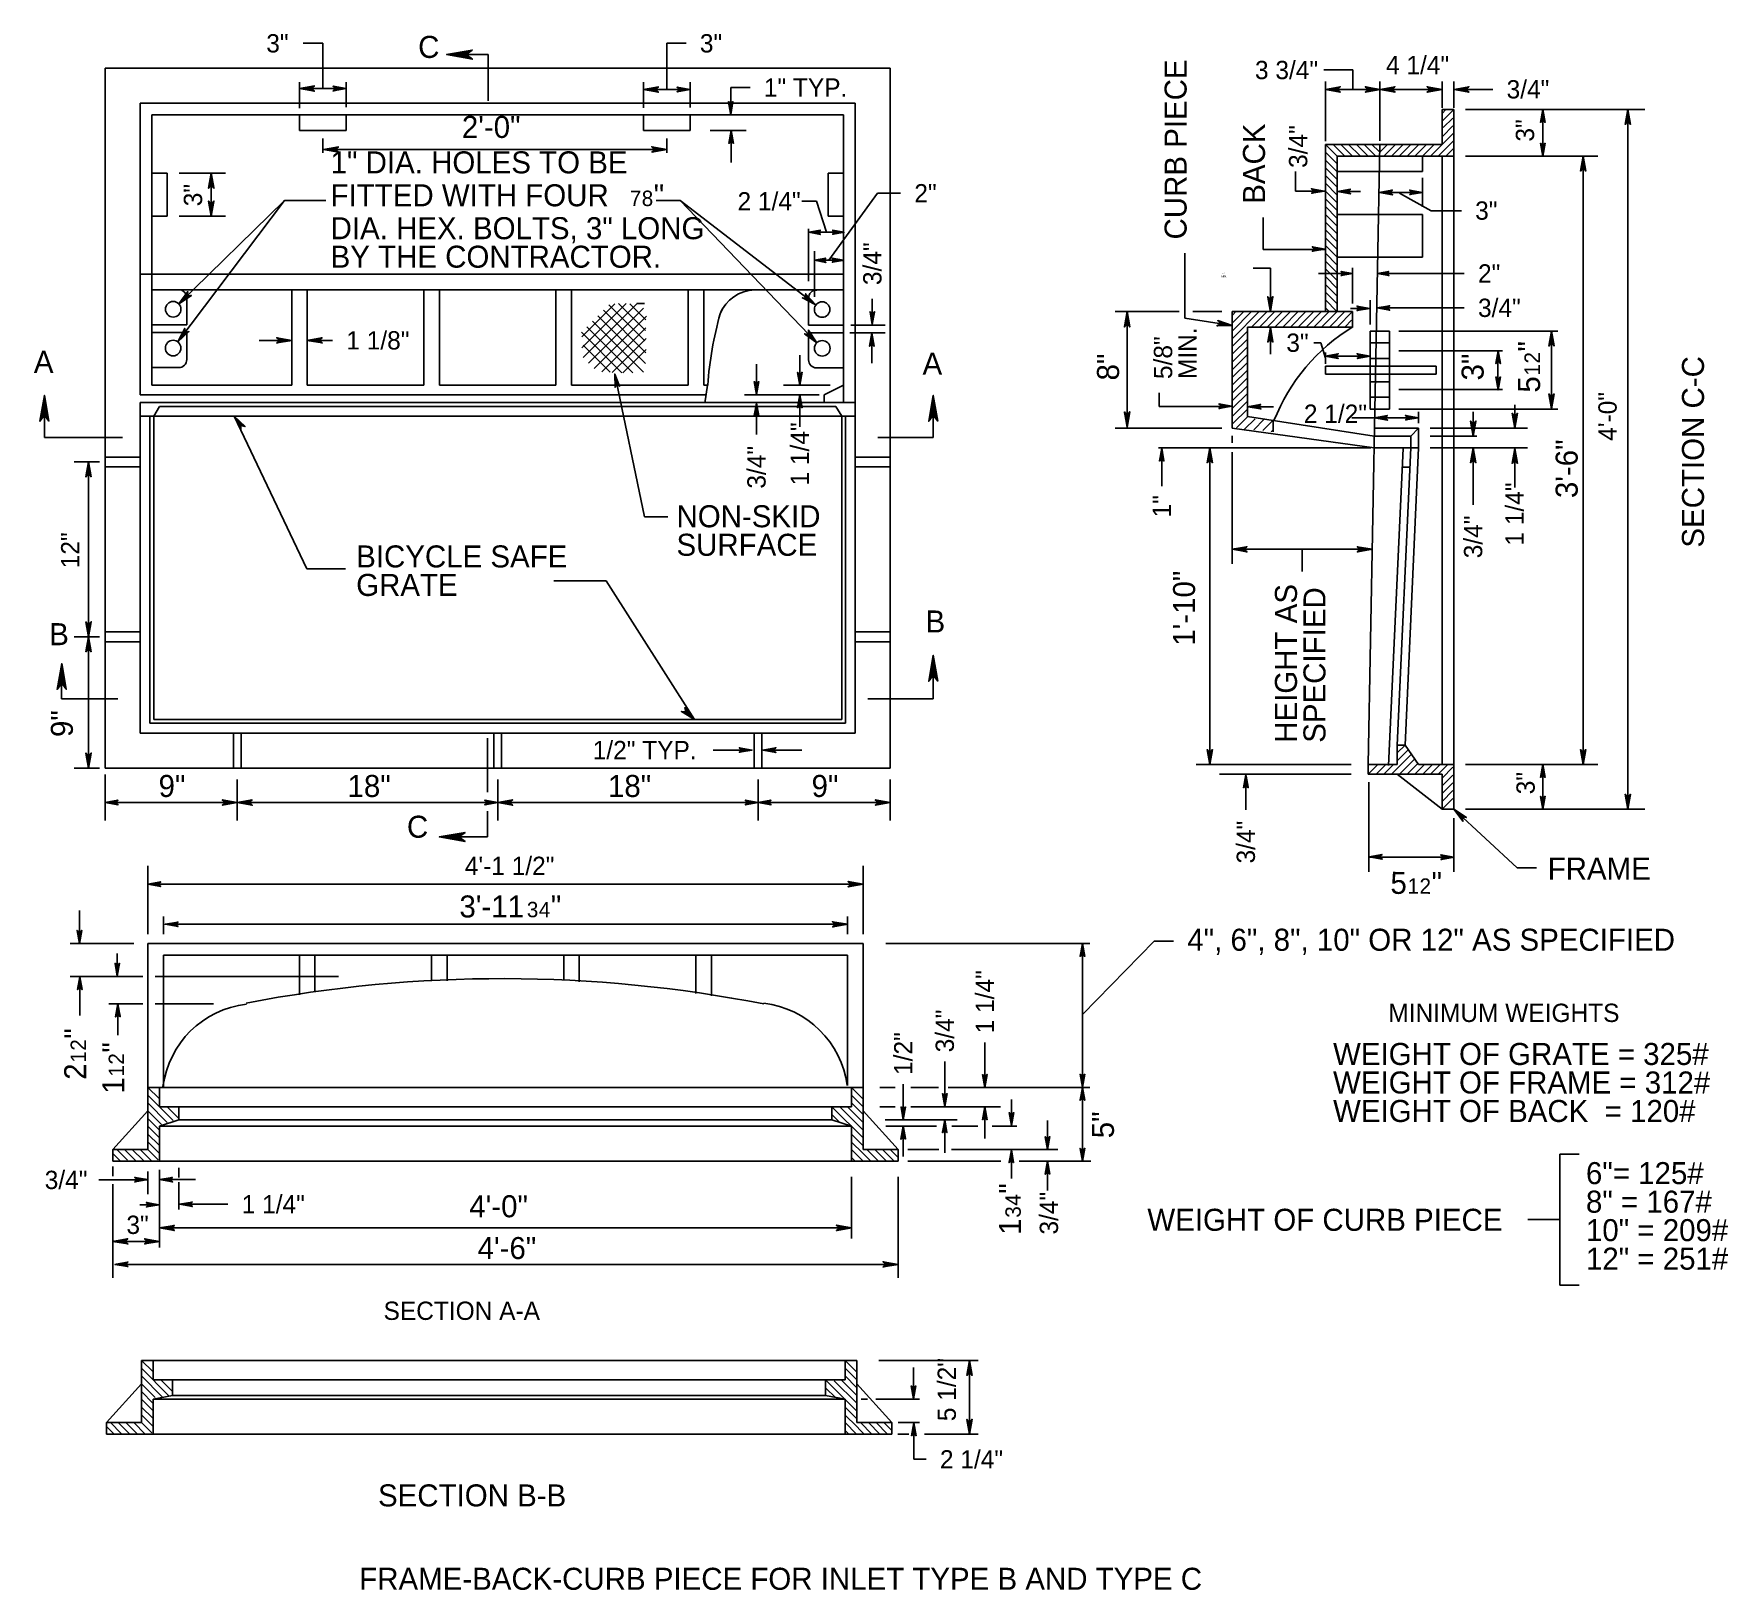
# Model space of a CAD drawing. Extents: x -4.34 to 5.27, y 0 to 8.83.
import ezdxf

# ---------------------------------------------------------------- set-up
doc = ezdxf.new("R2010")
doc.units = 0
doc.layers.add('Plan Prop Drainage Structure', color=7, linetype='Continuous')
doc.layers.add('Plan Prop DrainageStructure text', color=7, linetype='Continuous')

msp = doc.modelspace()

# ---------------------------------------------------------------- texts
at = {"layer": 'Plan Prop DrainageStructure text'}
for s, height, p in [('3"', 0.10389, (-3.0233, 8.7235)), ('C', 0.125, (-2.1614, 8.6925)), ('3"', 0.10389, (-0.5625, 8.7235)), ('3 3/4"', 0.10389, (2.5877, 8.572)), ('4 1/4"', 0.10389, (3.3314, 8.6003)), ('1" TYP.', 0.10389, (-0.1995, 8.4725)), ('3/4"', 0.10389, (4.0158, 8.4625)), ('2\'-0"', 0.125, (-1.9132, 8.2385)), ('1" DIA. HOLES TO BE', 0.125, (-2.6581, 8.0374)), ('FITTED WITH FOUR ', 0.125, (-2.6581, 7.8506)), ('7', 0.0875, (-0.9603, 7.8519)), ('8', 0.0875, (-0.8924, 7.8519)), ('"', 0.125, (-0.8244, 7.8506)), ('2 1/4"', 0.10389, (-0.3489, 7.8269)), ('2"', 0.10389, (0.6547, 7.8727)), ('DIA. HEX. BOLTS, 3" LONG', 0.125, (-2.6581, 7.6638)), ('3"', 0.10389, (3.8373, 7.7744)), ('BY THE CONTRACTOR.', 0.125, (-2.6581, 7.5021)), ('2"', 0.10389, (3.8536, 7.4177)), ('3/4"', 0.10389, (3.8536, 7.2226)), ('1 1/8"', 0.10389, (-2.569, 7.038)), ('3"', 0.10389, (2.7658, 7.0246)), ('A', 0.125, (-4.3424, 6.9055)), ('A', 0.125, (0.7012, 6.8955)), ('2 1/2"', 0.10389, (2.8653, 6.6217)), ('NON-SKID', 0.125, (-0.6952, 6.0292)), ('SURFACE', 0.125, (-0.6952, 5.8674)), ('BICYCLE SAFE', 0.125, (-2.513, 5.8013)), ('GRATE', 0.125, (-2.513, 5.6396)), ('B', 0.125, (-4.255, 5.3601)), ('B', 0.125, (0.7182, 5.4322)), ('1/2" TYP.', 0.10389, (-1.1707, 4.7131)), ('9"', 0.125, (-3.6345, 4.4988)), ('18"', 0.125, (-2.5621, 4.4988)), ('18"', 0.125, (-1.0841, 4.4988)), ('9"', 0.125, (0.0714, 4.4988)), ('C', 0.125, (-2.2249, 4.2675)), ('4\'-1 1/2"', 0.10389, (-1.8964, 4.056)), ('FRAME', 0.125, (4.2491, 4.0299)), ("3'-11", 0.125, (-1.927, 3.815)), ('3', 0.0875, (-1.5443, 3.8163)), ('4', 0.0875, (-1.4763, 3.8163)), ('"', 0.125, (-1.4083, 3.815)), ('4", 6", 8", 10" OR 12" AS SPECIFIED', 0.125, (2.2036, 3.6262)), ('MINIMUM WEIGHTS', 0.103885, (3.3445, 3.222)), ('WEIGHT OF GRATE = 325#', 0.125, (3.0309, 2.978)), ('WEIGHT OF FRAME = 312#', 0.125, (3.0309, 2.8162)), ('WEIGHT OF BACK  = 120#', 0.125, (3.0309, 2.6545)), ('6"= 125#', 0.125, (4.4662, 2.3018)), ('3/4"', 0.10389, (-4.2806, 2.274)), ('1 1/4"', 0.10389, (-3.1627, 2.1356)), ('4\'-0"', 0.125, (-1.871, 2.1138)), ('8" = 167#', 0.125, (4.4662, 2.14)), ('3"', 0.10389, (-3.8171, 2.0192)), ('WEIGHT OF CURB PIECE', 0.125, (1.9771, 2.0371)), ('10" = 209#', 0.125, (4.4662, 1.9783)), ('4\'-6"', 0.125, (-1.8239, 1.8766)), ('12" = 251#', 0.125, (4.4662, 1.8165)), ('SECTION A-A', 0.103885, (-2.3576, 1.5314)), ('2 1/4"', 0.10389, (0.7998, 0.6884)), ('SECTION B-B', 0.125, (-2.3891, 0.4732)), ('FRAME-BACK-CURB PIECE FOR INLET TYPE B AND TYPE C', 0.125, (-2.4956, 0))]:
    msp.add_text(s, height=height, dxfattribs=at).set_placement(p)
for s, height, rotation, p in [('CURB PIECE', 0.125, 90, (2.1998, 7.6624)), ('BACK', 0.125, 90, (2.6447, 7.8649)), ('3/4"', 0.10389, 90, (2.8846, 8.0683)), ('3"', 0.10389, 90, (4.1719, 8.2177)), ('3"', 0.10389, 90, (-3.3874, 7.8508)), ('3/4"', 0.10389, 90, (0.4681, 7.4035)), ('5', 0.00729, 0, (2.3977, 7.4638)), (' MIN.', 0.01042, 0, (2.3936, 7.4481)), ('8', 0.00729, 0, (2.4033, 7.4638)), ('"', 0.0104, 0, (2.409, 7.4636)), ('MIN.', 0.10389, 90, (2.2563, 6.8703)), ('5/8"', 0.10389, 90, (2.118, 6.8703)), ('"', 0.125, 90, (4.2059, 7.0263)), ('8"', 0.125, 90, (1.8163, 6.8624)), ('3"', 0.125, 90, (3.8855, 6.8623)), ('2', 0.0875, 90, (4.2047, 6.9584)), ('1', 0.0875, 90, (4.2047, 6.8904)), ('SECTION C-C', 0.125, 90, (5.1361, 5.9139)), ('5', 0.125, 90, (4.2059, 6.7933)), ('4\'-0"', 0.10389, 90, (4.6405, 6.5201)), ('1 1/4"', 0.10389, 90, (0.0565, 6.2662)), ('3/4"', 0.10389, 90, (-0.1895, 6.2484)), ('3\'-6"', 0.125, 90, (4.4191, 6.1948)), ('1 1/4"', 0.10389, 90, (4.1134, 5.9252)), ('1"', 0.10389, 90, (2.1105, 6.0851)), ('3/4"', 0.10389, 90, (3.8776, 5.8533)), ('12"', 0.10389, 90, (-4.0839, 5.7966)), ('1\'-10"', 0.125, 90, (2.2478, 5.357)), ('HEIGHT AS', 0.125, 90, (2.8262, 4.8063)), ('SPECIFIED', 0.125, 90, (2.9879, 4.8063)), ('9"', 0.125, 90, (-4.1209, 4.839)), ('3"', 0.10389, 90, (4.1754, 4.5141)), ('3/4"', 0.10389, 90, (2.5877, 4.1215)), ('5', 0.125, 359.66208, (3.3563, 3.9492)), ('"', 0.125, 359.66208, (3.5893, 3.9478)), ('1', 0.0875, 359.66208, (3.4533, 3.9499)), ('2', 0.0875, 359.66208, (3.5213, 3.9495)), ('1 1/4"', 0.10389, 90, (1.1069, 3.1576)), ('3/4"', 0.10389, 90, (0.8792, 3.0498)), ('"', 0.125, 90, (-4.0451, 3.127)), ('2', 0.0875, 90, (-4.0463, 3.0591)), ('"', 0.125, 90, (-3.8289, 3.048)), ('1/2"', 0.10389, 90, (0.6438, 2.9215)), ('1', 0.0875, 90, (-4.0463, 2.9911)), ('2', 0.0875, 90, (-3.8302, 2.98)), ('2', 0.125, 90, (-4.0451, 2.894)), ('1', 0.125, 90, (-3.8289, 2.815)), ('1', 0.0875, 90, (-3.8302, 2.9121)), ('5"', 0.125, 90, (1.7874, 2.5621)), ('"', 0.125, 90, (1.2601, 2.2475)), ('4', 0.0875, 90, (1.2588, 2.1796)), ('3/4"', 0.10389, 90, (1.4701, 2.016)), ('3', 0.0875, 90, (1.2588, 2.1116)), ('1', 0.125, 90, (1.2601, 2.0145)), ('5 1/2"', 0.10389, 90, (0.8905, 0.9569))]:
    msp.add_text(s, height=height, rotation=rotation, dxfattribs=at).set_placement(p)

# ---------------------------------------------------------------- linework, layer by layer
at = {"layer": 'Plan Prop Drainage Structure'}
for p, q in [((-3.9379, 8.6337), (0.5179, 8.6337)), ((-3.9379, 8.6337), (-3.9379, 4.6631)), ((0.5179, 8.6337), (0.5179, 4.6631)), ((-3.7394, 8.4352), (0.3194, 8.4352)), ((-3.7394, 8.4352), (-3.7394, 6.7808)), ((-3.6732, 8.369), (0.2532, 8.369)), ((-3.6732, 8.369), (-3.6732, 6.8359)), ((-2.835, 8.3702), (-2.835, 8.2808)), ((-2.5703, 8.3712), (-2.5703, 8.2808)), ((-0.8828, 8.3687), (-0.8828, 8.2808)), ((-0.6181, 8.3687), (-0.6181, 8.2808)), ((0.2532, 8.369), (0.2532, 7.4646)), ((0.3194, 8.4352), (0.3194, 4.8617)), ((3.6496, 8.4), (3.7158, 8.4)), ((3.6496, 8.4), (3.6496, 8.2015)), ((3.6514, 8.3797), (3.6695, 8.3979)), ((3.6534, 8.3376), (3.7123, 8.3965)), ((3.7158, 8.4), (3.7158, 4.4294)), ((-2.835, 8.2808), (-2.5703, 8.2808)), ((-0.8828, 8.2808), (-0.6181, 8.2808)), ((-0.5042, 8.2808), (-0.2997, 8.2808)), ((-0.3851, 8.0994), (-0.3851, 8.2808)), ((3.6515, 8.2475), (3.7111, 8.3071)), ((3.6567, 8.2968), (3.7104, 8.3505)), ((2.9872, 8.2015), (3.6496, 8.2015)), ((2.9872, 8.2015), (2.9872, 7.2529)), ((3.0519, 8.1368), (2.9872, 8.2015)), ((3.096, 8.1368), (3.0313, 8.2015)), ((3.1401, 8.1368), (3.0754, 8.2015)), ((3.1842, 8.1368), (3.1195, 8.2015)), ((3.2283, 8.1368), (3.1637, 8.2015)), ((3.2724, 8.1368), (3.2078, 8.2015)), ((3.296, 8.2014), (3.2298, 4.6831)), ((3.2923, 8.161), (3.2519, 8.2015)), ((3.2971, 8.1579), (3.3408, 8.2015)), ((3.3202, 8.1368), (3.3849, 8.2015)), ((3.3643, 8.1368), (3.429, 8.2015)), ((3.4084, 8.1368), (3.4731, 8.2015)), ((3.4526, 8.1368), (3.5172, 8.2015)), ((3.4967, 8.1368), (3.5614, 8.2015)), ((3.5408, 8.1368), (3.6055, 8.2015)), ((3.5408, 8.1368), (3.6055, 8.2015)), ((3.5849, 8.1368), (3.6496, 8.2015)), ((3.629, 8.1809), (3.7137, 8.2656)), ((3.629, 8.1368), (3.7131, 8.2209)), ((3.6732, 8.1368), (3.7132, 8.1768)), ((3.0519, 8.0927), (2.9872, 8.1573)), ((3.0519, 8.0486), (2.9872, 8.1132)), ((3.7158, 8.1353), (3.0534, 8.1353)), ((3.0534, 8.1353), (3.0534, 7.2529)), ((3.5387, 8.0471), (3.5387, 8.1353)), ((3.6496, 4.6831), (3.6496, 8.1353)), ((-3.6732, 8.0382), (-3.585, 8.0382)), ((-3.585, 8.0382), (-3.585, 7.7955)), ((0.165, 8.0382), (0.2532, 8.0382)), ((0.165, 8.0382), (0.165, 7.7955)), ((3.0519, 8.0044), (2.9872, 8.0691)), ((3.0519, 7.9603), (2.9872, 8.025)), ((3.0519, 7.9162), (2.9872, 7.9809)), ((3.0534, 8.0471), (3.5387, 8.0471)), ((3.0519, 7.8721), (2.9872, 7.9368)), ((3.0519, 7.828), (2.9872, 7.8927)), ((-3.6732, 7.7955), (-3.585, 7.7955)), ((0.165, 7.7955), (0.2532, 7.7955)), ((3.0519, 7.7839), (2.9872, 7.8485)), ((3.0519, 7.7397), (2.9872, 7.8044)), ((3.0534, 7.8044), (3.5387, 7.8044)), ((3.5387, 7.8044), (3.5387, 7.5618)), ((3.0519, 7.6956), (2.9872, 7.7603)), ((3.0519, 7.6515), (2.9872, 7.7162)), ((3.0519, 7.6074), (2.9872, 7.6721)), ((3.0519, 7.5633), (2.9872, 7.6279)), ((3.0519, 7.5191), (2.9872, 7.5838)), ((3.0519, 7.475), (2.9872, 7.5397)), ((3.0534, 7.5618), (3.5387, 7.5618)), ((-3.7394, 7.4646), (0.2532, 7.4646)), ((0.2532, 7.4646), (0.2532, 6.7367)), ((3.0519, 7.4309), (2.9872, 7.4956)), ((3.0519, 7.3868), (2.9872, 7.4515)), ((3.0519, 7.3427), (2.9872, 7.4073)), ((-3.6732, 7.3764), (-0.2506, 7.3764)), ((-3.4747, 7.3329), (-3.4747, 7.1779)), ((-2.8791, 7.3764), (-2.8791, 6.8359)), ((-2.7909, 7.3764), (-2.7909, 6.8359)), ((-2.1291, 7.3764), (-2.1291, 6.8359)), ((-2.0409, 7.3764), (-2.0409, 6.8359)), ((-1.3791, 7.3764), (-1.3791, 6.8359)), ((-1.2909, 7.3764), (-1.2909, 6.8359)), ((-0.6291, 7.3764), (-0.6291, 6.8359)), ((-0.5409, 7.3764), (-0.5409, 6.8359)), ((-0.2506, 7.3764), (0.2532, 7.3764)), ((0.0547, 7.3314), (0.0547, 7.1764)), ((0.2532, 7.3764), (0.2532, 6.9005)), ((0.2532, 7.3361), (0.2532, 7.3764)), ((3.0519, 7.2985), (2.9872, 7.3632)), ((3.0519, 7.2544), (2.9872, 7.3191)), ((-1.2325, 7.0471), (-0.981, 7.2986)), ((-1.2325, 7.1095), (-1.0444, 7.2976)), ((-1.2249, 6.9924), (-0.919, 7.2982)), ((-1.1937, 6.9612), (-0.8817, 7.2731)), ((-1.1625, 6.93), (-0.8652, 7.2272)), ((-0.8707, 6.9584), (-1.1415, 7.2293)), ((-0.8688, 7.0189), (-1.1103, 7.2605)), ((-0.8749, 7.0874), (-1.0791, 7.2916)), ((-0.8709, 7.1458), (-1.0246, 7.2996)), ((-0.8684, 7.2057), (-0.9607, 7.298)), ((-0.8767, 7.2987), (-0.9209, 7.2987)), ((-0.9209, 7.2987), (-0.9209, 7.2987)), ((3.1416, 7.2529), (2.4578, 7.2529)), ((2.4578, 7.2529), (2.4578, 6.5912)), ((2.5681, 7.2529), (2.4578, 7.1427)), ((2.5239, 7.2529), (2.4584, 7.1874)), ((2.4798, 7.2529), (2.4596, 7.2327)), ((2.6122, 7.2529), (2.4624, 7.1031)), ((2.6563, 7.2529), (2.5725, 7.1691)), ((2.7004, 7.2529), (2.615, 7.1675)), ((2.7445, 7.2529), (2.6591, 7.1675)), ((2.7887, 7.2529), (2.7032, 7.1675)), ((2.8328, 7.2529), (2.7473, 7.1675)), ((2.8769, 7.2529), (2.7914, 7.1675)), ((2.921, 7.2529), (2.8356, 7.1675)), ((2.9651, 7.2529), (2.8797, 7.1675)), ((3.0092, 7.2529), (2.9238, 7.1675)), ((3.0534, 7.2529), (2.9679, 7.1675)), ((3.0068, 7.2554), (2.9872, 7.275)), ((2.9872, 7.2529), (2.9872, 7.2529)), ((3.0975, 7.2529), (3.012, 7.1675)), ((3.1416, 7.2529), (3.0561, 7.1675)), ((3.1416, 7.2529), (3.1416, 7.1647)), ((-3.6732, 7.1779), (-3.4747, 7.1779)), ((-3.6732, 7.1337), (-3.4747, 7.1337)), ((-3.4747, 7.1337), (-3.4747, 6.98)), ((-1.0046, 6.9052), (-1.2351, 7.1357)), ((-0.9427, 6.9056), (-1.2039, 7.1668)), ((-0.8833, 6.9086), (-1.1727, 7.1981)), ((-1.1189, 6.9112), (-0.8683, 7.1618)), ((0.2532, 7.1764), (0.0547, 7.1764)), ((0.0547, 7.1323), (0.0547, 6.9785)), ((0.2532, 7.1323), (0.0547, 7.1323)), ((2.5446, 7.1413), (2.4624, 7.0591)), ((3.1416, 7.1647), (2.546, 7.1647)), ((2.546, 7.1647), (2.546, 6.6573)), ((3.1362, 7.2035), (3.1003, 7.1675)), ((3.2409, 7.1426), (3.3512, 7.1426)), ((3.2409, 7.1426), (3.2409, 6.7)), ((3.3512, 7.1426), (3.3512, 6.7)), ((-1.0716, 6.9098), (-1.2239, 7.062)), ((-1.0604, 6.9072), (-0.8679, 7.0998)), ((-0.9995, 6.9058), (-0.8679, 7.0374)), ((2.5446, 7.0971), (2.4624, 7.0149)), ((2.5446, 7.053), (2.4624, 6.9708)), ((3.2409, 7.0752), (3.3512, 7.0752)), ((-3.6732, 6.9352), (-3.5186, 6.9352)), ((0.2532, 6.9337), (0.0986, 6.9337)), ((2.5446, 7.0089), (2.4624, 6.9267)), ((2.5446, 6.9648), (2.4624, 6.8826)), ((2.9872, 6.9426), (3.6159, 6.9426)), ((2.9872, 6.9426), (2.9872, 6.8985)), ((3.2409, 6.987), (3.3512, 6.987)), ((3.6159, 6.9426), (3.6159, 6.8985)), ((-3.6732, 6.8359), (-2.8791, 6.8359)), ((-2.7909, 6.8359), (-2.1291, 6.8359)), ((-2.0409, 6.8359), (-1.3791, 6.8359)), ((-1.2909, 6.8359), (-0.6291, 6.8359)), ((-0.5409, 6.8359), (-0.5164, 6.8359)), ((-0.5345, 6.7338), (-0.5188, 6.8359)), ((0.2535, 6.8359), (0.1429, 6.7808)), ((2.5446, 6.9207), (2.4624, 6.8385)), ((2.5446, 6.8766), (2.4624, 6.7944)), ((2.5446, 6.8325), (2.4624, 6.7502)), ((2.9872, 6.8985), (3.6159, 6.8985)), ((3.2409, 6.8549), (3.3512, 6.8549)), ((-3.7394, 6.7808), (-0.5275, 6.7808)), ((-3.7394, 6.7367), (-0.5346, 6.7367)), ((-3.7394, 6.7367), (0.3194, 6.7367)), ((-3.7394, 6.7367), (-3.7394, 4.8617)), ((-0.3319, 6.7367), (0.2532, 6.7367)), ((0.1429, 6.7808), (0.1429, 6.7367)), ((0.3194, 6.7367), (0.3194, 4.8617)), ((2.5446, 6.7883), (2.4624, 6.7061)), ((2.5446, 6.7442), (2.4624, 6.662)), ((3.2409, 6.7667), (3.3512, 6.7667)), ((-3.7394, 6.6595), (0.3194, 6.6595)), ((-3.6843, 6.6595), (-3.6843, 4.9168)), ((-3.6291, 6.7146), (-3.6622, 6.6595)), ((-3.6622, 6.6595), (-3.6622, 4.9389)), ((-3.6291, 6.7146), (0.2091, 6.7146)), ((0.2422, 6.6595), (0.2091, 6.7146)), ((0.2422, 6.6595), (0.2422, 4.9389)), ((0.2643, 6.6595), (0.2643, 4.9168)), ((2.5446, 6.7001), (2.4624, 6.6179)), ((2.5446, 6.656), (2.4821, 6.5934)), ((2.5888, 6.645), (2.5291, 6.5853)), ((2.546, 6.6573), (3.2649, 6.5471)), ((2.6408, 6.6418), (2.5806, 6.5816)), ((2.6917, 6.6376), (2.6328, 6.5787)), ((3.2409, 6.7), (3.3512, 6.7)), ((3.5152, 6.6508), (3.2668, 6.6508)), ((2.4578, 6.5912), (3.2636, 6.4804)), ((2.6888, 6.5796), (2.6791, 6.5699)), ((2.6914, 6.6334), (2.6914, 6.5701)), ((3.2649, 6.5471), (3.4722, 6.5471)), ((3.2657, 6.5912), (3.5166, 6.5912)), ((3.5166, 6.5912), (3.4722, 6.5471)), ((3.4722, 6.5471), (3.4722, 6.4804)), ((3.5166, 6.5912), (3.5166, 6.4804)), ((3.2636, 6.4804), (3.5166, 6.4804)), ((3.3458, 4.6778), (3.4279, 6.4764)), ((3.3953, 4.7934), (3.4722, 6.4804)), ((3.5166, 6.4804), (3.4394, 4.7934)), ((-3.9379, 6.4279), (-3.7394, 6.4279)), ((-3.9379, 6.3727), (-3.7394, 6.3727)), ((0.3194, 6.4279), (0.5179, 6.4279)), ((0.3194, 6.3727), (0.5179, 6.3727)), ((3.4231, 6.3701), (3.4672, 6.3701)), ((-3.9379, 5.4352), (-3.7394, 5.4352)), ((0.3194, 5.4352), (0.5179, 5.4352)), ((-3.9379, 5.3801), (-3.7394, 5.3801)), ((0.3194, 5.3801), (0.5179, 5.3801)), ((-3.6843, 4.9168), (0.2643, 4.9168)), ((-3.6622, 4.9389), (0.2422, 4.9389)), ((-3.7394, 4.8617), (0.3194, 4.8617)), ((-3.21, 4.8617), (-3.21, 4.6631)), ((-3.1659, 4.8617), (-3.1659, 4.6631)), ((-1.7321, 4.8617), (-1.7321, 4.6631)), ((-1.6879, 4.8617), (-1.6879, 4.6631)), ((-0.2541, 4.8617), (-0.2541, 4.6631)), ((-0.21, 4.8617), (-0.21, 4.6631)), ((3.365, 4.6301), (3.476, 4.7411)), ((3.3953, 4.7934), (3.3953, 4.6831)), ((3.3953, 4.7486), (3.44, 4.7934)), ((3.3953, 4.7934), (3.4394, 4.7934)), ((3.3953, 4.7045), (3.4578, 4.767)), ((3.4091, 4.6301), (3.4942, 4.7151)), ((3.4394, 4.7934), (3.5166, 4.6831)), ((-3.9379, 4.6631), (0.5179, 4.6631)), ((3.2298, 4.6831), (3.3953, 4.6831)), ((3.2298, 4.6831), (3.2298, 4.6279)), ((3.2298, 4.6279), (3.6496, 4.6279)), ((3.2327, 4.6301), (3.2856, 4.6831)), ((3.2768, 4.6301), (3.3297, 4.6831)), ((3.3209, 4.6301), (3.3738, 4.6831)), ((3.4532, 4.6301), (3.513, 4.6899)), ((3.4974, 4.6301), (3.5485, 4.6812)), ((3.5166, 4.6831), (3.7158, 4.6831)), ((3.5415, 4.6301), (3.5926, 4.6812)), ((3.5856, 4.6301), (3.6367, 4.6812)), ((3.6297, 4.6301), (3.6808, 4.6812)), ((3.6496, 4.6059), (3.7109, 4.6671)), ((3.6496, 4.4294), (3.6496, 4.6279)), ((3.6496, 4.5617), (3.7109, 4.623)), ((3.6496, 4.5176), (3.7109, 4.5789)), ((3.6496, 4.4735), (3.7109, 4.5348)), ((3.6496, 4.4294), (3.7109, 4.4907)), ((3.6496, 4.4294), (3.7158, 4.4294)), ((-3.6954, 3.6671), (0.3634, 3.6671)), ((-3.6954, 3.6671), (-3.6954, 2.4979)), ((0.3634, 3.6671), (0.3634, 2.4979)), ((-3.6072, 3.6009), (0.2752, 3.6009)), ((-3.6072, 3.6009), (-3.6072, 2.8564)), ((-2.8351, 3.6009), (-2.8351, 3.377)), ((-2.7469, 3.6009), (-2.7469, 3.3945)), ((-2.0851, 3.6009), (-2.0851, 3.4555)), ((-1.9969, 3.6009), (-1.9969, 3.4555)), ((-1.3351, 3.6009), (-1.3351, 3.4584)), ((-1.2469, 3.6009), (-1.2469, 3.4497)), ((-0.5851, 3.6009), (-0.5851, 3.3829)), ((-0.4969, 3.6009), (-0.4969, 3.3712)), ((0.2752, 3.6009), (0.2752, 2.8609)), ((-3.6954, 2.8509), (-3.6292, 2.8509)), ((-3.6319, 2.7873), (-3.6954, 2.8509)), ((-3.5516, 2.6629), (-3.6954, 2.8068)), ((-3.6292, 2.8509), (-3.6292, 2.7406)), ((-3.6292, 2.8509), (0.2972, 2.8509)), ((0.3634, 2.8509), (0.2972, 2.8509)), ((0.2972, 2.8509), (0.2972, 2.7406)), ((0.3617, 2.7864), (0.2972, 2.8509)), ((0.3617, 2.7423), (0.2972, 2.8068)), ((0.3634, 2.8509), (0.3634, 2.4979)), ((-3.6954, 2.7185), (-3.894, 2.4979)), ((-3.5852, 2.6524), (-3.6954, 2.7626)), ((-3.617, 2.6401), (-3.6954, 2.7185)), ((-3.6292, 2.7406), (-3.519, 2.7406)), ((-3.5233, 2.6787), (-3.5835, 2.739)), ((-3.519, 2.7406), (-3.519, 2.667)), ((-3.519, 2.7406), (0.1869, 2.7406)), ((0.2972, 2.7406), (0.1869, 2.7406)), ((0.1869, 2.7406), (0.1869, 2.667)), ((0.2271, 2.6563), (0.191, 2.6924)), ((0.3617, 2.5658), (0.1918, 2.7358)), ((0.3617, 2.6099), (0.2355, 2.7361)), ((0.3617, 2.654), (0.2789, 2.7368)), ((0.3617, 2.6981), (0.2972, 2.7626)), ((0.3634, 2.7185), (0.5619, 2.4979)), ((-3.6284, 2.6074), (-3.6954, 2.6744)), ((-3.6318, 2.5667), (-3.6954, 2.6303)), ((-3.6292, 2.6303), (-3.519, 2.667)), ((-3.6292, 2.6303), (-3.6292, 2.4318)), ((-3.6292, 2.6303), (0.2972, 2.6303)), ((-3.519, 2.667), (0.1869, 2.667)), ((0.1869, 2.667), (0.2972, 2.6303)), ((0.2972, 2.6303), (0.2972, 2.4318)), ((-3.6317, 2.5224), (-3.6954, 2.5862)), ((-3.6307, 2.4773), (-3.6954, 2.542)), ((0.3617, 2.4776), (0.2985, 2.5408)), ((0.3617, 2.5217), (0.2992, 2.5842)), ((-3.894, 2.4979), (-3.6954, 2.4979)), ((-3.894, 2.4979), (-3.894, 2.4318)), ((-3.894, 2.4318), (-3.4094, 2.4318)), ((-3.8518, 2.4337), (-3.8935, 2.4754)), ((-3.8111, 2.4371), (-3.8719, 2.4979)), ((-3.7642, 2.4343), (-3.8278, 2.4979)), ((-3.7208, 2.4351), (-3.7837, 2.4979)), ((-3.6748, 2.4332), (-3.7395, 2.4979)), ((-3.6377, 2.4402), (-3.6954, 2.4979)), ((-3.4094, 2.4318), (0.5619, 2.4318)), ((0.3617, 2.4335), (0.2972, 2.4979)), ((0.3147, 2.4364), (0.2972, 2.4538)), ((0.4058, 2.4335), (0.3414, 2.4979)), ((0.5619, 2.4979), (0.3634, 2.4979)), ((0.45, 2.4335), (0.3855, 2.4979)), ((0.4941, 2.4335), (0.4296, 2.4979)), ((0.5382, 2.4335), (0.4737, 2.4979)), ((0.5602, 2.4556), (0.5178, 2.4979)), ((0.5619, 2.4979), (0.5619, 2.4318)), ((0.5619, 2.4979), (0.5619, 2.4318)), ((-3.7314, 1.3015), (-3.6652, 1.3015)), ((-3.6678, 1.2379), (-3.7314, 1.3015)), ((-3.7314, 1.3015), (-3.7314, 0.9485)), ((-3.5754, 1.1014), (-3.7314, 1.2573)), ((-3.6652, 1.3015), (-3.6652, 1.1912)), ((-3.6652, 1.3015), (0.2613, 1.3015)), ((0.3275, 1.3015), (0.2613, 1.3015)), ((0.2613, 1.3015), (0.2613, 1.1912)), ((0.3258, 1.237), (0.2613, 1.3015)), ((0.3258, 1.1929), (0.2613, 1.2573)), ((0.3275, 1.3015), (0.3275, 0.9485)), ((-3.7314, 1.1691), (-3.9299, 0.9485)), ((-3.614, 1.0959), (-3.7314, 1.2132)), ((-3.6529, 1.0907), (-3.7314, 1.1691)), ((-3.6652, 1.1912), (-3.5549, 1.1912)), ((-3.5592, 1.1293), (-3.6195, 1.1896)), ((-3.5549, 1.1912), (-3.5549, 1.1029)), ((0.151, 1.1912), (-3.5549, 1.1912)), ((0.2613, 1.1912), (0.151, 1.1912)), ((0.151, 1.1912), (0.151, 1.1029)), ((0.3258, 1.0164), (0.1558, 1.1864)), ((0.3258, 1.0605), (0.1996, 1.1867)), ((0.3258, 1.1046), (0.243, 1.1875)), ((0.3258, 1.1488), (0.2613, 1.2132)), ((0.3275, 1.1691), (0.526, 0.9485)), ((-3.6643, 1.058), (-3.7314, 1.125)), ((-3.6678, 1.0173), (-3.7314, 1.0809)), ((-3.5549, 1.1029), (-3.6652, 1.0809)), ((-3.6652, 1.0809), (-3.6652, 0.8823)), ((-3.6652, 1.0809), (0.2613, 1.0809)), ((-3.5549, 1.1029), (0.151, 1.1029)), ((0.151, 1.1029), (0.2613, 1.0809)), ((0.2047, 1.0933), (0.1551, 1.143)), ((0.2613, 1.0809), (0.2613, 0.8823)), ((-3.6676, 0.973), (-3.7314, 1.0368)), ((-3.6666, 0.9279), (-3.7314, 0.9927)), ((0.3258, 0.9282), (0.2625, 0.9914)), ((0.3258, 0.9723), (0.2633, 1.0348)), ((-3.9299, 0.9485), (-3.7314, 0.9485)), ((-3.9299, 0.9485), (-3.9299, 0.8823)), ((-3.9299, 0.8823), (-3.6652, 0.8823)), ((-3.8877, 0.8843), (-3.9294, 0.926)), ((-3.847, 0.8877), (-3.9078, 0.9485)), ((-3.8001, 0.8849), (-3.8637, 0.9485)), ((-3.7568, 0.8857), (-3.8196, 0.9485)), ((-3.7107, 0.8838), (-3.7755, 0.9485)), ((-3.6736, 0.8908), (-3.7314, 0.9485)), ((-3.6652, 0.8823), (0.2613, 0.8823)), ((0.3258, 0.884), (0.2613, 0.9485)), ((0.2787, 0.887), (0.2613, 0.9044)), ((0.2613, 0.8823), (0.526, 0.8823)), ((0.3699, 0.884), (0.3054, 0.9485)), ((0.526, 0.9485), (0.3275, 0.9485)), ((0.414, 0.884), (0.3495, 0.9485)), ((0.4581, 0.884), (0.3937, 0.9485)), ((0.5023, 0.884), (0.4378, 0.9485)), ((0.5242, 0.9062), (0.4819, 0.9485)), ((0.526, 0.9485), (0.526, 0.8823)), ((0.526, 0.9485), (0.526, 0.8823))]:
    msp.add_line(p, q, dxfattribs=at)
for centre in [(-3.5514, 7.2663), (0.1314, 7.2648), (-3.5519, 7.046), (0.1319, 7.0446)]:
    msp.add_circle(centre, 0.0441, dxfattribs=at)
for centre, radius, start, end in [((-3.5188, 7.3329), 0.0441, 356.83239, 92.30641), ((-0.2446, 7.1556), 0.2206, 91.57222, 157.38437), ((0.0988, 7.3314), 0.0441, 87.69359, 183.16761), ((1.6811, 6.6641), 2.2059, 164.85531, 175.533), ((-0.3423, 7.208), 0.1103, 141.35779, 162.98948), ((3.7208, 6.2276), 1.1029, 121.59883, 158.36048), ((-3.5187, 6.9793), 0.0441, 268.42608, 2.4486), ((-1.6806, -4.2526), 7.7206, 78.94459, 100.8763), ((-3.0713, 2.7844), 0.5431, 96.87193, 172.38899), ((-0.2644, 2.789), 0.5431, 7.61101, 83.12807)]:
    msp.add_arc(centre, radius, start, end, dxfattribs=at)
at = {"layer": 'Plan Prop DrainageStructure text'}
for p, q in [((-2.8131, 8.7754), (-2.7028, 8.7754)), ((-2.7028, 8.5185), (-2.7028, 8.7754)), ((-0.7507, 8.5129), (-0.7507, 8.7754)), ((-0.7507, 8.7754), (-0.6404, 8.7754)), ((-1.7644, 8.7111), (-2.0003, 8.7111)), ((-1.7644, 8.7111), (-1.7644, 8.4498)), ((3.143, 8.624), (2.9793, 8.624)), ((2.9872, 8.2209), (2.9872, 8.5582)), ((3.143, 8.5137), (3.143, 8.624)), ((3.296, 8.5582), (3.296, 8.2218)), ((3.6496, 8.4093), (3.6496, 8.5582)), ((3.7158, 8.4093), (3.7158, 8.5582)), ((-2.835, 8.5558), (-2.835, 8.4076)), ((-2.835, 8.5185), (-2.5707, 8.5185)), ((-2.5703, 8.5558), (-2.5703, 8.4136)), ((-0.8828, 8.5558), (-0.8828, 8.4091)), ((-0.8828, 8.5129), (-0.6187, 8.5129)), ((-0.6181, 8.5558), (-0.6181, 8.4121)), ((-0.3877, 8.3717), (-0.3877, 8.5245)), ((-0.3877, 8.5245), (-0.2774, 8.5245)), ((2.9872, 8.5137), (3.2987, 8.5137)), ((3.2978, 8.5137), (3.6496, 8.5137)), ((3.7173, 8.5137), (3.9379, 8.5137)), ((4.0235, 8.4), (3.7819, 8.4)), ((4.0235, 8.4), (4.8008, 8.4)), ((4.2215, 8.1353), (4.2215, 8.4)), ((4.7044, 4.4294), (4.7044, 8.4)), ((-2.7027, 8.2359), (-2.7027, 8.1545)), ((-2.6982, 8.1731), (-0.7504, 8.1731)), ((-0.7504, 8.2359), (-0.7504, 8.1545)), ((4.0235, 8.1353), (3.7819, 8.1353)), ((4.0235, 8.1353), (4.5338, 8.1353)), ((4.4503, 4.6831), (4.4503, 8.1353)), ((-3.5185, 8.0382), (-3.2541, 8.0382)), ((-3.3355, 8.0379), (-3.3355, 7.7952)), ((2.8181, 7.9373), (2.8181, 8.0476)), ((3.5387, 8.0123), (3.5387, 7.8466)), ((2.9818, 7.9373), (2.8181, 7.9373)), ((3.0569, 7.9347), (3.1863, 7.9347)), ((3.2951, 7.9295), (3.5387, 7.9295)), ((-2.9207, 7.8826), (-3.5254, 7.0812)), ((-2.9207, 7.8826), (-3.5193, 7.2965)), ((-3.5185, 7.7955), (-3.2541, 7.7955)), ((-2.9207, 7.8826), (-2.6846, 7.8826)), ((-0.8106, 7.8826), (-0.6741, 7.8826)), ((-0.6741, 7.8826), (0.1013, 7.0764)), ((-0.6741, 7.8826), (0.0957, 7.2907)), ((0.0158, 7.8789), (0.1002, 7.8789)), ((0.1561, 7.7029), (0.1002, 7.8789)), ((0.0547, 7.425), (0.0547, 7.7227)), ((0.0563, 7.7029), (0.2558, 7.7029)), ((2.6343, 7.787), (2.6343, 7.6059)), ((2.6343, 7.6059), (2.9872, 7.6059)), ((0.0873, 7.337), (0.0873, 7.5957)), ((0.0873, 7.5441), (0.2532, 7.5441)), ((2.1894, 7.5845), (2.1894, 7.2166)), ((3.1416, 7.2984), (3.1416, 7.5007)), ((2.675, 7.4989), (2.5773, 7.4989)), ((2.675, 7.2529), (2.675, 7.4989)), ((3.1416, 7.4688), (2.9475, 7.4688)), ((3.2822, 7.4688), (3.7757, 7.4688)), ((0.4162, 7.179), (0.4162, 7.3256)), ((3.2409, 7.1806), (3.2409, 7.3178)), ((2.1585, 7.2529), (1.795, 7.2529)), ((1.8621, 6.5976), (1.8621, 7.2529)), ((2.1894, 7.2166), (2.4578, 7.1736)), ((2.4005, 7.2529), (2.2342, 7.2529)), ((3.2394, 7.2712), (3.1291, 7.2712)), ((3.2835, 7.2738), (3.7757, 7.2738)), ((0.4887, 7.1323), (0.2893, 7.1323)), ((0.4887, 7.1764), (0.2945, 7.1764)), ((0.4136, 7.1298), (0.4136, 6.9607)), ((2.675, 7.1647), (2.675, 7.0114)), ((3.4038, 7.1426), (4.3075, 7.1426)), ((4.2707, 6.7013), (4.2707, 7.1424)), ((-2.8791, 7.0899), (-3.0641, 7.0899)), ((-2.7909, 7.0899), (-2.6469, 7.0899)), ((2.9872, 6.9574), (2.9872, 7.0213)), ((3.4038, 7.0311), (3.9927, 7.0311)), ((3.9662, 6.8117), (3.9662, 7.0286)), ((-0.2415, 6.7827), (-0.2415, 6.9542)), ((0.0046, 6.8352), (0.0046, 7.0064)), ((2.987, 7.0006), (3.2409, 7.0006)), ((-0.8764, 6.0885), (-1.0457, 6.8983)), ((-0.0879, 6.8359), (0.1762, 6.8359)), ((-4.282, 6.5389), (-4.282, 6.7775)), ((-0.3085, 6.7808), (0.1146, 6.7808)), ((-0.2415, 6.7343), (-0.2415, 6.5562)), ((0.0046, 6.7807), (0.0046, 6.5994)), ((0.762, 6.5389), (0.762, 6.7775)), ((2.0443, 6.7144), (2.0443, 6.7924)), ((3.4038, 6.8108), (3.9927, 6.8108)), ((-2.7927, 5.7933), (-3.2053, 6.6595)), ((2.4462, 6.7144), (2.0443, 6.7144)), ((2.5479, 6.7134), (2.6937, 6.7134)), ((3.2668, 6.6508), (3.1381, 6.6508)), ((3.4038, 6.7), (4.3075, 6.7)), ((3.5166, 6.6195), (3.5166, 6.6837)), ((3.8265, 6.5471), (3.8265, 6.6843)), ((4.0623, 6.5912), (4.0623, 6.7235)), ((-3.8396, 6.5389), (-4.282, 6.5389)), ((0.762, 6.5389), (0.4481, 6.5389)), ((2.4005, 6.5912), (1.795, 6.5912)), ((2.4578, 6.5485), (2.4578, 6.5079)), ((3.5827, 6.5912), (4.1345, 6.5912)), ((3.5827, 6.5471), (3.8476, 6.5471)), ((3.2446, 6.4804), (2.0409, 6.4804)), ((2.0585, 6.4779), (2.0585, 6.2627)), ((2.3314, 4.6831), (2.3314, 6.4802)), ((2.4578, 6.4563), (2.4578, 5.8219)), ((3.5827, 6.4804), (4.1345, 6.4804)), ((3.8265, 6.4804), (3.8265, 6.1574)), ((4.0623, 6.4765), (4.0623, 6.2544)), ((-4.1133, 6.4003), (-3.9694, 6.4003)), ((-4.032, 5.4076), (-4.032, 6.4003)), ((-0.8764, 6.0885), (-0.7436, 6.0885)), ((3.2528, 5.9041), (2.4578, 5.9041)), ((2.8553, 5.9041), (2.8553, 5.7785)), ((-2.5728, 5.7933), (-2.7927, 5.7933)), ((-1.3917, 5.7249), (-1.0944, 5.7249)), ((-1.0944, 5.7249), (-0.5931, 4.9389)), ((-4.1133, 5.4076), (-3.9694, 5.4076)), ((-4.032, 4.6631), (-4.032, 5.4076)), ((0.762, 5.0553), (0.762, 5.3026)), ((-4.1847, 5.0553), (-4.1847, 5.2491)), ((-3.8655, 5.0553), (-4.1847, 5.0553)), ((0.762, 5.0553), (0.3911, 5.0553)), ((-1.7683, 4.8321), (-1.7683, 4.5255)), ((-0.266, 4.765), (-0.4866, 4.765)), ((-0.2039, 4.765), (0.0167, 4.765)), ((-4.0082, 4.6631), (-4.1133, 4.6631)), ((-3.9694, 4.6631), (-4.0524, 4.6631)), ((-3.9379, 4.626), (-3.9379, 4.365)), ((3.1334, 4.6831), (2.2532, 4.6831)), ((3.1334, 4.6279), (2.3863, 4.6279)), ((2.5366, 4.6242), (2.5366, 4.4257)), ((3.3953, 4.6279), (3.6496, 4.4294)), ((3.7819, 4.6831), (4.0676, 4.6831)), ((4.0235, 4.6831), (4.0676, 4.6831)), ((4.0235, 4.6831), (4.5338, 4.6831)), ((4.2215, 4.4294), (4.2215, 4.6831)), ((-3.1879, 4.598), (-3.1879, 4.365)), ((-1.71, 4.598), (-1.71, 4.365)), ((-0.2321, 4.598), (-0.2321, 4.365)), ((0.5179, 4.598), (0.5179, 4.365)), ((3.2331, 4.5821), (3.2331, 4.0733)), ((-3.1879, 4.4673), (-3.9379, 4.4673)), ((-1.71, 4.4673), (-3.1879, 4.4673)), ((-0.2321, 4.4673), (-1.71, 4.4673)), ((0.5179, 4.4673), (-0.2321, 4.4673)), ((3.7158, 4.4294), (4.0758, 4.0959)), ((3.7819, 4.4294), (4.0676, 4.4294)), ((4.0235, 4.4294), (4.0676, 4.4294)), ((4.0235, 4.4294), (4.8008, 4.4294)), ((-1.7683, 4.4187), (-1.7683, 4.2724)), ((3.7158, 4.3793), (3.7158, 4.0733)), ((-1.7683, 4.2724), (-2.0414, 4.2724)), ((3.2331, 4.1566), (3.7158, 4.1566)), ((-3.6954, 3.7195), (-3.6954, 4.1082)), ((0.3634, 3.7195), (0.3634, 4.1082)), ((4.0758, 4.0959), (4.1861, 4.0959)), ((-3.6954, 4.004), (0.3634, 4.004)), ((-4.0837, 3.6682), (-4.0837, 3.8552)), ((-3.6072, 3.7195), (-3.6072, 3.8215)), ((-3.5972, 3.7762), (0.2752, 3.7762)), ((0.2752, 3.7195), (0.2752, 3.8215)), ((-3.7748, 3.6671), (-4.1366, 3.6671)), ((0.493, 3.6671), (0.8046, 3.6671)), ((0.8046, 3.6671), (1.6505, 3.6671)), ((2.0154, 3.6797), (1.6085, 3.2642)), ((1.6085, 2.8614), (1.6085, 3.6671)), ((2.1257, 3.6797), (2.0154, 3.6797)), ((-3.8688, 3.4819), (-3.8688, 3.6097)), ((-3.7247, 3.4795), (-4.1366, 3.4795)), ((-4.0813, 3.4789), (-4.0813, 3.2583)), ((-3.6539, 3.4795), (-2.6136, 3.4795)), ((-3.7247, 3.3251), (-3.916, 3.3251)), ((-3.8651, 3.3244), (-3.8651, 3.1478)), ((-3.6539, 3.3251), (-3.3233, 3.3251)), ((1.0549, 2.8509), (1.0549, 3.1057)), ((0.8273, 2.7423), (0.8273, 2.9978)), ((0.4579, 2.8509), (0.5452, 2.8509)), ((0.5918, 2.667), (0.5918, 2.8696)), ((0.6355, 2.8509), (0.7912, 2.8509)), ((0.8458, 2.8509), (1.6505, 2.8509)), ((1.6085, 2.4318), (1.6085, 2.8509)), ((0.4579, 2.7406), (0.5452, 2.7406)), ((0.6355, 2.7406), (1.1429, 2.7406)), ((1.0549, 2.7406), (1.0549, 2.5603)), ((1.2056, 2.6345), (1.2056, 2.7821)), ((0.49, 2.667), (0.8977, 2.667)), ((0.493, 2.6303), (0.7811, 2.6303)), ((0.5918, 2.6303), (0.5918, 2.4586)), ((0.8273, 2.667), (0.8273, 2.4801)), ((0.867, 2.6303), (1.0142, 2.6303)), ((1.0957, 2.6303), (1.2354, 2.6303)), ((1.4103, 2.4979), (1.4103, 2.6626)), ((0.6176, 2.4979), (0.7944, 2.4979)), ((0.6176, 2.4318), (1.1452, 2.4318)), ((0.8661, 2.4979), (1.4685, 2.4979)), ((1.2056, 2.4973), (1.2056, 2.3333)), ((1.2501, 2.4318), (1.656, 2.4318)), ((1.4103, 2.4318), (1.4103, 2.2663)), ((4.4282, 2.4729), (4.3179, 2.4729)), ((4.3179, 2.4729), (4.3179, 1.7281)), ((-3.6983, 2.3259), (-3.9728, 2.3259)), ((-3.894, 2.4018), (-3.894, 2.3463)), ((-3.6954, 2.3727), (-3.6954, 2.2456)), ((-3.6292, 2.3824), (-3.6292, 1.9417)), ((-3.6258, 2.3275), (-3.4245, 2.3275)), ((-3.519, 2.3951), (-3.519, 2.3405)), ((-3.519, 2.3132), (-3.519, 2.1582)), ((0.2972, 2.3424), (0.2972, 1.993)), ((0.5619, 2.3424), (0.5619, 1.77)), ((-3.894, 2.302), (-3.894, 1.77)), ((-3.6307, 2.1851), (-3.7409, 2.1851)), ((-3.5159, 2.1875), (-3.2406, 2.1875)), ((-3.6292, 2.0532), (0.2972, 2.0532)), ((4.3179, 2.1005), (4.1358, 2.1005)), ((-3.894, 1.9773), (-3.6292, 1.9773)), ((-3.8818, 1.8466), (0.5619, 1.8466)), ((4.3179, 1.7281), (4.4282, 1.7281)), ((0.4527, 1.3015), (1.0174, 1.3015)), ((0.6497, 1.0838), (0.6497, 1.2616)), ((0.9677, 1.3015), (0.9677, 0.8823)), ((0.3534, 1.0809), (0.3889, 1.0809)), ((0.4368, 1.0809), (0.6833, 1.0809)), ((0.561, 0.8823), (0.6231, 0.8823)), ((0.5628, 0.9485), (0.6833, 0.9485)), ((0.6515, 0.9471), (0.6515, 0.7404)), ((0.7118, 0.8823), (1.0174, 0.8823)), ((0.7219, 0.7404), (0.6515, 0.7404))]:
    msp.add_line(p, q, dxfattribs=at)
for points in [[(-2.0003, 8.7111), (-1.8535, 8.6852), (-1.8886, 8.7111), (-1.8543, 8.7367), (-2.0003, 8.7111), (-1.9905, 8.7114), (-1.8576, 8.6871), (-1.8913, 8.7114), (-1.8602, 8.7347), (-1.9853, 8.7119), (-1.9804, 8.7111), (-1.8665, 8.6909), (-1.8921, 8.7114), (-1.8658, 8.7314), (-1.9782, 8.7111), (-1.9733, 8.7119), (-1.8738, 8.6939), (-1.8931, 8.7111), (-1.8734, 8.729), (-1.9591, 8.7119), (-1.9508, 8.7119), (-1.8811, 8.6976), (-1.8947, 8.7107), (-1.8801, 8.7253), (-1.9493, 8.7111), (-1.9415, 8.7107), (-1.8891, 8.7017), (-1.8992, 8.7119), (-1.8883, 8.7219), (-1.9343, 8.7111), (-1.9269, 8.7104), (-1.8955, 8.7044), (-1.9006, 8.7114), (-1.8921, 8.7193), (-1.9231, 8.7111), (-1.9026, 8.7063), (-1.9055, 8.7119), (-1.8965, 8.7175), (-1.9179, 8.7119), (-1.9045, 8.7085), (-1.9101, 8.7129), (-1.9036, 8.7156), (-1.9101, 8.7114), (-1.9067, 8.7107)], [(-2.835, 8.5185), (-2.75, 8.5034), (-2.7703, 8.5185), (-2.7504, 8.5333), (-2.835, 8.5185), (-2.8294, 8.5186), (-2.7524, 8.5045), (-2.7719, 8.5186), (-2.7538, 8.5321), (-2.8263, 8.5189), (-2.8235, 8.5185), (-2.7575, 8.5067), (-2.7723, 8.5186), (-2.7571, 8.5302), (-2.8222, 8.5184), (-2.8194, 8.5189), (-2.7617, 8.5085), (-2.7729, 8.5184), (-2.7615, 8.5288), (-2.8112, 8.5189), (-2.8064, 8.5189), (-2.766, 8.5106), (-2.7738, 8.5182), (-2.7654, 8.5267), (-2.8055, 8.5185), (-2.801, 8.5182), (-2.7706, 8.513), (-2.7764, 8.5189), (-2.7701, 8.5247), (-2.7968, 8.5185), (-2.7925, 8.518), (-2.7743, 8.5145), (-2.7773, 8.5186), (-2.7723, 8.5232), (-2.7903, 8.5184), (-2.7784, 8.5156), (-2.7801, 8.5189), (-2.7749, 8.5221), (-2.7873, 8.5189), (-2.7795, 8.5169), (-2.7828, 8.5195), (-2.779, 8.521), (-2.7827, 8.5186), (-2.7808, 8.5182)], [(-2.5707, 8.5185), (-2.644, 8.5314), (-2.6265, 8.5185), (-2.6437, 8.5057), (-2.5707, 8.5185), (-2.5755, 8.5183), (-2.642, 8.5305), (-2.6251, 8.5183), (-2.6407, 8.5067), (-2.5782, 8.5181), (-2.5806, 8.5185), (-2.6375, 8.5286), (-2.6247, 8.5183), (-2.6379, 8.5083), (-2.5817, 8.5185), (-2.5842, 8.5181), (-2.6339, 8.5271), (-2.6242, 8.5185), (-2.6341, 8.5095), (-2.5912, 8.5181), (-2.5954, 8.5181), (-2.6302, 8.5252), (-2.6235, 8.5187), (-2.6307, 8.5114), (-2.5961, 8.5185), (-2.6, 8.5187), (-2.6262, 8.5232), (-2.6212, 8.5181), (-2.6266, 8.5131), (-2.6036, 8.5185), (-2.6073, 8.5188), (-2.6231, 8.5218), (-2.6205, 8.5183), (-2.6248, 8.5144), (-2.6093, 8.5185), (-2.6195, 8.5209), (-2.618, 8.5181), (-2.6225, 8.5153), (-2.6118, 8.5181), (-2.6186, 8.5198), (-2.6157, 8.5175), (-2.619, 8.5162), (-2.6158, 8.5183), (-2.6174, 8.5187)], [(-0.8828, 8.5129), (-0.7978, 8.4979), (-0.8181, 8.5129), (-0.7982, 8.5277), (-0.8828, 8.5129), (-0.8771, 8.5131), (-0.8001, 8.499), (-0.8197, 8.5131), (-0.8016, 8.5265), (-0.8741, 8.5133), (-0.8713, 8.5129), (-0.8053, 8.5012), (-0.8201, 8.5131), (-0.8049, 8.5246), (-0.87, 8.5129), (-0.8671, 8.5133), (-0.8095, 8.5029), (-0.8207, 8.5129), (-0.8093, 8.5233), (-0.8589, 8.5133), (-0.8541, 8.5133), (-0.8138, 8.5051), (-0.8216, 8.5127), (-0.8132, 8.5211), (-0.8533, 8.5129), (-0.8487, 8.5126), (-0.8184, 8.5075), (-0.8242, 8.5133), (-0.8179, 8.5192), (-0.8446, 8.5129), (-0.8403, 8.5125), (-0.822, 8.509), (-0.8251, 8.5131), (-0.8201, 8.5176), (-0.8381, 8.5129), (-0.8262, 8.5101), (-0.8279, 8.5133), (-0.8227, 8.5166), (-0.8351, 8.5133), (-0.8273, 8.5114), (-0.8305, 8.514), (-0.8268, 8.5155), (-0.8305, 8.5131), (-0.8286, 8.5127)], [(-0.6187, 8.5129), (-0.6921, 8.5259), (-0.6745, 8.5129), (-0.6917, 8.5001), (-0.6187, 8.5129), (-0.6236, 8.5128), (-0.69, 8.5249), (-0.6732, 8.5128), (-0.6887, 8.5012), (-0.6262, 8.5126), (-0.6286, 8.5129), (-0.6855, 8.523), (-0.6728, 8.5128), (-0.6859, 8.5028), (-0.6298, 8.5129), (-0.6322, 8.5126), (-0.6819, 8.5215), (-0.6723, 8.5129), (-0.6821, 8.504), (-0.6393, 8.5125), (-0.6434, 8.5125), (-0.6783, 8.5197), (-0.6715, 8.5131), (-0.6788, 8.5058), (-0.6442, 8.5129), (-0.6481, 8.5131), (-0.6743, 8.5176), (-0.6692, 8.5125), (-0.6747, 8.5075), (-0.6517, 8.5129), (-0.6554, 8.5133), (-0.6711, 8.5163), (-0.6685, 8.5128), (-0.6728, 8.5088), (-0.6573, 8.5129), (-0.6675, 8.5154), (-0.6661, 8.5125), (-0.6706, 8.5097), (-0.6599, 8.5125), (-0.6666, 8.5142), (-0.6638, 8.512), (-0.667, 8.5107), (-0.6638, 8.5128), (-0.6655, 8.5131)], [(2.9872, 8.5137), (3.0722, 8.4986), (3.0519, 8.5137), (3.0718, 8.5285), (2.9872, 8.5137), (2.9928, 8.5138), (3.0698, 8.4998), (3.0503, 8.5139), (3.0683, 8.5273), (2.9959, 8.5141), (2.9987, 8.5137), (3.0647, 8.5019), (3.0499, 8.5138), (3.0651, 8.5254), (3, 8.5137), (3.0028, 8.5141), (3.0605, 8.5037), (3.0493, 8.5137), (3.0607, 8.524), (3.011, 8.5141), (3.0158, 8.5141), (3.0562, 8.5058), (3.0484, 8.5134), (3.0568, 8.5219), (3.0167, 8.5137), (3.0212, 8.5134), (3.0516, 8.5082), (3.0458, 8.5141), (3.0521, 8.5199), (3.0254, 8.5137), (3.0297, 8.5132), (3.0479, 8.5098), (3.0449, 8.5139), (3.0499, 8.5184), (3.0319, 8.5137), (3.0438, 8.5108), (3.0421, 8.5141), (3.0473, 8.5174), (3.0349, 8.5141), (3.0427, 8.5121), (3.0394, 8.5147), (3.0432, 8.5162), (3.0395, 8.5139), (3.0414, 8.5134)], [(3.2987, 8.5137), (3.2137, 8.5287), (3.234, 8.5137), (3.2141, 8.4989), (3.2987, 8.5137), (3.2931, 8.5135), (3.2161, 8.5276), (3.2356, 8.5135), (3.2176, 8.5), (3.29, 8.5133), (3.2872, 8.5137), (3.2213, 8.5254), (3.236, 8.5135), (3.2208, 8.502), (3.2859, 8.5137), (3.2831, 8.5133), (3.2254, 8.5237), (3.2367, 8.5137), (3.2252, 8.5033), (3.2749, 8.5132), (3.2701, 8.5133), (3.2297, 8.5215), (3.2376, 8.5139), (3.2291, 8.5055), (3.2692, 8.5137), (3.2647, 8.5139), (3.2343, 8.5191), (3.2402, 8.5132), (3.2338, 8.5074), (3.2605, 8.5137), (3.2562, 8.5141), (3.238, 8.5176), (3.241, 8.5135), (3.236, 8.5089), (3.254, 8.5137), (3.2421, 8.5165), (3.2438, 8.5133), (3.2386, 8.51), (3.251, 8.5132), (3.2432, 8.5152), (3.2465, 8.5126), (3.2427, 8.5111), (3.2465, 8.5135), (3.2445, 8.5139)], [(3.2978, 8.5137), (3.3828, 8.4986), (3.3625, 8.5137), (3.3824, 8.5285), (3.2978, 8.5137), (3.3035, 8.5138), (3.3805, 8.4998), (3.3609, 8.5139), (3.379, 8.5273), (3.3065, 8.5141), (3.3093, 8.5137), (3.3753, 8.5019), (3.3605, 8.5138), (3.3757, 8.5254), (3.3106, 8.5137), (3.3135, 8.5141), (3.3711, 8.5037), (3.3599, 8.5137), (3.3714, 8.524), (3.3217, 8.5141), (3.3265, 8.5141), (3.3668, 8.5058), (3.359, 8.5134), (3.3674, 8.5219), (3.3273, 8.5137), (3.3319, 8.5134), (3.3622, 8.5082), (3.3564, 8.5141), (3.3627, 8.5199), (3.336, 8.5137), (3.3403, 8.5132), (3.3585, 8.5098), (3.3555, 8.5139), (3.3605, 8.5184), (3.3425, 8.5137), (3.3544, 8.5108), (3.3527, 8.5141), (3.3579, 8.5174), (3.3455, 8.5141), (3.3533, 8.5121), (3.3501, 8.5147), (3.3538, 8.5162), (3.3501, 8.5139), (3.352, 8.5134)], [(3.6496, 8.5137), (3.5646, 8.5287), (3.5849, 8.5137), (3.565, 8.4989), (3.6496, 8.5137), (3.6439, 8.5135), (3.5669, 8.5276), (3.5865, 8.5135), (3.5684, 8.5), (3.6409, 8.5133), (3.6381, 8.5137), (3.5721, 8.5254), (3.5869, 8.5135), (3.5717, 8.502), (3.6368, 8.5137), (3.6339, 8.5133), (3.5763, 8.5237), (3.5875, 8.5137), (3.576, 8.5033), (3.6257, 8.5132), (3.6209, 8.5133), (3.5806, 8.5215), (3.5884, 8.5139), (3.58, 8.5055), (3.6201, 8.5137), (3.6155, 8.5139), (3.5852, 8.5191), (3.591, 8.5132), (3.5847, 8.5074), (3.6114, 8.5137), (3.6071, 8.5141), (3.5888, 8.5176), (3.5919, 8.5135), (3.5869, 8.5089), (3.6049, 8.5137), (3.593, 8.5165), (3.5947, 8.5133), (3.5895, 8.51), (3.6019, 8.5132), (3.5941, 8.5152), (3.5973, 8.5126), (3.5936, 8.5111), (3.5973, 8.5135), (3.5954, 8.5139)], [(3.7173, 8.5137), (3.8023, 8.4986), (3.782, 8.5137), (3.8019, 8.5285), (3.7173, 8.5137), (3.7229, 8.5138), (3.7999, 8.4998), (3.7804, 8.5139), (3.7984, 8.5273), (3.726, 8.5141), (3.7288, 8.5137), (3.7948, 8.5019), (3.78, 8.5138), (3.7952, 8.5254), (3.7301, 8.5137), (3.7329, 8.5141), (3.7906, 8.5037), (3.7794, 8.5137), (3.7908, 8.524), (3.7411, 8.5141), (3.7459, 8.5141), (3.7863, 8.5058), (3.7784, 8.5134), (3.7869, 8.5219), (3.7468, 8.5137), (3.7513, 8.5134), (3.7817, 8.5082), (3.7758, 8.5141), (3.7822, 8.5199), (3.7555, 8.5137), (3.7598, 8.5132), (3.778, 8.5098), (3.775, 8.5139), (3.78, 8.5184), (3.762, 8.5137), (3.7739, 8.5108), (3.7722, 8.5141), (3.7774, 8.5174), (3.765, 8.5141), (3.7728, 8.5121), (3.7695, 8.5147), (3.7733, 8.5162), (3.7695, 8.5139), (3.7715, 8.5134)], [(-0.3877, 8.3717), (-0.3747, 8.4451), (-0.3877, 8.4275), (-0.4005, 8.4447), (-0.3877, 8.3717), (-0.3878, 8.3766), (-0.3757, 8.443), (-0.3879, 8.4262), (-0.3995, 8.4417), (-0.3881, 8.3792), (-0.3877, 8.3817), (-0.3776, 8.4386), (-0.3878, 8.4258), (-0.3978, 8.4389), (-0.3877, 8.3828), (-0.3881, 8.3852), (-0.3791, 8.435), (-0.3877, 8.4253), (-0.3967, 8.4352), (-0.3881, 8.3923), (-0.3881, 8.3964), (-0.3809, 8.4313), (-0.3875, 8.4245), (-0.3948, 8.4318), (-0.3877, 8.3972), (-0.3875, 8.4011), (-0.383, 8.4273), (-0.3881, 8.4223), (-0.3931, 8.4277), (-0.3877, 8.4047), (-0.3873, 8.4084), (-0.3843, 8.4241), (-0.3879, 8.4215), (-0.3918, 8.4258), (-0.3877, 8.4103), (-0.3853, 8.4206), (-0.3881, 8.4191), (-0.3909, 8.4236), (-0.3881, 8.4129), (-0.3864, 8.4196), (-0.3886, 8.4168), (-0.3899, 8.42), (-0.3879, 8.4168), (-0.3875, 8.4185)], [(4.2215, 8.4), (4.2085, 8.3266), (4.2215, 8.3442), (4.2343, 8.327), (4.2215, 8.4), (4.2216, 8.3951), (4.2095, 8.3287), (4.2216, 8.3455), (4.2333, 8.33), (4.2219, 8.3925), (4.2215, 8.3901), (4.2114, 8.3331), (4.2216, 8.3459), (4.2316, 8.3328), (4.2215, 8.3889), (4.2219, 8.3865), (4.2129, 8.3367), (4.2215, 8.3464), (4.2304, 8.3365), (4.2219, 8.3794), (4.2219, 8.3753), (4.2147, 8.3404), (4.2213, 8.3472), (4.2286, 8.3399), (4.2215, 8.3745), (4.2213, 8.3706), (4.2168, 8.3444), (4.2219, 8.3495), (4.2269, 8.344), (4.2215, 8.367), (4.2211, 8.3633), (4.2181, 8.3476), (4.2216, 8.3502), (4.2256, 8.3459), (4.2215, 8.3614), (4.2191, 8.3511), (4.2219, 8.3526), (4.2247, 8.3481), (4.2219, 8.3588), (4.2202, 8.3521), (4.2224, 8.3549), (4.2237, 8.3517), (4.2216, 8.3549), (4.2213, 8.3532)], [(4.7044, 8.4), (4.6894, 8.315), (4.7044, 8.3353), (4.7192, 8.3154), (4.7044, 8.4), (4.7045, 8.3944), (4.6905, 8.3174), (4.7046, 8.3369), (4.718, 8.3188), (4.7048, 8.3913), (4.7044, 8.3885), (4.6927, 8.3225), (4.7046, 8.3373), (4.7161, 8.3221), (4.7044, 8.3872), (4.7048, 8.3844), (4.6944, 8.3267), (4.7044, 8.3379), (4.7148, 8.3265), (4.7048, 8.3761), (4.7048, 8.3713), (4.6965, 8.331), (4.7041, 8.3388), (4.7126, 8.3304), (4.7044, 8.3705), (4.7041, 8.3659), (4.6989, 8.3356), (4.7048, 8.3414), (4.7106, 8.3351), (4.7044, 8.3618), (4.704, 8.3575), (4.7005, 8.3393), (4.7046, 8.3423), (4.7091, 8.3373), (4.7044, 8.3553), (4.7016, 8.3434), (4.7048, 8.3451), (4.7081, 8.3399), (4.7048, 8.3523), (4.7029, 8.3445), (4.7054, 8.3477), (4.707, 8.344), (4.7046, 8.3477), (4.7041, 8.3458)], [(-0.3851, 8.2808), (-0.3981, 8.2074), (-0.3851, 8.2249), (-0.3723, 8.2078), (-0.3851, 8.2808), (-0.385, 8.2759), (-0.3971, 8.2095), (-0.3849, 8.2263), (-0.3734, 8.2108), (-0.3848, 8.2733), (-0.3851, 8.2708), (-0.3952, 8.2139), (-0.385, 8.2267), (-0.375, 8.2136), (-0.3851, 8.2697), (-0.3848, 8.2673), (-0.3937, 8.2175), (-0.3851, 8.2272), (-0.3762, 8.2173), (-0.3847, 8.2602), (-0.3847, 8.2561), (-0.3919, 8.2212), (-0.3853, 8.228), (-0.378, 8.2207), (-0.3851, 8.2553), (-0.3853, 8.2514), (-0.3898, 8.2252), (-0.3847, 8.2303), (-0.3797, 8.2248), (-0.3851, 8.2478), (-0.3855, 8.2441), (-0.3885, 8.2284), (-0.3849, 8.231), (-0.381, 8.2267), (-0.3851, 8.2422), (-0.3876, 8.2319), (-0.3847, 8.2334), (-0.3819, 8.2289), (-0.3847, 8.2396), (-0.3864, 8.2329), (-0.3842, 8.2357), (-0.3829, 8.2325), (-0.3849, 8.2357), (-0.3853, 8.234)], [(-2.6982, 8.1731), (-2.6132, 8.1581), (-2.6335, 8.1731), (-2.6137, 8.1879), (-2.6982, 8.1731), (-2.6926, 8.1732), (-2.6156, 8.1592), (-2.6351, 8.1733), (-2.6171, 8.1867), (-2.6896, 8.1735), (-2.6867, 8.1731), (-2.6208, 8.1614), (-2.6356, 8.1733), (-2.6203, 8.1848), (-2.6854, 8.1731), (-2.6826, 8.1735), (-2.6249, 8.1631), (-2.6362, 8.1731), (-2.6247, 8.1835), (-2.6744, 8.1735), (-2.6696, 8.1735), (-2.6292, 8.1653), (-2.6371, 8.1728), (-2.6286, 8.1813), (-2.6687, 8.1731), (-2.6642, 8.1728), (-2.6338, 8.1676), (-2.6397, 8.1735), (-2.6333, 8.1793), (-2.66, 8.1731), (-2.6557, 8.1727), (-2.6375, 8.1692), (-2.6405, 8.1733), (-2.6355, 8.1778), (-2.6535, 8.1731), (-2.6416, 8.1703), (-2.6434, 8.1735), (-2.6381, 8.1768), (-2.6505, 8.1735), (-2.6427, 8.1716), (-2.646, 8.1741), (-2.6422, 8.1757), (-2.646, 8.1733), (-2.644, 8.1728)], [(-0.7504, 8.1731), (-0.8355, 8.1881), (-0.8152, 8.1731), (-0.835, 8.1583), (-0.7504, 8.1731), (-0.7561, 8.1729), (-0.8331, 8.187), (-0.8136, 8.1729), (-0.8316, 8.1595), (-0.7591, 8.1727), (-0.762, 8.1731), (-0.8279, 8.1848), (-0.8131, 8.1729), (-0.8284, 8.1614), (-0.7633, 8.1731), (-0.7661, 8.1727), (-0.8238, 8.1831), (-0.8125, 8.1731), (-0.824, 8.1627), (-0.7743, 8.1727), (-0.7791, 8.1727), (-0.8195, 8.1809), (-0.8116, 8.1733), (-0.8201, 8.1649), (-0.78, 8.1731), (-0.7845, 8.1734), (-0.8149, 8.1786), (-0.809, 8.1727), (-0.8153, 8.1668), (-0.7887, 8.1731), (-0.793, 8.1735), (-0.8112, 8.177), (-0.8082, 8.1729), (-0.8131, 8.1684), (-0.7952, 8.1731), (-0.8071, 8.1759), (-0.8053, 8.1727), (-0.8106, 8.1694), (-0.7982, 8.1727), (-0.806, 8.1746), (-0.8027, 8.1721), (-0.8064, 8.1705), (-0.8027, 8.1729), (-0.8047, 8.1733)], [(4.2215, 8.1353), (4.2345, 8.2087), (4.2215, 8.1911), (4.2087, 8.2083), (4.2215, 8.1353), (4.2214, 8.1402), (4.2335, 8.2066), (4.2213, 8.1898), (4.2097, 8.2053), (4.2211, 8.1428), (4.2215, 8.1452), (4.2316, 8.2022), (4.2213, 8.1894), (4.2114, 8.2025), (4.2215, 8.1463), (4.2211, 8.1488), (4.2301, 8.1985), (4.2215, 8.1889), (4.2125, 8.1988), (4.2211, 8.1559), (4.2211, 8.16), (4.2283, 8.1949), (4.2217, 8.1881), (4.2144, 8.1954), (4.2215, 8.1608), (4.2217, 8.1647), (4.2262, 8.1909), (4.2211, 8.1858), (4.2161, 8.1913), (4.2215, 8.1683), (4.2219, 8.172), (4.2249, 8.1877), (4.2213, 8.1851), (4.2174, 8.1894), (4.2215, 8.1739), (4.2239, 8.1841), (4.2211, 8.1827), (4.2183, 8.1872), (4.2211, 8.1765), (4.2228, 8.1832), (4.2206, 8.1804), (4.2193, 8.1836), (4.2213, 8.1804), (4.2217, 8.1821)], [(4.4503, 8.1353), (4.4353, 8.0503), (4.4503, 8.0706), (4.4651, 8.0507), (4.4503, 8.1353), (4.4504, 8.1296), (4.4364, 8.0526), (4.4505, 8.0722), (4.4639, 8.0541), (4.4507, 8.1266), (4.4503, 8.1238), (4.4386, 8.0578), (4.4505, 8.0726), (4.462, 8.0574), (4.4503, 8.1225), (4.4507, 8.1196), (4.4403, 8.062), (4.4503, 8.0732), (4.4607, 8.0617), (4.4507, 8.1114), (4.4507, 8.1066), (4.4424, 8.0663), (4.45, 8.0741), (4.4585, 8.0657), (4.4503, 8.1058), (4.45, 8.1012), (4.4448, 8.0709), (4.4507, 8.0767), (4.4565, 8.0704), (4.4503, 8.0971), (4.4499, 8.0928), (4.4464, 8.0746), (4.4505, 8.0776), (4.455, 8.0726), (4.4503, 8.0906), (4.4475, 8.0787), (4.4507, 8.0804), (4.454, 8.0752), (4.4507, 8.0876), (4.4488, 8.0798), (4.4513, 8.083), (4.4529, 8.0793), (4.4505, 8.083), (4.45, 8.0811)], [(-3.3355, 8.0379), (-3.3505, 7.9528), (-3.3355, 7.9731), (-3.3207, 7.9533), (-3.3355, 8.0379), (-3.3353, 8.0322), (-3.3494, 7.9552), (-3.3353, 7.9747), (-3.3218, 7.9567), (-3.335, 8.0292), (-3.3355, 8.0263), (-3.3472, 7.9604), (-3.3353, 7.9752), (-3.3237, 7.9599), (-3.3355, 8.025), (-3.335, 8.0222), (-3.3454, 7.9645), (-3.3355, 7.9758), (-3.3251, 7.9643), (-3.335, 8.014), (-3.335, 8.0092), (-3.3433, 7.9688), (-3.3357, 7.9767), (-3.3272, 7.9682), (-3.3355, 8.0083), (-3.3357, 8.0038), (-3.3409, 7.9734), (-3.335, 7.9793), (-3.3292, 7.973), (-3.3355, 7.9996), (-3.3359, 7.9953), (-3.3394, 7.9771), (-3.3353, 7.9801), (-3.3307, 7.9751), (-3.3355, 7.9931), (-3.3383, 7.9812), (-3.335, 7.983), (-3.3318, 7.9777), (-3.335, 7.9901), (-3.337, 7.9823), (-3.3344, 7.9856), (-3.3329, 7.9818), (-3.3353, 7.9856), (-3.3357, 7.9836)], [(0.1703, 7.5441), (0.4459, 7.9246), (0.5768, 7.9246)], [(2.9818, 7.9373), (2.9084, 7.9502), (2.9259, 7.9373), (2.9088, 7.9245), (2.9818, 7.9373), (2.9769, 7.9371), (2.9105, 7.9493), (2.9273, 7.9371), (2.9118, 7.9255), (2.9743, 7.9369), (2.9718, 7.9373), (2.9149, 7.9474), (2.9277, 7.9371), (2.9146, 7.9271), (2.9707, 7.9373), (2.9683, 7.9369), (2.9185, 7.9459), (2.9282, 7.9373), (2.9183, 7.9283), (2.9612, 7.9369), (2.9571, 7.9369), (2.9222, 7.944), (2.929, 7.9375), (2.9217, 7.9302), (2.9563, 7.9373), (2.9524, 7.9375), (2.9262, 7.942), (2.9312, 7.9369), (2.9258, 7.9319), (2.9488, 7.9373), (2.9451, 7.9376), (2.9294, 7.9406), (2.932, 7.9371), (2.9277, 7.9332), (2.9432, 7.9373), (2.9329, 7.9397), (2.9344, 7.9369), (2.9299, 7.9341), (2.9406, 7.9369), (2.9339, 7.9386), (2.9367, 7.9364), (2.9335, 7.935), (2.9367, 7.9371), (2.935, 7.9375)], [(3.0569, 7.9347), (3.1303, 7.9217), (3.1127, 7.9347), (3.1299, 7.9474), (3.0569, 7.9347), (3.0618, 7.9348), (3.1282, 7.9227), (3.1114, 7.9348), (3.1269, 7.9464), (3.0644, 7.935), (3.0668, 7.9347), (3.1238, 7.9246), (3.111, 7.9348), (3.1241, 7.9448), (3.0679, 7.9347), (3.0704, 7.935), (3.1201, 7.9261), (3.1105, 7.9347), (3.1203, 7.9436), (3.0775, 7.935), (3.0816, 7.935), (3.1165, 7.9279), (3.1097, 7.9345), (3.117, 7.9418), (3.0823, 7.9347), (3.0863, 7.9344), (3.1125, 7.93), (3.1074, 7.935), (3.1129, 7.9401), (3.0899, 7.9347), (3.0936, 7.9343), (3.1093, 7.9313), (3.1067, 7.9348), (3.111, 7.9387), (3.0955, 7.9347), (3.1057, 7.9322), (3.1043, 7.935), (3.1088, 7.9378), (3.0981, 7.935), (3.1048, 7.9334), (3.102, 7.9356), (3.1052, 7.9369), (3.102, 7.9348), (3.1037, 7.9345)], [(3.2951, 7.9295), (3.3685, 7.9165), (3.3509, 7.9295), (3.3681, 7.9423), (3.2951, 7.9295), (3.3, 7.9296), (3.3664, 7.9175), (3.3496, 7.9296), (3.3651, 7.9412), (3.3026, 7.9299), (3.305, 7.9295), (3.362, 7.9194), (3.3492, 7.9296), (3.3623, 7.9396), (3.3062, 7.9295), (3.3086, 7.9299), (3.3584, 7.9209), (3.3487, 7.9295), (3.3585, 7.9384), (3.3157, 7.9299), (3.3198, 7.9299), (3.3547, 7.9227), (3.3479, 7.9293), (3.3552, 7.9366), (3.3206, 7.9295), (3.3245, 7.9293), (3.3507, 7.9248), (3.3456, 7.9299), (3.3511, 7.9349), (3.3281, 7.9295), (3.3318, 7.9291), (3.3475, 7.9261), (3.3449, 7.9296), (3.3492, 7.9336), (3.3337, 7.9295), (3.344, 7.927), (3.3425, 7.9299), (3.347, 7.9327), (3.3363, 7.9299), (3.343, 7.9282), (3.3402, 7.9304), (3.3434, 7.9317), (3.3402, 7.9296), (3.3419, 7.9293)], [(3.4089, 7.9251), (3.5881, 7.8255), (3.7594, 7.8255)], [(3.5387, 7.9295), (3.4653, 7.9425), (3.4828, 7.9295), (3.4657, 7.9167), (3.5387, 7.9295), (3.5338, 7.9294), (3.4673, 7.9415), (3.4842, 7.9293), (3.4686, 7.9177), (3.5311, 7.9291), (3.5287, 7.9295), (3.4718, 7.9396), (3.4846, 7.9293), (3.4714, 7.9194), (3.5276, 7.9295), (3.5252, 7.9291), (3.4754, 7.9381), (3.4851, 7.9295), (3.4752, 7.9205), (3.5181, 7.9291), (3.5139, 7.9291), (3.4791, 7.9363), (3.4859, 7.9297), (3.4786, 7.9224), (3.5132, 7.9295), (3.5093, 7.9297), (3.4831, 7.9342), (3.4881, 7.9291), (3.4827, 7.9241), (3.5057, 7.9295), (3.502, 7.9299), (3.4862, 7.9329), (3.4888, 7.9293), (3.4845, 7.9254), (3.5001, 7.9295), (3.4898, 7.9319), (3.4913, 7.9291), (3.4868, 7.9263), (3.4975, 7.9291), (3.4907, 7.9308), (3.4936, 7.9286), (3.4903, 7.9273), (3.4936, 7.9293), (3.4919, 7.9297)], [(-3.3355, 7.7952), (-3.3204, 7.8802), (-3.3355, 7.8599), (-3.3503, 7.8798), (-3.3355, 7.7952), (-3.3356, 7.8008), (-3.3215, 7.8779), (-3.3356, 7.8583), (-3.3491, 7.8764), (-3.3359, 7.8039), (-3.3355, 7.8067), (-3.3237, 7.8727), (-3.3356, 7.8579), (-3.3472, 7.8731), (-3.3354, 7.808), (-3.3359, 7.8109), (-3.3255, 7.8685), (-3.3354, 7.8573), (-3.3458, 7.8687), (-3.3359, 7.8191), (-3.3359, 7.8239), (-3.3276, 7.8642), (-3.3352, 7.8564), (-3.3437, 7.8648), (-3.3355, 7.8247), (-3.3352, 7.8293), (-3.33, 7.8596), (-3.3359, 7.8538), (-3.3417, 7.8601), (-3.3355, 7.8334), (-3.335, 7.8377), (-3.3315, 7.8559), (-3.3356, 7.8529), (-3.3402, 7.8579), (-3.3354, 7.8399), (-3.3326, 7.8518), (-3.3359, 7.8501), (-3.3391, 7.8553), (-3.3359, 7.8429), (-3.3339, 7.8507), (-3.3365, 7.8475), (-3.338, 7.8512), (-3.3356, 7.8475), (-3.3352, 7.8494)], [(0.0563, 7.7029), (0.1215, 7.6913), (0.106, 7.7029), (0.1212, 7.7142), (0.0563, 7.7029), (0.0606, 7.703), (0.1197, 7.6922), (0.1047, 7.703), (0.1186, 7.7133), (0.063, 7.7032), (0.0651, 7.7029), (0.1158, 7.6939), (0.1044, 7.703), (0.1161, 7.7118), (0.0661, 7.7029), (0.0683, 7.7032), (0.1125, 7.6952), (0.1039, 7.7029), (0.1127, 7.7108), (0.0746, 7.7032), (0.0783, 7.7032), (0.1093, 7.6968), (0.1032, 7.7027), (0.1097, 7.7092), (0.0789, 7.7029), (0.0824, 7.7027), (0.1057, 7.6987), (0.1012, 7.7032), (0.1061, 7.7076), (0.0856, 7.7029), (0.0889, 7.7025), (0.1029, 7.6999), (0.1006, 7.703), (0.1044, 7.7065), (0.0906, 7.7029), (0.0997, 7.7007), (0.0984, 7.7032), (0.1024, 7.7057), (0.0929, 7.7032), (0.0989, 7.7017), (0.0964, 7.7037), (0.0993, 7.7048), (0.0964, 7.703), (0.0979, 7.7027)], [(0.2558, 7.7029), (0.1906, 7.7144), (0.2062, 7.7029), (0.1909, 7.6915), (0.2558, 7.7029), (0.2515, 7.7027), (0.1924, 7.7135), (0.2074, 7.7027), (0.1935, 7.6924), (0.2492, 7.7025), (0.247, 7.7029), (0.1964, 7.7119), (0.2077, 7.7027), (0.196, 7.6939), (0.246, 7.7029), (0.2438, 7.7025), (0.1996, 7.7105), (0.2082, 7.7029), (0.1994, 7.6949), (0.2375, 7.7025), (0.2338, 7.7025), (0.2029, 7.7089), (0.2089, 7.703), (0.2024, 7.6966), (0.2332, 7.7029), (0.2297, 7.7031), (0.2064, 7.7071), (0.2109, 7.7025), (0.206, 7.6981), (0.2265, 7.7029), (0.2232, 7.7032), (0.2092, 7.7059), (0.2115, 7.7027), (0.2077, 7.6992), (0.2215, 7.7029), (0.2124, 7.705), (0.2137, 7.7025), (0.2097, 7.7), (0.2192, 7.7025), (0.2132, 7.704), (0.2157, 7.7021), (0.2129, 7.7009), (0.2157, 7.7027), (0.2142, 7.703)], [(2.9862, 7.6082), (2.9128, 7.6212), (2.9304, 7.6082), (2.9132, 7.5954), (2.9862, 7.6082), (2.9813, 7.6081), (2.9149, 7.6202), (2.9317, 7.608), (2.9162, 7.5964), (2.9787, 7.6078), (2.9762, 7.6082), (2.9193, 7.6183), (2.9321, 7.608), (2.919, 7.5981), (2.9751, 7.6082), (2.9727, 7.6078), (2.9229, 7.6168), (2.9326, 7.6082), (2.9227, 7.5992), (2.9656, 7.6078), (2.9615, 7.6078), (2.9266, 7.615), (2.9334, 7.6084), (2.9261, 7.6011), (2.9607, 7.6082), (2.9568, 7.6084), (2.9306, 7.6129), (2.9357, 7.6078), (2.9302, 7.6028), (2.9532, 7.6082), (2.9495, 7.6086), (2.9338, 7.6116), (2.9364, 7.608), (2.9321, 7.6041), (2.9476, 7.6082), (2.9373, 7.6106), (2.9388, 7.6078), (2.9343, 7.605), (2.945, 7.6078), (2.9383, 7.6095), (2.9411, 7.6073), (2.9379, 7.606), (2.9411, 7.608), (2.9394, 7.6084)], [(0.0873, 7.5441), (0.1525, 7.5326), (0.1369, 7.5441), (0.1522, 7.5554), (0.0873, 7.5441), (0.0916, 7.5442), (0.1507, 7.5334), (0.1357, 7.5442), (0.1496, 7.5546), (0.094, 7.5444), (0.0961, 7.5441), (0.1468, 7.5351), (0.1354, 7.5442), (0.1471, 7.5531), (0.0971, 7.5441), (0.0993, 7.5444), (0.1435, 7.5364), (0.1349, 7.5441), (0.1437, 7.552), (0.1056, 7.5444), (0.1093, 7.5444), (0.1403, 7.5381), (0.1342, 7.5439), (0.1407, 7.5504), (0.1099, 7.5441), (0.1134, 7.5439), (0.1367, 7.5399), (0.1322, 7.5444), (0.1371, 7.5489), (0.1166, 7.5441), (0.1199, 7.5438), (0.1339, 7.5411), (0.1316, 7.5442), (0.1354, 7.5477), (0.1216, 7.5441), (0.1307, 7.5419), (0.1294, 7.5444), (0.1334, 7.5469), (0.1239, 7.5444), (0.1299, 7.5429), (0.1274, 7.5449), (0.1303, 7.5461), (0.1274, 7.5442), (0.1289, 7.5439)], [(0.2532, 7.5441), (0.188, 7.5556), (0.2036, 7.5441), (0.1883, 7.5327), (0.2532, 7.5441), (0.2489, 7.544), (0.1898, 7.5548), (0.2048, 7.5439), (0.191, 7.5336), (0.2466, 7.5438), (0.2444, 7.5441), (0.1938, 7.5531), (0.2051, 7.544), (0.1935, 7.5351), (0.2434, 7.5441), (0.2412, 7.5438), (0.197, 7.5518), (0.2056, 7.5441), (0.1968, 7.5361), (0.2349, 7.5438), (0.2312, 7.5438), (0.2003, 7.5501), (0.2063, 7.5443), (0.1998, 7.5378), (0.2306, 7.5441), (0.2271, 7.5443), (0.2038, 7.5483), (0.2083, 7.5438), (0.2034, 7.5393), (0.2239, 7.5441), (0.2206, 7.5444), (0.2066, 7.5471), (0.2089, 7.5439), (0.2051, 7.5405), (0.2189, 7.5441), (0.2098, 7.5463), (0.2111, 7.5438), (0.2071, 7.5413), (0.2166, 7.5438), (0.2106, 7.5453), (0.2131, 7.5433), (0.2103, 7.5421), (0.2131, 7.5439), (0.2116, 7.5443)], [(3.1416, 7.4688), (3.0763, 7.4803), (3.0919, 7.4688), (3.0767, 7.4574), (3.1416, 7.4688), (3.1373, 7.4687), (3.0782, 7.4795), (3.0932, 7.4686), (3.0793, 7.4583), (3.1349, 7.4685), (3.1328, 7.4688), (3.0821, 7.4778), (3.0935, 7.4686), (3.0818, 7.4598), (3.1318, 7.4688), (3.1296, 7.4685), (3.0853, 7.4764), (3.094, 7.4688), (3.0852, 7.4608), (3.1233, 7.4684), (3.1196, 7.4685), (3.0886, 7.4748), (3.0947, 7.469), (3.0882, 7.4625), (3.119, 7.4688), (3.1155, 7.469), (3.0922, 7.473), (3.0967, 7.4684), (3.0918, 7.464), (3.1123, 7.4688), (3.109, 7.4691), (3.095, 7.4718), (3.0973, 7.4686), (3.0935, 7.4652), (3.1073, 7.4688), (3.0982, 7.4709), (3.0995, 7.4685), (3.0955, 7.4659), (3.105, 7.4684), (3.099, 7.4699), (3.1015, 7.468), (3.0986, 7.4668), (3.1015, 7.4686), (3.1, 7.469)], [(3.2822, 7.4688), (3.3475, 7.4572), (3.3319, 7.4688), (3.3472, 7.4801), (3.2822, 7.4688), (3.2866, 7.4689), (3.3457, 7.4581), (3.3307, 7.4689), (3.3445, 7.4792), (3.2889, 7.4691), (3.2911, 7.4688), (3.3417, 7.4598), (3.3303, 7.4689), (3.342, 7.4778), (3.2921, 7.4688), (3.2942, 7.4691), (3.3385, 7.4611), (3.3299, 7.4688), (3.3387, 7.4767), (3.3005, 7.4691), (3.3042, 7.4691), (3.3352, 7.4628), (3.3292, 7.4686), (3.3357, 7.4751), (3.3049, 7.4688), (3.3084, 7.4686), (3.3317, 7.4646), (3.3272, 7.4691), (3.332, 7.4736), (3.3116, 7.4688), (3.3149, 7.4684), (3.3289, 7.4658), (3.3265, 7.4689), (3.3304, 7.4724), (3.3166, 7.4688), (3.3257, 7.4666), (3.3244, 7.4691), (3.3284, 7.4716), (3.3189, 7.4691), (3.3248, 7.4676), (3.3223, 7.4696), (3.3252, 7.4708), (3.3224, 7.4689), (3.3238, 7.4686)], [(-3.5193, 7.2965), (-3.448, 7.3453), (-3.473, 7.3418), (-3.4692, 7.3663), (-3.5193, 7.2965), (-3.5153, 7.3006), (-3.4505, 7.3444), (-3.4743, 7.3408), (-3.4708, 7.363), (-3.5134, 7.3029), (-3.511, 7.3046), (-3.4557, 7.3424), (-3.4746, 7.3405), (-3.4718, 7.3594), (-3.5101, 7.3055), (-3.5084, 7.3078), (-3.4599, 7.3407), (-3.4749, 7.34), (-3.474, 7.3554), (-3.5025, 7.3135), (-3.4991, 7.3169), (-3.4645, 7.3392), (-3.4754, 7.3392), (-3.4753, 7.3511), (-3.4982, 7.3172), (-3.4948, 7.3202), (-3.4694, 7.3377), (-3.4777, 7.3378), (-3.4773, 7.3464), (-3.492, 7.3233), (-3.4886, 7.326), (-3.4731, 7.3362), (-3.4781, 7.3371), (-3.4778, 7.3438), (-3.4873, 7.3278), (-3.4768, 7.3341), (-3.4803, 7.3352), (-3.4789, 7.3412), (-3.4855, 7.3302), (-3.4785, 7.3343), (-3.4827, 7.3338), (-3.4811, 7.3376), (-3.4821, 7.3332), (-3.4804, 7.3343)], [(0.0957, 7.2907), (0.0374, 7.3544), (0.0444, 7.3301), (0.0196, 7.3305), (0.0957, 7.2907), (0.0911, 7.294), (0.0386, 7.3521), (0.0455, 7.329), (0.023, 7.3293), (0.0885, 7.2957), (0.0865, 7.2977), (0.0414, 7.3472), (0.0459, 7.3288), (0.0268, 7.3289), (0.0855, 7.2985), (0.083, 7.2999), (0.0436, 7.3433), (0.0465, 7.3285), (0.031, 7.3273), (0.0765, 7.3049), (0.0727, 7.3078), (0.0457, 7.339), (0.0473, 7.3282), (0.0354, 7.3266), (0.0723, 7.3087), (0.0688, 7.3117), (0.0479, 7.3343), (0.049, 7.326), (0.0404, 7.3253), (0.0654, 7.314), (0.0622, 7.3169), (0.0499, 7.3308), (0.0498, 7.3257), (0.0431, 7.3252), (0.0602, 7.3179), (0.0525, 7.3274), (0.0519, 7.3238), (0.0458, 7.3244), (0.0576, 7.3194), (0.0526, 7.3257), (0.0536, 7.3217), (0.0497, 7.3228), (0.0541, 7.3224), (0.0528, 7.3239)], [(2.675, 7.2529), (2.69, 7.338), (2.675, 7.3177), (2.6602, 7.3375), (2.675, 7.2529), (2.6748, 7.2586), (2.6889, 7.3356), (2.6748, 7.3161), (2.6613, 7.3341), (2.6745, 7.2616), (2.675, 7.2645), (2.6867, 7.3304), (2.6748, 7.3156), (2.6632, 7.3308), (2.675, 7.2658), (2.6745, 7.2686), (2.685, 7.3262), (2.675, 7.315), (2.6646, 7.3265), (2.6745, 7.2768), (2.6745, 7.2816), (2.6828, 7.322), (2.6752, 7.3141), (2.6668, 7.3226), (2.675, 7.2825), (2.6752, 7.287), (2.6804, 7.3174), (2.6745, 7.3115), (2.6687, 7.3178), (2.675, 7.2912), (2.6754, 7.2954), (2.6789, 7.3137), (2.6748, 7.3107), (2.6702, 7.3156), (2.675, 7.2977), (2.6778, 7.3096), (2.6745, 7.3078), (2.6713, 7.3131), (2.6745, 7.3007), (2.6765, 7.3085), (2.6739, 7.3052), (2.6724, 7.3089), (2.6748, 7.3052), (2.6752, 7.3072)], [(0.4162, 7.179), (0.4291, 7.2524), (0.4162, 7.2349), (0.4034, 7.252), (0.4162, 7.179), (0.416, 7.1839), (0.4282, 7.2503), (0.416, 7.2335), (0.4044, 7.249), (0.4158, 7.1865), (0.4162, 7.189), (0.4263, 7.2459), (0.416, 7.2331), (0.4061, 7.2462), (0.4162, 7.1901), (0.4158, 7.1925), (0.4248, 7.2423), (0.4162, 7.2326), (0.4072, 7.2425), (0.4158, 7.1996), (0.4158, 7.2037), (0.4229, 7.2386), (0.4164, 7.2318), (0.4091, 7.2391), (0.4162, 7.2045), (0.4164, 7.2084), (0.4209, 7.2346), (0.4158, 7.2296), (0.4108, 7.235), (0.4162, 7.212), (0.4166, 7.2157), (0.4195, 7.2314), (0.416, 7.2288), (0.4121, 7.2331), (0.4162, 7.2176), (0.4186, 7.2279), (0.4158, 7.2264), (0.413, 7.2309), (0.4158, 7.2202), (0.4175, 7.2269), (0.4153, 7.2241), (0.414, 7.2273), (0.416, 7.2241), (0.4164, 7.2258)], [(1.8621, 7.2529), (1.8468, 7.1659), (1.8621, 7.1867), (1.8773, 7.1664), (1.8621, 7.2529), (1.8623, 7.2472), (1.8479, 7.1684), (1.8623, 7.1883), (1.8761, 7.1699), (1.8626, 7.244), (1.8621, 7.2412), (1.8501, 7.1737), (1.8623, 7.1888), (1.8741, 7.1732), (1.8621, 7.2398), (1.8626, 7.2369), (1.8519, 7.1779), (1.8621, 7.1894), (1.8728, 7.1777), (1.8626, 7.2285), (1.8626, 7.2236), (1.8541, 7.1823), (1.8619, 7.1904), (1.8705, 7.1817), (1.8621, 7.2227), (1.8619, 7.2181), (1.8566, 7.187), (1.8626, 7.193), (1.8685, 7.1865), (1.8621, 7.2138), (1.8617, 7.2095), (1.8581, 7.1908), (1.8623, 7.1939), (1.867, 7.1888), (1.8621, 7.2072), (1.8592, 7.195), (1.8626, 7.1968), (1.8659, 7.1914), (1.8626, 7.2041), (1.8606, 7.1961), (1.8632, 7.1995), (1.8648, 7.1956), (1.8623, 7.1995), (1.8619, 7.1975)], [(3.2394, 7.2712), (3.1661, 7.2842), (3.1836, 7.2712), (3.1664, 7.2584), (3.2394, 7.2712), (3.2345, 7.2711), (3.1681, 7.2832), (3.1849, 7.271), (3.1694, 7.2594), (3.2319, 7.2708), (3.2295, 7.2712), (3.1725, 7.2813), (3.1853, 7.271), (3.1722, 7.2611), (3.2284, 7.2712), (3.2259, 7.2708), (3.1762, 7.2798), (3.1858, 7.2712), (3.176, 7.2622), (3.2188, 7.2708), (3.2147, 7.2708), (3.1799, 7.278), (3.1866, 7.2714), (3.1793, 7.2641), (3.214, 7.2712), (3.21, 7.2714), (3.1838, 7.2759), (3.1889, 7.2708), (3.1834, 7.2658), (3.2064, 7.2712), (3.2027, 7.2716), (3.187, 7.2746), (3.1896, 7.271), (3.1853, 7.2671), (3.2008, 7.2712), (3.1906, 7.2736), (3.192, 7.2708), (3.1875, 7.268), (3.1982, 7.2708), (3.1915, 7.2725), (3.1943, 7.2703), (3.1911, 7.269), (3.1943, 7.271), (3.1926, 7.2714)], [(3.2797, 7.2738), (3.353, 7.2608), (3.3355, 7.2738), (3.3527, 7.2865), (3.2797, 7.2738), (3.2845, 7.2739), (3.351, 7.2618), (3.3341, 7.2739), (3.3497, 7.2855), (3.2872, 7.2741), (3.2896, 7.2738), (3.3465, 7.2637), (3.3338, 7.2739), (3.3469, 7.2839), (3.2907, 7.2738), (3.2932, 7.2741), (3.3429, 7.2652), (3.3332, 7.2738), (3.3431, 7.2827), (3.3003, 7.2742), (3.3044, 7.2741), (3.3392, 7.267), (3.3325, 7.2736), (3.3398, 7.2809), (3.3051, 7.2738), (3.3091, 7.2735), (3.3352, 7.2691), (3.3302, 7.2742), (3.3357, 7.2792), (3.3126, 7.2738), (3.3164, 7.2734), (3.3321, 7.2704), (3.3295, 7.2739), (3.3338, 7.2779), (3.3183, 7.2738), (3.3285, 7.2713), (3.327, 7.2741), (3.3315, 7.2769), (3.3208, 7.2742), (3.3276, 7.2725), (3.3248, 7.2747), (3.328, 7.276), (3.3248, 7.2739), (3.3265, 7.2736)], [(-3.5254, 7.0812), (-3.4621, 7.1401), (-3.4864, 7.1329), (-3.4862, 7.1577), (-3.5254, 7.0812), (-3.5221, 7.0858), (-3.4645, 7.1388), (-3.4875, 7.1317), (-3.4874, 7.1542), (-3.5205, 7.0884), (-3.5184, 7.0904), (-3.4693, 7.136), (-3.4877, 7.1314), (-3.4878, 7.1505), (-3.5176, 7.0915), (-3.5163, 7.094), (-3.4732, 7.1337), (-3.4879, 7.1308), (-3.4893, 7.1462), (-3.5113, 7.1005), (-3.5084, 7.1044), (-3.4775, 7.1316), (-3.4883, 7.1299), (-3.49, 7.1418), (-3.5076, 7.1048), (-3.5046, 7.1083), (-3.4822, 7.1294), (-3.4904, 7.1283), (-3.4913, 7.1368), (-3.5023, 7.1117), (-3.4994, 7.1149), (-3.4856, 7.1274), (-3.4907, 7.1274), (-3.4914, 7.1341), (-3.4984, 7.1169), (-3.489, 7.1247), (-3.4926, 7.1253), (-3.4921, 7.1314), (-3.4969, 7.1196), (-3.4907, 7.1246), (-3.4947, 7.1236), (-3.4937, 7.1275), (-3.494, 7.1231), (-3.4925, 7.1244)], [(0.1013, 7.0764), (0.0532, 7.1481), (0.0565, 7.123), (0.032, 7.1271), (0.1013, 7.0764), (0.0973, 7.0803), (0.0541, 7.1456), (0.0574, 7.1217), (0.0352, 7.1254), (0.095, 7.0823), (0.0933, 7.0846), (0.0561, 7.1403), (0.0578, 7.1214), (0.0389, 7.1244), (0.0924, 7.0856), (0.0902, 7.0873), (0.0577, 7.1361), (0.0583, 7.1211), (0.0429, 7.1222), (0.0845, 7.0932), (0.0812, 7.0967), (0.0591, 7.1315), (0.0591, 7.1206), (0.0471, 7.1208), (0.0809, 7.0976), (0.0779, 7.1011), (0.0606, 7.1266), (0.0604, 7.1183), (0.0518, 7.1188), (0.0748, 7.1039), (0.0722, 7.1073), (0.0621, 7.1228), (0.0612, 7.1178), (0.0545, 7.1183), (0.0703, 7.1086), (0.0641, 7.1191), (0.063, 7.1156), (0.057, 7.1171), (0.0679, 7.1105), (0.0639, 7.1174), (0.0644, 7.1133), (0.0607, 7.1149), (0.065, 7.1139), (0.0639, 7.1156)], [(0.4136, 7.1298), (0.4006, 7.0564), (0.4136, 7.074), (0.4263, 7.0568), (0.4136, 7.1298), (0.4137, 7.1249), (0.4016, 7.0585), (0.4137, 7.0753), (0.4254, 7.0598), (0.414, 7.1223), (0.4136, 7.1199), (0.4035, 7.063), (0.4137, 7.0757), (0.4237, 7.0626), (0.4136, 7.1188), (0.414, 7.1163), (0.405, 7.0666), (0.4136, 7.0762), (0.4225, 7.0664), (0.414, 7.1092), (0.414, 7.1051), (0.4068, 7.0703), (0.4134, 7.077), (0.4207, 7.0697), (0.4136, 7.1044), (0.4134, 7.1004), (0.4089, 7.0742), (0.414, 7.0793), (0.419, 7.0738), (0.4136, 7.0968), (0.4132, 7.0931), (0.4102, 7.0774), (0.4137, 7.08), (0.4176, 7.0757), (0.4136, 7.0912), (0.4111, 7.081), (0.414, 7.0824), (0.4168, 7.0779), (0.414, 7.0886), (0.4123, 7.0819), (0.4145, 7.0847), (0.4158, 7.0815), (0.4137, 7.0847), (0.4134, 7.083)], [(2.4578, 7.1736), (2.3762, 7.2019), (2.3939, 7.1838), (2.3719, 7.1724), (2.4578, 7.1736), (2.4522, 7.1743), (2.3784, 7.2004), (2.3954, 7.1834), (2.3755, 7.173), (2.4491, 7.1745), (2.4464, 7.1754), (2.3831, 7.1974), (2.3958, 7.1833), (2.379, 7.1743), (2.4451, 7.1756), (2.4423, 7.1756), (2.387, 7.195), (2.3965, 7.1834), (2.3835, 7.175), (2.4342, 7.1769), (2.4294, 7.1777), (2.3909, 7.1922), (2.3974, 7.1835), (2.3877, 7.1765), (2.4286, 7.1782), (2.4242, 7.1792), (2.395, 7.1891), (2.3999, 7.1824), (2.3927, 7.1777), (2.42, 7.1796), (2.4159, 7.1807), (2.3984, 7.1871), (2.4007, 7.1825), (2.3951, 7.1788), (2.4136, 7.1807), (2.4023, 7.1853), (2.4035, 7.1818), (2.3978, 7.1794), (2.4106, 7.1807), (2.4032, 7.1839), (2.406, 7.1808), (2.4021, 7.1799), (2.4061, 7.1817), (2.4043, 7.1824)], [(2.675, 7.1647), (2.6599, 7.0797), (2.675, 7.1), (2.6898, 7.0801), (2.675, 7.1647), (2.6751, 7.1591), (2.661, 7.0821), (2.6751, 7.1016), (2.6886, 7.0836), (2.6754, 7.156), (2.675, 7.1532), (2.6632, 7.0872), (2.6751, 7.102), (2.6867, 7.0868), (2.675, 7.1519), (2.6754, 7.1491), (2.665, 7.0914), (2.675, 7.1026), (2.6853, 7.0912), (2.6754, 7.1408), (2.6754, 7.1361), (2.6671, 7.0957), (2.6747, 7.1035), (2.6832, 7.0951), (2.675, 7.1352), (2.6747, 7.1307), (2.6695, 7.1003), (2.6754, 7.1061), (2.6812, 7.0998), (2.675, 7.1265), (2.6745, 7.1222), (2.671, 7.104), (2.6751, 7.107), (2.6797, 7.102), (2.675, 7.12), (2.6721, 7.1081), (2.6754, 7.1098), (2.6786, 7.1046), (2.6754, 7.117), (2.6734, 7.1092), (2.676, 7.1125), (2.6775, 7.1087), (2.6751, 7.1124), (2.6747, 7.1105)], [(4.2707, 7.1424), (4.2556, 7.0574), (4.2707, 7.0777), (4.2855, 7.0579), (4.2707, 7.1424), (4.2708, 7.1368), (4.2568, 7.0598), (4.2709, 7.0793), (4.2843, 7.0613), (4.2711, 7.1338), (4.2707, 7.1309), (4.259, 7.065), (4.2709, 7.0798), (4.2824, 7.0645), (4.2707, 7.1296), (4.2711, 7.1268), (4.2607, 7.0691), (4.2707, 7.0804), (4.281, 7.0689), (4.2711, 7.1186), (4.2711, 7.1138), (4.2628, 7.0734), (4.2704, 7.0813), (4.2789, 7.0728), (4.2707, 7.1129), (4.2704, 7.1084), (4.2652, 7.078), (4.2711, 7.0839), (4.2769, 7.0775), (4.2707, 7.1042), (4.2702, 7.0999), (4.2668, 7.0817), (4.2709, 7.0847), (4.2754, 7.0797), (4.2707, 7.0977), (4.2678, 7.0858), (4.2711, 7.0875), (4.2744, 7.0823), (4.2711, 7.0947), (4.2692, 7.0869), (4.2717, 7.0902), (4.2733, 7.0864), (4.2709, 7.0902), (4.2704, 7.0882)], [(-2.8791, 7.0899), (-2.9642, 7.105), (-2.9438, 7.0899), (-2.9637, 7.0751), (-2.8791, 7.0899), (-2.8848, 7.0898), (-2.9618, 7.1039), (-2.9423, 7.0898), (-2.9603, 7.0763), (-2.8878, 7.0895), (-2.8906, 7.0899), (-2.9566, 7.1017), (-2.9418, 7.0898), (-2.957, 7.0782), (-2.892, 7.09), (-2.8948, 7.0895), (-2.9524, 7.0999), (-2.9412, 7.09), (-2.9527, 7.0796), (-2.903, 7.0895), (-2.9078, 7.0895), (-2.9482, 7.0978), (-2.9403, 7.0902), (-2.9488, 7.0817), (-2.9086, 7.0899), (-2.9132, 7.0902), (-2.9435, 7.0954), (-2.9377, 7.0895), (-2.944, 7.0837), (-2.9173, 7.0899), (-2.9216, 7.0904), (-2.9399, 7.0939), (-2.9369, 7.0898), (-2.9418, 7.0852), (-2.9239, 7.09), (-2.9357, 7.0928), (-2.934, 7.0895), (-2.9392, 7.0863), (-2.9268, 7.0895), (-2.9347, 7.0915), (-2.9314, 7.0889), (-2.9351, 7.0874), (-2.9314, 7.0898), (-2.9333, 7.0902)], [(-2.7909, 7.0899), (-2.7059, 7.0749), (-2.7262, 7.0899), (-2.7063, 7.1047), (-2.7909, 7.0899), (-2.7852, 7.0901), (-2.7082, 7.076), (-2.7278, 7.0901), (-2.7097, 7.1036), (-2.7822, 7.0904), (-2.7794, 7.0899), (-2.7134, 7.0782), (-2.7282, 7.0901), (-2.713, 7.1017), (-2.7781, 7.0899), (-2.7752, 7.0904), (-2.7176, 7.08), (-2.7288, 7.0899), (-2.7173, 7.1003), (-2.767, 7.0904), (-2.7622, 7.0904), (-2.7219, 7.0821), (-2.7297, 7.0897), (-2.7213, 7.0982), (-2.7614, 7.0899), (-2.7568, 7.0897), (-2.7265, 7.0845), (-2.7323, 7.0904), (-2.726, 7.0962), (-2.7527, 7.0899), (-2.7484, 7.0895), (-2.7302, 7.086), (-2.7332, 7.0901), (-2.7282, 7.0947), (-2.7462, 7.0899), (-2.7343, 7.0871), (-2.736, 7.0904), (-2.7308, 7.0936), (-2.7432, 7.0904), (-2.7354, 7.0884), (-2.7386, 7.091), (-2.7349, 7.0925), (-2.7386, 7.0901), (-2.7367, 7.0897)], [(2.922, 7.0757), (2.961, 7.0757), (2.9872, 6.9894)], [(3.9678, 7.0311), (3.9548, 6.9577), (3.9678, 6.9753), (3.9806, 6.9581), (3.9678, 7.0311), (3.9679, 7.0262), (3.9558, 6.9598), (3.968, 6.9766), (3.9796, 6.9611), (3.9682, 7.0236), (3.9678, 7.0212), (3.9577, 6.9642), (3.968, 6.977), (3.9779, 6.9639), (3.9678, 7.02), (3.9682, 7.0176), (3.9592, 6.9678), (3.9678, 6.9775), (3.9768, 6.9677), (3.9682, 7.0105), (3.9682, 7.0064), (3.961, 6.9715), (3.9676, 6.9783), (3.9749, 6.971), (3.9678, 7.0056), (3.9676, 7.0017), (3.9631, 6.9755), (3.9682, 6.9806), (3.9732, 6.9751), (3.9678, 6.9981), (3.9674, 6.9944), (3.9644, 6.9787), (3.968, 6.9813), (3.9719, 6.977), (3.9678, 6.9925), (3.9654, 6.9822), (3.9682, 6.9837), (3.971, 6.9792), (3.9682, 6.9899), (3.9665, 6.9832), (3.9687, 6.986), (3.97, 6.9828), (3.968, 6.986), (3.9676, 6.9843)], [(2.987, 7.0006), (3.0603, 6.9876), (3.0428, 7.0006), (3.06, 7.0134), (2.987, 7.0006), (2.9918, 7.0007), (3.0583, 6.9886), (3.0414, 7.0008), (3.057, 7.0124), (2.9945, 7.001), (2.9969, 7.0006), (3.0538, 6.9905), (3.0411, 7.0007), (3.0542, 7.0107), (2.998, 7.0006), (3.0005, 7.001), (3.0502, 6.992), (3.0406, 7.0006), (3.0504, 7.0095), (3.0076, 7.001), (3.0117, 7.001), (3.0465, 6.9938), (3.0398, 7.0004), (3.0471, 7.0077), (3.0124, 7.0006), (3.0164, 7.0004), (3.0426, 6.9959), (3.0375, 7.001), (3.043, 7.006), (3.02, 7.0006), (3.0237, 7.0002), (3.0394, 6.9972), (3.0368, 7.0008), (3.0411, 7.0047), (3.0256, 7.0006), (3.0358, 6.9982), (3.0344, 7.001), (3.0388, 7.0038), (3.0282, 7.001), (3.0349, 6.9993), (3.0321, 7.0015), (3.0353, 7.0028), (3.0321, 7.0008), (3.0338, 7.0004)], [(3.2409, 7.0006), (3.1675, 7.0136), (3.185, 7.0006), (3.1679, 6.9878), (3.2409, 7.0006), (3.236, 7.0005), (3.1695, 7.0126), (3.1864, 7.0004), (3.1708, 6.9888), (3.2334, 7.0002), (3.2309, 7.0006), (3.174, 7.0107), (3.1868, 7.0004), (3.1736, 6.9905), (3.2298, 7.0006), (3.2274, 7.0002), (3.1776, 7.0092), (3.1873, 7.0006), (3.1774, 6.9917), (3.2203, 7.0002), (3.2161, 7.0002), (3.1813, 7.0074), (3.1881, 7.0008), (3.1808, 6.9935), (3.2154, 7.0006), (3.2115, 7.0008), (3.1853, 7.0053), (3.1903, 7.0002), (3.1849, 6.9952), (3.2079, 7.0006), (3.2042, 7.001), (3.1884, 7.004), (3.191, 7.0004), (3.1868, 6.9965), (3.2023, 7.0006), (3.192, 7.003), (3.1935, 7.0002), (3.189, 6.9974), (3.1997, 7.0002), (3.1929, 7.0019), (3.1958, 6.9997), (3.1925, 6.9984), (3.1958, 7.0004), (3.1941, 7.0008)], [(-1.0456, 6.8982), (-1.0436, 6.8237), (-1.0344, 6.8435), (-1.0185, 6.8293), (-1.0456, 6.8982), (-1.0445, 6.8935), (-1.0431, 6.8259), (-1.0345, 6.8449), (-1.02, 6.8319), (-1.0438, 6.8909), (-1.0436, 6.8885), (-1.0421, 6.8307), (-1.0346, 6.8452), (-1.0222, 6.8344), (-1.0434, 6.8874), (-1.0425, 6.8851), (-1.0414, 6.8345), (-1.0349, 6.8457), (-1.0241, 6.8378), (-1.0411, 6.8781), (-1.0403, 6.8741), (-1.0403, 6.8385), (-1.0352, 6.8464), (-1.0266, 6.8408), (-1.0405, 6.8733), (-1.0399, 6.8694), (-1.0391, 6.8428), (-1.0351, 6.8488), (-1.0291, 6.8444), (-1.039, 6.8659), (-1.0386, 6.8622), (-1.0384, 6.8462), (-1.0355, 6.8494), (-1.0308, 6.846), (-1.0379, 6.8604), (-1.0382, 6.8499), (-1.0357, 6.8519), (-1.0321, 6.848), (-1.037, 6.8579), (-1.0373, 6.851), (-1.0357, 6.8542), (-1.0337, 6.8513), (-1.0364, 6.8541), (-1.0364, 6.8523)], [(-0.2415, 6.7827), (-0.2285, 6.8561), (-0.2415, 6.8386), (-0.2542, 6.8557), (-0.2415, 6.7827), (-0.2416, 6.7876), (-0.2294, 6.8541), (-0.2416, 6.8372), (-0.2532, 6.8528), (-0.2418, 6.7902), (-0.2415, 6.7927), (-0.2313, 6.8496), (-0.2416, 6.8368), (-0.2516, 6.85), (-0.2415, 6.7938), (-0.2418, 6.7962), (-0.2328, 6.846), (-0.2415, 6.8363), (-0.2504, 6.8462), (-0.2418, 6.8033), (-0.2418, 6.8075), (-0.2347, 6.8423), (-0.2412, 6.8355), (-0.2485, 6.8428), (-0.2415, 6.8082), (-0.2412, 6.8121), (-0.2367, 6.8383), (-0.2418, 6.8333), (-0.2468, 6.8387), (-0.2415, 6.8157), (-0.2411, 6.8194), (-0.2381, 6.8351), (-0.2416, 6.8326), (-0.2455, 6.8368), (-0.2414, 6.8213), (-0.239, 6.8316), (-0.2418, 6.8301), (-0.2446, 6.8346), (-0.2418, 6.8239), (-0.2401, 6.8307), (-0.2424, 6.8278), (-0.2437, 6.8311), (-0.2416, 6.8278), (-0.2412, 6.8295)], [(0.0046, 6.8352), (0.0175, 6.9086), (0.0046, 6.891), (-0.0082, 6.9082), (0.0046, 6.8352), (0.0044, 6.84), (0.0166, 6.9065), (0.0044, 6.8896), (-0.0072, 6.9052), (0.0042, 6.8427), (0.0046, 6.8451), (0.0147, 6.902), (0.0044, 6.8893), (-0.0055, 6.9024), (0.0046, 6.8462), (0.0042, 6.8487), (0.0132, 6.8984), (0.0046, 6.8887), (-0.0044, 6.8986), (0.0042, 6.8558), (0.0042, 6.8599), (0.0114, 6.8947), (0.0048, 6.888), (-0.0025, 6.8953), (0.0046, 6.8606), (0.0048, 6.8645), (0.0093, 6.8907), (0.0042, 6.8857), (-0.0008, 6.8912), (0.0046, 6.8681), (0.005, 6.8719), (0.008, 6.8876), (0.0044, 6.885), (0.0005, 6.8893), (0.0046, 6.8738), (0.007, 6.884), (0.0042, 6.8825), (0.0014, 6.887), (0.0042, 6.8763), (0.0059, 6.8831), (0.0037, 6.8803), (0.0024, 6.8835), (0.0044, 6.8803), (0.0048, 6.882)], [(3.9678, 6.8091), (3.9808, 6.8825), (3.9678, 6.865), (3.955, 6.8821), (3.9678, 6.8091), (3.9677, 6.814), (3.9798, 6.8804), (3.9676, 6.8636), (3.956, 6.8792), (3.9674, 6.8166), (3.9678, 6.8191), (3.9779, 6.876), (3.9677, 6.8632), (3.9577, 6.8764), (3.9678, 6.8202), (3.9674, 6.8226), (3.9764, 6.8724), (3.9678, 6.8627), (3.9589, 6.8726), (3.9674, 6.8297), (3.9674, 6.8339), (3.9746, 6.8687), (3.968, 6.8619), (3.9607, 6.8692), (3.9678, 6.8346), (3.968, 6.8385), (3.9725, 6.8647), (3.9674, 6.8597), (3.9624, 6.8651), (3.9678, 6.8421), (3.9682, 6.8458), (3.9712, 6.8615), (3.9676, 6.8589), (3.9637, 6.8632), (3.9678, 6.8477), (3.9702, 6.858), (3.9674, 6.8565), (3.9646, 6.861), (3.9674, 6.8503), (3.9691, 6.857), (3.9669, 6.8542), (3.9656, 6.8575), (3.9676, 6.8542), (3.968, 6.8559)], [(-4.282, 6.7775), (-4.3079, 6.6308), (-4.282, 6.6658), (-4.2565, 6.6315), (-4.282, 6.7775), (-4.2817, 6.7678), (-4.306, 6.6349), (-4.2817, 6.6686), (-4.2585, 6.6374), (-4.2813, 6.7625), (-4.282, 6.7576), (-4.3022, 6.6438), (-4.2817, 6.6693), (-4.2618, 6.6431), (-4.282, 6.7554), (-4.2813, 6.7505), (-4.2992, 6.651), (-4.282, 6.6704), (-4.2641, 6.6506), (-4.2813, 6.7363), (-4.2813, 6.7281), (-4.2955, 6.6584), (-4.2824, 6.6719), (-4.2678, 6.6573), (-4.282, 6.7266), (-4.2824, 6.7187), (-4.2914, 6.6663), (-4.2812, 6.6764), (-4.2712, 6.6655), (-4.282, 6.7115), (-4.2827, 6.7041), (-4.2887, 6.6727), (-4.2817, 6.6779), (-4.2739, 6.6693), (-4.282, 6.7003), (-4.2869, 6.6798), (-4.2813, 6.6828), (-4.2757, 6.6738), (-4.2812, 6.6952), (-4.2846, 6.6817), (-4.2802, 6.6873), (-4.2775, 6.6809), (-4.2817, 6.6873), (-4.2824, 6.6839)], [(-0.2415, 6.7343), (-0.2544, 6.661), (-0.2415, 6.6785), (-0.2287, 6.6613), (-0.2415, 6.7343), (-0.2413, 6.7295), (-0.2535, 6.663), (-0.2413, 6.6799), (-0.2297, 6.6643), (-0.2411, 6.7268), (-0.2415, 6.7244), (-0.2516, 6.6675), (-0.2413, 6.6802), (-0.2313, 6.6671), (-0.2415, 6.7233), (-0.2411, 6.7208), (-0.2501, 6.6711), (-0.2415, 6.6808), (-0.2325, 6.6709), (-0.2411, 6.7137), (-0.2411, 6.7096), (-0.2482, 6.6748), (-0.2417, 6.6815), (-0.2344, 6.6743), (-0.2415, 6.7089), (-0.2417, 6.7049), (-0.2462, 6.6788), (-0.2411, 6.6838), (-0.2361, 6.6783), (-0.2415, 6.7014), (-0.2418, 6.6976), (-0.2448, 6.6819), (-0.2413, 6.6845), (-0.2374, 6.6802), (-0.2415, 6.6957), (-0.2439, 6.6855), (-0.2411, 6.687), (-0.2383, 6.6825), (-0.2411, 6.6932), (-0.2428, 6.6864), (-0.2405, 6.6892), (-0.2392, 6.686), (-0.2413, 6.6892), (-0.2417, 6.6875)], [(0.0046, 6.7807), (-0.0084, 6.7073), (0.0046, 6.7249), (0.0174, 6.7077), (0.0046, 6.7807), (0.0047, 6.7758), (-0.0074, 6.7094), (0.0047, 6.7262), (0.0163, 6.7107), (0.0049, 6.7732), (0.0046, 6.7708), (-0.0055, 6.7139), (0.0047, 6.7266), (0.0147, 6.7135), (0.0046, 6.7697), (0.0049, 6.7672), (-0.004, 6.7175), (0.0046, 6.7271), (0.0135, 6.7173), (0.005, 6.7601), (0.005, 6.756), (-0.0022, 6.7212), (0.0044, 6.7279), (0.0117, 6.7206), (0.0046, 6.7553), (0.0044, 6.7513), (-0.0001, 6.7251), (0.005, 6.7302), (0.01, 6.7247), (0.0046, 6.7477), (0.0042, 6.744), (0.0012, 6.7283), (0.0047, 6.7309), (0.0087, 6.7266), (0.0046, 6.7421), (0.0021, 6.7319), (0.005, 6.7333), (0.0078, 6.7288), (0.005, 6.7395), (0.0033, 6.7328), (0.0055, 6.7356), (0.0068, 6.7324), (0.0047, 6.7356), (0.0044, 6.7339)], [(0.762, 6.7775), (0.736, 6.6308), (0.762, 6.6658), (0.7875, 6.6315), (0.762, 6.7775), (0.7622, 6.7678), (0.7379, 6.6349), (0.7623, 6.6686), (0.7855, 6.6374), (0.7627, 6.7625), (0.762, 6.7576), (0.7417, 6.6438), (0.7623, 6.6693), (0.7822, 6.6431), (0.7619, 6.7554), (0.7627, 6.7505), (0.7447, 6.651), (0.7619, 6.6704), (0.7799, 6.6506), (0.7627, 6.7363), (0.7627, 6.7281), (0.7484, 6.6584), (0.7615, 6.6719), (0.7761, 6.6573), (0.762, 6.7266), (0.7615, 6.7187), (0.7525, 6.6663), (0.7627, 6.6764), (0.7728, 6.6655), (0.762, 6.7115), (0.7612, 6.7041), (0.7552, 6.6727), (0.7623, 6.6779), (0.7701, 6.6693), (0.7619, 6.7003), (0.7571, 6.6798), (0.7627, 6.6828), (0.7683, 6.6738), (0.7627, 6.6952), (0.7593, 6.6817), (0.7638, 6.6873), (0.7664, 6.6809), (0.7623, 6.6873), (0.7615, 6.6839)], [(4.2707, 6.7013), (4.2857, 6.7863), (4.2707, 6.766), (4.2559, 6.7859), (4.2707, 6.7013), (4.2705, 6.7069), (4.2846, 6.7839), (4.2705, 6.7644), (4.257, 6.7824), (4.2703, 6.7099), (4.2707, 6.7128), (4.2824, 6.7787), (4.2705, 6.7639), (4.259, 6.7792), (4.2707, 6.7141), (4.2703, 6.7169), (4.2807, 6.7746), (4.2707, 6.7633), (4.2603, 6.7748), (4.2702, 6.7251), (4.2703, 6.7299), (4.2785, 6.7703), (4.2709, 6.7624), (4.2625, 6.7709), (4.2707, 6.7308), (4.2709, 6.7353), (4.2761, 6.7657), (4.2702, 6.7598), (4.2644, 6.7662), (4.2707, 6.7395), (4.2711, 6.7438), (4.2746, 6.762), (4.2705, 6.759), (4.266, 6.764), (4.2707, 6.746), (4.2735, 6.7579), (4.2703, 6.7562), (4.267, 6.7614), (4.2702, 6.749), (4.2722, 6.7568), (4.2696, 6.7535), (4.2681, 6.7573), (4.2705, 6.7535), (4.2709, 6.7555)], [(-3.2053, 6.6595), (-3.167, 6.5821), (-3.1669, 6.6074), (-3.1432, 6.6002), (-3.2053, 6.6595), (-3.2019, 6.655), (-3.1675, 6.5847), (-3.1677, 6.6088), (-3.1462, 6.6023), (-3.1998, 6.6527), (-3.1985, 6.6502), (-3.1688, 6.5902), (-3.168, 6.6091), (-3.1497, 6.6037), (-3.1977, 6.6491), (-3.1957, 6.6471), (-3.1699, 6.5946), (-3.1685, 6.6095), (-3.1533, 6.6065), (-3.1908, 6.6405), (-3.188, 6.6367), (-3.1707, 6.5993), (-3.1692, 6.6101), (-3.1574, 6.6083), (-3.1878, 6.6357), (-3.1853, 6.6319), (-3.1715, 6.6044), (-3.1702, 6.6126), (-3.1618, 6.611), (-3.1826, 6.6287), (-3.1805, 6.625), (-3.1724, 6.6083), (-3.1709, 6.6131), (-3.1643, 6.6118), (-3.1788, 6.6235), (-3.174, 6.6122), (-3.1724, 6.6155), (-3.1667, 6.6133), (-3.1767, 6.6213), (-3.1736, 6.6139), (-3.1735, 6.618), (-3.17, 6.6159), (-3.1742, 6.6175), (-3.1734, 6.6157)], [(1.8621, 6.5976), (1.8775, 6.6846), (1.8621, 6.6638), (1.847, 6.6841), (1.8621, 6.5976), (1.862, 6.6034), (1.8764, 6.6821), (1.862, 6.6622), (1.8482, 6.6806), (1.8617, 6.6065), (1.8621, 6.6094), (1.8741, 6.6769), (1.862, 6.6617), (1.8502, 6.6773), (1.8622, 6.6107), (1.8617, 6.6136), (1.8724, 6.6726), (1.8622, 6.6611), (1.8515, 6.6728), (1.8617, 6.622), (1.8617, 6.6269), (1.8702, 6.6682), (1.8624, 6.6602), (1.8537, 6.6688), (1.8621, 6.6278), (1.8624, 6.6324), (1.8677, 6.6635), (1.8617, 6.6575), (1.8558, 6.664), (1.8621, 6.6367), (1.8626, 6.6411), (1.8662, 6.6597), (1.862, 6.6567), (1.8573, 6.6617), (1.8622, 6.6433), (1.865, 6.6555), (1.8617, 6.6537), (1.8584, 6.6591), (1.8617, 6.6464), (1.8637, 6.6544), (1.8611, 6.651), (1.8595, 6.6549), (1.862, 6.6511), (1.8624, 6.6531)], [(2.4562, 6.7159), (2.3828, 6.7288), (2.4004, 6.7159), (2.3832, 6.7031), (2.4562, 6.7159), (2.4513, 6.7157), (2.3849, 6.7279), (2.4017, 6.7157), (2.3862, 6.7041), (2.4487, 6.7155), (2.4463, 6.7159), (2.3893, 6.726), (2.4021, 6.7157), (2.389, 6.7057), (2.4451, 6.7159), (2.4427, 6.7155), (2.3929, 6.7245), (2.4026, 6.7159), (2.3927, 6.7069), (2.4356, 6.7155), (2.4315, 6.7155), (2.3966, 6.7226), (2.4034, 6.7161), (2.3961, 6.7088), (2.4307, 6.7159), (2.4268, 6.7161), (2.4006, 6.7206), (2.4057, 6.7155), (2.4002, 6.7105), (2.4232, 6.7159), (2.4195, 6.7162), (2.4038, 6.7192), (2.4064, 6.7157), (2.4021, 6.7118), (2.4176, 6.7159), (2.4073, 6.7183), (2.4088, 6.7155), (2.4043, 6.7127), (2.415, 6.7155), (2.4083, 6.7172), (2.4111, 6.715), (2.4079, 6.7136), (2.4111, 6.7157), (2.4094, 6.7161)], [(2.5479, 6.7134), (2.6213, 6.7004), (2.6037, 6.7134), (2.6209, 6.7262), (2.5479, 6.7134), (2.5527, 6.7135), (2.6192, 6.7014), (2.6023, 6.7136), (2.6179, 6.7252), (2.5554, 6.7138), (2.5578, 6.7134), (2.6147, 6.7033), (2.602, 6.7136), (2.6151, 6.7235), (2.5589, 6.7134), (2.5614, 6.7138), (2.6111, 6.7048), (2.6015, 6.7134), (2.6113, 6.7224), (2.5685, 6.7138), (2.5726, 6.7138), (2.6074, 6.7066), (2.6007, 6.7132), (2.608, 6.7205), (2.5733, 6.7134), (2.5773, 6.7132), (2.6035, 6.7087), (2.5984, 6.7138), (2.6039, 6.7188), (2.5809, 6.7134), (2.5846, 6.713), (2.6003, 6.71), (2.5977, 6.7136), (2.602, 6.7175), (2.5865, 6.7134), (2.5967, 6.711), (2.5953, 6.7138), (2.5997, 6.7166), (2.5891, 6.7138), (2.5958, 6.7121), (2.593, 6.7143), (2.5962, 6.7156), (2.593, 6.7136), (2.5947, 6.7132)], [(3.2668, 6.6508), (3.3402, 6.6378), (3.3227, 6.6508), (3.3398, 6.6636), (3.2668, 6.6508), (3.2717, 6.6509), (3.3382, 6.6388), (3.3213, 6.6509), (3.3369, 6.6625), (3.2743, 6.6511), (3.2768, 6.6508), (3.3337, 6.6407), (3.3209, 6.6509), (3.3341, 6.6609), (3.2779, 6.6508), (3.2804, 6.6511), (3.3301, 6.6422), (3.3204, 6.6508), (3.3303, 6.6597), (3.2874, 6.6512), (3.2916, 6.6512), (3.3264, 6.644), (3.3196, 6.6506), (3.3269, 6.6579), (3.2923, 6.6508), (3.2962, 6.6506), (3.3224, 6.6461), (3.3174, 6.6512), (3.3228, 6.6562), (3.2998, 6.6508), (3.3035, 6.6504), (3.3193, 6.6474), (3.3167, 6.6509), (3.321, 6.6549), (3.3054, 6.6508), (3.3157, 6.6483), (3.3142, 6.6512), (3.3187, 6.654), (3.308, 6.6512), (3.3148, 6.6495), (3.3119, 6.6517), (3.3152, 6.653), (3.312, 6.6509), (3.3136, 6.6506)], [(3.5152, 6.6508), (3.4418, 6.6637), (3.4593, 6.6508), (3.4422, 6.638), (3.5152, 6.6508), (3.5103, 6.6507), (3.4438, 6.6628), (3.4607, 6.6506), (3.4451, 6.639), (3.5077, 6.6504), (3.5052, 6.6508), (3.4483, 6.6609), (3.4611, 6.6506), (3.4479, 6.6407), (3.5041, 6.6508), (3.5016, 6.6504), (3.4519, 6.6594), (3.4616, 6.6508), (3.4517, 6.6418), (3.4946, 6.6504), (3.4904, 6.6504), (3.4556, 6.6575), (3.4624, 6.651), (3.4551, 6.6437), (3.4897, 6.6508), (3.4858, 6.651), (3.4596, 6.6555), (3.4646, 6.6504), (3.4592, 6.6454), (3.4822, 6.6508), (3.4785, 6.6512), (3.4627, 6.6542), (3.4653, 6.6506), (3.461, 6.6467), (3.4766, 6.6508), (3.4663, 6.6532), (3.4678, 6.6504), (3.4633, 6.6476), (3.474, 6.6504), (3.4672, 6.6521), (3.4701, 6.6499), (3.4668, 6.6486), (3.4701, 6.6506), (3.4684, 6.651)], [(4.0623, 6.5912), (4.0773, 6.6762), (4.0623, 6.6559), (4.0475, 6.6758), (4.0623, 6.5912), (4.0621, 6.5968), (4.0762, 6.6738), (4.0621, 6.6543), (4.0487, 6.6723), (4.0619, 6.5999), (4.0623, 6.6027), (4.074, 6.6686), (4.0621, 6.6539), (4.0506, 6.6691), (4.0623, 6.604), (4.0619, 6.6068), (4.0723, 6.6645), (4.0623, 6.6533), (4.0519, 6.6647), (4.0619, 6.615), (4.0619, 6.6198), (4.0701, 6.6602), (4.0625, 6.6523), (4.0541, 6.6608), (4.0623, 6.6207), (4.0626, 6.6252), (4.0678, 6.6556), (4.0619, 6.6497), (4.056, 6.6561), (4.0623, 6.6294), (4.0627, 6.6337), (4.0662, 6.6519), (4.0621, 6.6489), (4.0576, 6.6539), (4.0623, 6.6359), (4.0651, 6.6478), (4.0619, 6.6461), (4.0586, 6.6513), (4.0619, 6.6389), (4.0638, 6.6467), (4.0613, 6.6434), (4.0597, 6.6472), (4.0621, 6.6434), (4.0625, 6.6454)], [(3.8265, 6.5471), (3.8415, 6.6321), (3.8265, 6.6118), (3.8117, 6.6316), (3.8265, 6.5471), (3.8263, 6.5527), (3.8404, 6.6297), (3.8263, 6.6102), (3.8129, 6.6282), (3.8261, 6.5557), (3.8265, 6.5586), (3.8382, 6.6245), (3.8263, 6.6097), (3.8148, 6.625), (3.8265, 6.5599), (3.8261, 6.5627), (3.8365, 6.6204), (3.8265, 6.6091), (3.8161, 6.6206), (3.8261, 6.5709), (3.8261, 6.5757), (3.8344, 6.6161), (3.8268, 6.6082), (3.8183, 6.6167), (3.8265, 6.5766), (3.8268, 6.5811), (3.832, 6.6115), (3.8261, 6.6056), (3.8203, 6.612), (3.8265, 6.5853), (3.8269, 6.5896), (3.8304, 6.6078), (3.8263, 6.6048), (3.8218, 6.6098), (3.8265, 6.5918), (3.8293, 6.6037), (3.8261, 6.602), (3.8228, 6.6072), (3.8261, 6.5948), (3.828, 6.6026), (3.8255, 6.5993), (3.8239, 6.6031), (3.8263, 6.5993), (3.8268, 6.6013)], [(2.0585, 6.4779), (2.0456, 6.4045), (2.0585, 6.4221), (2.0713, 6.4049), (2.0585, 6.4779), (2.0587, 6.473), (2.0465, 6.4066), (2.0587, 6.4234), (2.0703, 6.4079), (2.0589, 6.4704), (2.0585, 6.468), (2.0484, 6.4111), (2.0587, 6.4238), (2.0686, 6.4107), (2.0585, 6.4669), (2.0589, 6.4644), (2.0499, 6.4147), (2.0585, 6.4243), (2.0675, 6.4145), (2.0589, 6.4573), (2.0589, 6.4532), (2.0518, 6.4183), (2.0583, 6.4251), (2.0656, 6.4178), (2.0585, 6.4524), (2.0583, 6.4485), (2.0538, 6.4223), (2.0589, 6.4274), (2.0639, 6.4219), (2.0585, 6.4449), (2.0581, 6.4412), (2.0551, 6.4255), (2.0587, 6.4281), (2.0626, 6.4238), (2.0585, 6.4393), (2.0561, 6.4291), (2.0589, 6.4305), (2.0617, 6.426), (2.0589, 6.4367), (2.0572, 6.43), (2.0594, 6.4328), (2.0608, 6.4296), (2.0587, 6.4328), (2.0583, 6.4311)], [(2.3314, 6.4802), (2.3164, 6.3952), (2.3314, 6.4155), (2.3462, 6.3956), (2.3314, 6.4802), (2.3316, 6.4746), (2.3175, 6.3976), (2.3316, 6.4171), (2.3451, 6.3991), (2.3319, 6.4715), (2.3314, 6.4687), (2.3197, 6.4027), (2.3316, 6.4175), (2.3432, 6.4023), (2.3314, 6.4674), (2.3319, 6.4646), (2.3214, 6.4069), (2.3314, 6.4181), (2.3418, 6.4067), (2.3319, 6.4564), (2.3319, 6.4516), (2.3236, 6.4112), (2.3312, 6.4191), (2.3396, 6.4106), (2.3314, 6.4507), (2.3312, 6.4462), (2.326, 6.4158), (2.3319, 6.4217), (2.3377, 6.4153), (2.3314, 6.442), (2.331, 6.4377), (2.3275, 6.4195), (2.3316, 6.4225), (2.3362, 6.4175), (2.3314, 6.4355), (2.3286, 6.4236), (2.3319, 6.4253), (2.3351, 6.4201), (2.3319, 6.4325), (2.3299, 6.4247), (2.3325, 6.428), (2.334, 6.4242), (2.3316, 6.428), (2.3312, 6.426)], [(3.8265, 6.4804), (3.8115, 6.3954), (3.8265, 6.4157), (3.8413, 6.3958), (3.8265, 6.4804), (3.8267, 6.4748), (3.8126, 6.3978), (3.8267, 6.4173), (3.8401, 6.3993), (3.8269, 6.4717), (3.8265, 6.4689), (3.8148, 6.4029), (3.8267, 6.4177), (3.8382, 6.4025), (3.8265, 6.4676), (3.8269, 6.4648), (3.8165, 6.4071), (3.8265, 6.4183), (3.8369, 6.4069), (3.8269, 6.4566), (3.8269, 6.4518), (3.8187, 6.4114), (3.8263, 6.4193), (3.8347, 6.4108), (3.8265, 6.4509), (3.8262, 6.4464), (3.821, 6.416), (3.8269, 6.4219), (3.8328, 6.4155), (3.8265, 6.4422), (3.8261, 6.4379), (3.8226, 6.4197), (3.8267, 6.4227), (3.8312, 6.4177), (3.8265, 6.4357), (3.8237, 6.4238), (3.8269, 6.4255), (3.8302, 6.4203), (3.8269, 6.4327), (3.825, 6.4249), (3.8276, 6.4282), (3.8291, 6.4244), (3.8267, 6.4282), (3.8263, 6.4262)], [(4.0623, 6.4765), (4.0473, 6.3914), (4.0623, 6.4118), (4.0771, 6.3919), (4.0623, 6.4765), (4.0624, 6.4708), (4.0484, 6.3938), (4.0625, 6.4133), (4.0759, 6.3953), (4.0627, 6.4678), (4.0623, 6.4649), (4.0506, 6.399), (4.0625, 6.4138), (4.074, 6.3986), (4.0623, 6.4636), (4.0627, 6.4608), (4.0523, 6.4032), (4.0623, 6.4144), (4.0727, 6.4029), (4.0627, 6.4526), (4.0627, 6.4478), (4.0545, 6.4074), (4.0621, 6.4153), (4.0705, 6.4068), (4.0623, 6.447), (4.062, 6.4424), (4.0568, 6.4121), (4.0627, 6.4179), (4.0685, 6.4116), (4.0623, 6.4383), (4.0619, 6.434), (4.0584, 6.4157), (4.0625, 6.4187), (4.067, 6.4138), (4.0623, 6.4317), (4.0595, 6.4199), (4.0627, 6.4216), (4.066, 6.4164), (4.0627, 6.4288), (4.0608, 6.4209), (4.0633, 6.4242), (4.0649, 6.4205), (4.0625, 6.4242), (4.0621, 6.4223)], [(-4.032, 6.4003), (-4.047, 6.3153), (-4.032, 6.3356), (-4.0172, 6.3157), (-4.032, 6.4003), (-4.0318, 6.3946), (-4.0459, 6.3176), (-4.0318, 6.3372), (-4.0183, 6.3191), (-4.0315, 6.3916), (-4.032, 6.3888), (-4.0437, 6.3228), (-4.0318, 6.3376), (-4.0202, 6.3224), (-4.032, 6.3875), (-4.0315, 6.3846), (-4.042, 6.327), (-4.032, 6.3382), (-4.0216, 6.3268), (-4.0315, 6.3764), (-4.0315, 6.3716), (-4.0398, 6.3313), (-4.0322, 6.3391), (-4.0238, 6.3307), (-4.032, 6.3708), (-4.0322, 6.3662), (-4.0374, 6.3359), (-4.0315, 6.3417), (-4.0257, 6.3354), (-4.032, 6.3621), (-4.0324, 6.3578), (-4.0359, 6.3395), (-4.0318, 6.3426), (-4.0272, 6.3376), (-4.032, 6.3556), (-4.0348, 6.3437), (-4.0315, 6.3454), (-4.0283, 6.3402), (-4.0315, 6.3526), (-4.0335, 6.3448), (-4.0309, 6.348), (-4.0294, 6.3443), (-4.0318, 6.348), (-4.0322, 6.3461)], [(2.4578, 5.9041), (2.5428, 5.889), (2.5225, 5.9041), (2.5424, 5.9189), (2.4578, 5.9041), (2.4634, 5.9042), (2.5404, 5.8902), (2.5209, 5.9043), (2.5389, 5.9177), (2.4665, 5.9045), (2.4693, 5.9041), (2.5353, 5.8924), (2.5205, 5.9043), (2.5357, 5.9158), (2.4706, 5.9041), (2.4734, 5.9045), (2.5311, 5.8941), (2.5199, 5.9041), (2.5313, 5.9144), (2.4816, 5.9045), (2.4864, 5.9045), (2.5268, 5.8962), (2.519, 5.9038), (2.5274, 5.9123), (2.4873, 5.9041), (2.4918, 5.9038), (2.5222, 5.8986), (2.5163, 5.9045), (2.5227, 5.9103), (2.496, 5.9041), (2.5003, 5.9037), (2.5185, 5.9002), (2.5155, 5.9043), (2.5205, 5.9088), (2.5025, 5.9041), (2.5144, 5.9012), (2.5127, 5.9045), (2.5179, 5.9078), (2.5055, 5.9045), (2.5133, 5.9026), (2.51, 5.9051), (2.5138, 5.9067), (2.51, 5.9043), (2.512, 5.9038)], [(3.2528, 5.9041), (3.1678, 5.9191), (3.1881, 5.9041), (3.1682, 5.8893), (3.2528, 5.9041), (3.2471, 5.9039), (3.1701, 5.918), (3.1897, 5.9039), (3.1716, 5.8905), (3.2441, 5.9037), (3.2413, 5.9041), (3.1753, 5.9158), (3.1901, 5.9039), (3.1749, 5.8924), (3.24, 5.9041), (3.2372, 5.9037), (3.1795, 5.9141), (3.1907, 5.9041), (3.1793, 5.8937), (3.2289, 5.9037), (3.2241, 5.9037), (3.1838, 5.9119), (3.1916, 5.9043), (3.1832, 5.8959), (3.2233, 5.9041), (3.2187, 5.9043), (3.1884, 5.9095), (3.1942, 5.9037), (3.1879, 5.8978), (3.2146, 5.9041), (3.2103, 5.9045), (3.1921, 5.908), (3.1951, 5.9039), (3.1901, 5.8994), (3.2081, 5.9041), (3.1962, 5.9069), (3.1979, 5.9037), (3.1927, 5.9004), (3.2051, 5.9037), (3.1973, 5.9056), (3.2005, 5.903), (3.1968, 5.9015), (3.2005, 5.9039), (3.1986, 5.9043)], [(-4.032, 5.4076), (-4.0169, 5.4927), (-4.032, 5.4723), (-4.0468, 5.4922), (-4.032, 5.4076), (-4.0321, 5.4133), (-4.018, 5.4903), (-4.0321, 5.4708), (-4.0456, 5.4888), (-4.0324, 5.4163), (-4.032, 5.4192), (-4.0202, 5.4851), (-4.0321, 5.4703), (-4.0437, 5.4855), (-4.0319, 5.4204), (-4.0324, 5.4233), (-4.022, 5.4809), (-4.0319, 5.4697), (-4.0423, 5.4812), (-4.0324, 5.4315), (-4.0324, 5.4363), (-4.0241, 5.4767), (-4.0317, 5.4688), (-4.0402, 5.4773), (-4.032, 5.4371), (-4.0317, 5.4417), (-4.0265, 5.472), (-4.0324, 5.4662), (-4.0382, 5.4725), (-4.032, 5.4458), (-4.0315, 5.4501), (-4.028, 5.4684), (-4.0321, 5.4654), (-4.0367, 5.4703), (-4.0319, 5.4523), (-4.0291, 5.4642), (-4.0324, 5.4625), (-4.0356, 5.4677), (-4.0324, 5.4553), (-4.0304, 5.4632), (-4.033, 5.4599), (-4.0345, 5.4636), (-4.0321, 5.4599), (-4.0317, 5.4618)], [(-4.032, 5.4076), (-4.047, 5.3226), (-4.032, 5.3429), (-4.0172, 5.323), (-4.032, 5.4076), (-4.0318, 5.402), (-4.0459, 5.325), (-4.0318, 5.3445), (-4.0183, 5.3265), (-4.0315, 5.3989), (-4.032, 5.3961), (-4.0437, 5.3301), (-4.0318, 5.3449), (-4.0202, 5.3297), (-4.032, 5.3948), (-4.0315, 5.392), (-4.042, 5.3343), (-4.032, 5.3455), (-4.0216, 5.3341), (-4.0315, 5.3838), (-4.0315, 5.379), (-4.0398, 5.3386), (-4.0322, 5.3465), (-4.0238, 5.338), (-4.032, 5.3781), (-4.0322, 5.3736), (-4.0374, 5.3432), (-4.0315, 5.3491), (-4.0257, 5.3427), (-4.032, 5.3694), (-4.0324, 5.3651), (-4.0359, 5.3469), (-4.0318, 5.3499), (-4.0272, 5.3449), (-4.032, 5.3629), (-4.0348, 5.351), (-4.0315, 5.3527), (-4.0283, 5.3475), (-4.0315, 5.3599), (-4.0335, 5.3521), (-4.0309, 5.3554), (-4.0294, 5.3516), (-4.0318, 5.3554), (-4.0322, 5.3534)], [(0.762, 5.3026), (0.736, 5.1559), (0.762, 5.1909), (0.7875, 5.1566), (0.762, 5.3026), (0.7622, 5.2929), (0.7379, 5.16), (0.7623, 5.1937), (0.7855, 5.1626), (0.7627, 5.2876), (0.762, 5.2827), (0.7417, 5.1689), (0.7623, 5.1944), (0.7822, 5.1682), (0.7619, 5.2805), (0.7627, 5.2756), (0.7447, 5.1761), (0.7619, 5.1955), (0.7799, 5.1757), (0.7627, 5.2614), (0.7627, 5.2532), (0.7484, 5.1835), (0.7615, 5.197), (0.7761, 5.1825), (0.762, 5.2517), (0.7615, 5.2439), (0.7525, 5.1915), (0.7627, 5.2015), (0.7728, 5.1906), (0.762, 5.2367), (0.7612, 5.2293), (0.7552, 5.1978), (0.7623, 5.203), (0.7701, 5.1944), (0.7619, 5.2254), (0.7571, 5.2049), (0.7627, 5.2079), (0.7683, 5.1989), (0.7627, 5.2203), (0.7593, 5.2068), (0.7638, 5.2124), (0.7664, 5.206), (0.7623, 5.2124), (0.7615, 5.209)], [(-4.184, 5.2558), (-4.21, 5.109), (-4.184, 5.1441), (-4.1585, 5.1098), (-4.184, 5.2558), (-4.1837, 5.246), (-4.208, 5.1131), (-4.1837, 5.1468), (-4.1605, 5.1157), (-4.1833, 5.2408), (-4.184, 5.2359), (-4.2043, 5.122), (-4.1837, 5.1476), (-4.1638, 5.1213), (-4.184, 5.2336), (-4.1833, 5.2288), (-4.2013, 5.1292), (-4.184, 5.1486), (-4.1661, 5.1288), (-4.1833, 5.2146), (-4.1833, 5.2063), (-4.1976, 5.1366), (-4.1844, 5.1502), (-4.1698, 5.1356), (-4.184, 5.2048), (-4.1845, 5.197), (-4.1934, 5.1446), (-4.1833, 5.1547), (-4.1732, 5.1437), (-4.184, 5.1898), (-4.1848, 5.1824), (-4.1908, 5.1509), (-4.1837, 5.1561), (-4.1759, 5.1475), (-4.184, 5.1786), (-4.1889, 5.158), (-4.1833, 5.161), (-4.1777, 5.152), (-4.1833, 5.1734), (-4.1867, 5.1599), (-4.1822, 5.1656), (-4.1796, 5.1591), (-4.1837, 5.1656), (-4.1844, 5.1622)], [(-0.5931, 4.9389), (-0.6476, 5.0058), (-0.6421, 4.9811), (-0.6668, 4.9829), (-0.5931, 4.9389), (-0.5974, 4.9424), (-0.6466, 5.0034), (-0.641, 4.98), (-0.6634, 4.9816), (-0.5999, 4.9442), (-0.6018, 4.9464), (-0.6441, 4.9984), (-0.6406, 4.9797), (-0.6597, 4.9809), (-0.6028, 4.9473), (-0.6052, 4.9488), (-0.6421, 4.9943), (-0.6401, 4.9794), (-0.6555, 4.9791), (-0.6114, 4.9541), (-0.615, 4.9573), (-0.6402, 4.9899), (-0.6392, 4.979), (-0.6512, 4.9781), (-0.6154, 4.9582), (-0.6187, 4.9613), (-0.6383, 4.9851), (-0.6377, 4.9768), (-0.6463, 4.9765), (-0.622, 4.9638), (-0.625, 4.967), (-0.6365, 4.9815), (-0.6369, 4.9764), (-0.6436, 4.9763), (-0.6269, 4.9681), (-0.6341, 4.978), (-0.6349, 4.9744), (-0.641, 4.9754), (-0.6295, 4.9697), (-0.6341, 4.9763), (-0.6333, 4.9722), (-0.6372, 4.9735), (-0.6328, 4.9729), (-0.634, 4.9745)], [(-4.032, 4.6631), (-4.0169, 4.7482), (-4.032, 4.7279), (-4.0468, 4.7477), (-4.032, 4.6631), (-4.0321, 4.6688), (-4.018, 4.7458), (-4.0321, 4.7263), (-4.0456, 4.7443), (-4.0324, 4.6718), (-4.032, 4.6747), (-4.0202, 4.7406), (-4.0321, 4.7258), (-4.0437, 4.741), (-4.0319, 4.676), (-4.0324, 4.6788), (-4.022, 4.7364), (-4.0319, 4.7252), (-4.0423, 4.7367), (-4.0324, 4.687), (-4.0324, 4.6918), (-4.0241, 4.7322), (-4.0317, 4.7243), (-4.0402, 4.7328), (-4.032, 4.6927), (-4.0317, 4.6972), (-4.0265, 4.7275), (-4.0324, 4.7217), (-4.0382, 4.728), (-4.032, 4.7014), (-4.0315, 4.7056), (-4.028, 4.7239), (-4.0321, 4.7209), (-4.0367, 4.7258), (-4.0319, 4.7079), (-4.0291, 4.7198), (-4.0324, 4.718), (-4.0356, 4.7232), (-4.0324, 4.7109), (-4.0304, 4.7187), (-4.033, 4.7154), (-4.0345, 4.7191), (-4.0321, 4.7154), (-4.0317, 4.7174)], [(-4.032, 4.6631), (-4.0169, 4.7482), (-4.032, 4.7279), (-4.0468, 4.7477), (-4.032, 4.6631), (-4.0321, 4.6688), (-4.018, 4.7458), (-4.0321, 4.7263), (-4.0456, 4.7443), (-4.0324, 4.6718), (-4.032, 4.6747), (-4.0202, 4.7406), (-4.0321, 4.7258), (-4.0437, 4.741), (-4.0319, 4.676), (-4.0324, 4.6788), (-4.022, 4.7364), (-4.0319, 4.7252), (-4.0423, 4.7367), (-4.0324, 4.687), (-4.0324, 4.6918), (-4.0241, 4.7322), (-4.0317, 4.7243), (-4.0402, 4.7328), (-4.032, 4.6927), (-4.0317, 4.6972), (-4.0265, 4.7275), (-4.0324, 4.7217), (-4.0382, 4.728), (-4.032, 4.7014), (-4.0315, 4.7056), (-4.028, 4.7239), (-4.0321, 4.7209), (-4.0367, 4.7258), (-4.0319, 4.7079), (-4.0291, 4.7198), (-4.0324, 4.718), (-4.0356, 4.7232), (-4.0324, 4.7109), (-4.0304, 4.7187), (-4.033, 4.7154), (-4.0345, 4.7191), (-4.0321, 4.7154), (-4.0317, 4.7174)], [(-0.266, 4.765), (-0.3394, 4.778), (-0.3218, 4.765), (-0.339, 4.7522), (-0.266, 4.765), (-0.2709, 4.7649), (-0.3373, 4.777), (-0.3205, 4.7649), (-0.336, 4.7533), (-0.2735, 4.7647), (-0.276, 4.765), (-0.3329, 4.7751), (-0.3201, 4.7649), (-0.3332, 4.7549), (-0.2771, 4.765), (-0.2795, 4.7647), (-0.3293, 4.7736), (-0.3196, 4.765), (-0.3295, 4.7561), (-0.2866, 4.7646), (-0.2907, 4.7647), (-0.3256, 4.7718), (-0.3188, 4.7652), (-0.3261, 4.7579), (-0.2915, 4.765), (-0.2954, 4.7652), (-0.3216, 4.7697), (-0.3166, 4.7646), (-0.322, 4.7596), (-0.299, 4.765), (-0.3027, 4.7654), (-0.3184, 4.7684), (-0.3158, 4.7649), (-0.3201, 4.7609), (-0.3046, 4.765), (-0.3149, 4.7675), (-0.3134, 4.7647), (-0.3179, 4.7618), (-0.3072, 4.7646), (-0.3139, 4.7663), (-0.3111, 4.7641), (-0.3143, 4.7628), (-0.3111, 4.7649), (-0.3128, 4.7652)], [(-0.2039, 4.765), (-0.1305, 4.752), (-0.148, 4.765), (-0.1309, 4.7778), (-0.2039, 4.765), (-0.199, 4.7652), (-0.1325, 4.753), (-0.1494, 4.7652), (-0.1338, 4.7768), (-0.1964, 4.7654), (-0.1939, 4.765), (-0.137, 4.7549), (-0.1498, 4.7652), (-0.1366, 4.7751), (-0.1928, 4.765), (-0.1904, 4.7654), (-0.1406, 4.7564), (-0.1503, 4.765), (-0.1404, 4.774), (-0.1833, 4.7654), (-0.1791, 4.7654), (-0.1443, 4.7582), (-0.1511, 4.7648), (-0.1438, 4.7721), (-0.1784, 4.765), (-0.1745, 4.7648), (-0.1483, 4.7603), (-0.1533, 4.7654), (-0.1478, 4.7704), (-0.1709, 4.765), (-0.1672, 4.7646), (-0.1514, 4.7616), (-0.154, 4.7652), (-0.1497, 4.7691), (-0.1653, 4.765), (-0.155, 4.7626), (-0.1565, 4.7654), (-0.152, 4.7682), (-0.1627, 4.7654), (-0.1559, 4.7637), (-0.1588, 4.7659), (-0.1555, 4.7672), (-0.1587, 4.7652), (-0.1571, 4.7648)], [(2.3314, 4.6831), (2.3465, 4.7681), (2.3314, 4.7478), (2.3166, 4.7677), (2.3314, 4.6831), (2.3313, 4.6887), (2.3454, 4.7657), (2.3312, 4.7462), (2.3178, 4.7642), (2.331, 4.6918), (2.3314, 4.6946), (2.3432, 4.7606), (2.3313, 4.7458), (2.3197, 4.761), (2.3314, 4.6959), (2.331, 4.6987), (2.3414, 4.7564), (2.3314, 4.7452), (2.3211, 4.7566), (2.331, 4.7069), (2.331, 4.7117), (2.3393, 4.7521), (2.3317, 4.7443), (2.3232, 4.7527), (2.3314, 4.7126), (2.3317, 4.7171), (2.3369, 4.7475), (2.331, 4.7416), (2.3252, 4.748), (2.3314, 4.7213), (2.3319, 4.7256), (2.3353, 4.7438), (2.3312, 4.7408), (2.3267, 4.7458), (2.3314, 4.7278), (2.3343, 4.7397), (2.331, 4.738), (2.3278, 4.7432), (2.331, 4.7308), (2.333, 4.7386), (2.3304, 4.7353), (2.3289, 4.7391), (2.3312, 4.7353), (2.3317, 4.7373)], [(4.4503, 4.6831), (4.4653, 4.7681), (4.4503, 4.7478), (4.4355, 4.7677), (4.4503, 4.6831), (4.4501, 4.6887), (4.4642, 4.7657), (4.4501, 4.7462), (4.4367, 4.7642), (4.4499, 4.6918), (4.4503, 4.6946), (4.462, 4.7606), (4.4501, 4.7458), (4.4386, 4.761), (4.4503, 4.6959), (4.4499, 4.6987), (4.4603, 4.7564), (4.4503, 4.7452), (4.4399, 4.7566), (4.4499, 4.7069), (4.4499, 4.7117), (4.4581, 4.7521), (4.4505, 4.7443), (4.4421, 4.7527), (4.4503, 4.7126), (4.4506, 4.7171), (4.4557, 4.7475), (4.4499, 4.7416), (4.444, 4.748), (4.4503, 4.7213), (4.4507, 4.7256), (4.4542, 4.7438), (4.4501, 4.7408), (4.4456, 4.7458), (4.4503, 4.7278), (4.4531, 4.7397), (4.4499, 4.738), (4.4466, 4.7432), (4.4499, 4.7308), (4.4518, 4.7386), (4.4492, 4.7353), (4.4477, 4.7391), (4.4501, 4.7353), (4.4505, 4.7373)], [(2.5366, 4.6242), (2.5236, 4.5509), (2.5366, 4.5684), (2.5494, 4.5512), (2.5366, 4.6242), (2.5368, 4.6194), (2.5246, 4.5529), (2.5368, 4.5698), (2.5484, 4.5542), (2.537, 4.6167), (2.5366, 4.6143), (2.5265, 4.5574), (2.5368, 4.5701), (2.5467, 4.557), (2.5366, 4.6132), (2.537, 4.6107), (2.528, 4.561), (2.5366, 4.5707), (2.5456, 4.5608), (2.537, 4.6037), (2.537, 4.5995), (2.5298, 4.5647), (2.5364, 4.5715), (2.5437, 4.5641), (2.5366, 4.5988), (2.5364, 4.5948), (2.5319, 4.5686), (2.537, 4.5737), (2.542, 4.5682), (2.5366, 4.5912), (2.5362, 4.5876), (2.5332, 4.5718), (2.5368, 4.5744), (2.5407, 4.5701), (2.5366, 4.5856), (2.5342, 4.5754), (2.537, 4.5769), (2.5398, 4.5724), (2.537, 4.5831), (2.5353, 4.5763), (2.5375, 4.5791), (2.5388, 4.5759), (2.5368, 4.5791), (2.5364, 4.5774)], [(4.2215, 4.6831), (4.2085, 4.6097), (4.2215, 4.6272), (4.2343, 4.6101), (4.2215, 4.6831), (4.2216, 4.6782), (4.2095, 4.6117), (4.2216, 4.6286), (4.2333, 4.613), (4.2219, 4.6756), (4.2215, 4.6731), (4.2114, 4.6162), (4.2216, 4.629), (4.2316, 4.6158), (4.2215, 4.672), (4.2219, 4.6696), (4.2129, 4.6198), (4.2215, 4.6295), (4.2304, 4.6196), (4.2219, 4.6625), (4.2219, 4.6583), (4.2147, 4.6235), (4.2213, 4.6303), (4.2286, 4.623), (4.2215, 4.6576), (4.2213, 4.6537), (4.2168, 4.6275), (4.2219, 4.6325), (4.2269, 4.6271), (4.2215, 4.6501), (4.2211, 4.6464), (4.2181, 4.6307), (4.2216, 4.6333), (4.2256, 4.629), (4.2215, 4.6445), (4.2191, 4.6342), (4.2219, 4.6357), (4.2247, 4.6312), (4.2219, 4.6419), (4.2202, 4.6352), (4.2224, 4.638), (4.2237, 4.6348), (4.2216, 4.638), (4.2213, 4.6363)], [(-3.9379, 4.4673), (-3.8646, 4.4543), (-3.8821, 4.4673), (-3.865, 4.48), (-3.9379, 4.4673), (-3.9331, 4.4674), (-3.8666, 4.4553), (-3.8835, 4.4674), (-3.8679, 4.479), (-3.9305, 4.4676), (-3.928, 4.4673), (-3.8711, 4.4572), (-3.8838, 4.4674), (-3.8707, 4.4774), (-3.9269, 4.4673), (-3.9245, 4.4676), (-3.8747, 4.4587), (-3.8844, 4.4673), (-3.8745, 4.4762), (-3.9174, 4.4676), (-3.9132, 4.4676), (-3.8784, 4.4605), (-3.8852, 4.4671), (-3.8779, 4.4744), (-3.9125, 4.4673), (-3.9086, 4.467), (-3.8824, 4.4626), (-3.8874, 4.4677), (-3.8819, 4.4727), (-3.905, 4.4673), (-3.9013, 4.4669), (-3.8855, 4.4639), (-3.8881, 4.4674), (-3.8838, 4.4713), (-3.8993, 4.4673), (-3.8891, 4.4648), (-3.8906, 4.4676), (-3.8861, 4.4704), (-3.8968, 4.4677), (-3.89, 4.4659), (-3.8929, 4.4682), (-3.8896, 4.4695), (-3.8928, 4.4674), (-3.8912, 4.4671)], [(-3.1879, 4.4673), (-3.273, 4.4823), (-3.2527, 4.4673), (-3.2725, 4.4525), (-3.1879, 4.4673), (-3.1936, 4.4671), (-3.2706, 4.4812), (-3.2511, 4.4671), (-3.2691, 4.4536), (-3.1966, 4.4668), (-3.1995, 4.4673), (-3.2654, 4.479), (-3.2506, 4.4671), (-3.2659, 4.4556), (-3.2008, 4.4673), (-3.2036, 4.4668), (-3.2613, 4.4773), (-3.25, 4.4673), (-3.2615, 4.4569), (-3.2118, 4.4668), (-3.2166, 4.4668), (-3.257, 4.4751), (-3.2491, 4.4675), (-3.2576, 4.4591), (-3.2175, 4.4673), (-3.222, 4.4675), (-3.2524, 4.4727), (-3.2465, 4.4668), (-3.2529, 4.461), (-3.2262, 4.4673), (-3.2305, 4.4677), (-3.2487, 4.4712), (-3.2457, 4.4671), (-3.2507, 4.4625), (-3.2327, 4.4673), (-3.2446, 4.4701), (-3.2428, 4.4668), (-3.2481, 4.4636), (-3.2357, 4.4668), (-3.2435, 4.4688), (-3.2402, 4.4662), (-3.244, 4.4647), (-3.2402, 4.4671), (-3.2422, 4.4675)], [(-3.1879, 4.4673), (-3.273, 4.4823), (-3.2527, 4.4673), (-3.2725, 4.4525), (-3.1879, 4.4673), (-3.1936, 4.4671), (-3.2706, 4.4812), (-3.2511, 4.4671), (-3.2691, 4.4536), (-3.1966, 4.4668), (-3.1995, 4.4673), (-3.2654, 4.479), (-3.2506, 4.4671), (-3.2659, 4.4556), (-3.2008, 4.4673), (-3.2036, 4.4668), (-3.2613, 4.4773), (-3.25, 4.4673), (-3.2615, 4.4569), (-3.2118, 4.4668), (-3.2166, 4.4668), (-3.257, 4.4751), (-3.2491, 4.4675), (-3.2576, 4.4591), (-3.2175, 4.4673), (-3.222, 4.4675), (-3.2524, 4.4727), (-3.2465, 4.4668), (-3.2529, 4.461), (-3.2262, 4.4673), (-3.2305, 4.4677), (-3.2487, 4.4712), (-3.2457, 4.4671), (-3.2507, 4.4625), (-3.2327, 4.4673), (-3.2446, 4.4701), (-3.2428, 4.4668), (-3.2481, 4.4636), (-3.2357, 4.4668), (-3.2435, 4.4688), (-3.2402, 4.4662), (-3.244, 4.4647), (-3.2402, 4.4671), (-3.2422, 4.4675)], [(-3.1879, 4.4673), (-3.1029, 4.4522), (-3.1232, 4.4673), (-3.1034, 4.4821), (-3.1879, 4.4673), (-3.1823, 4.4674), (-3.1053, 4.4534), (-3.1248, 4.4675), (-3.1068, 4.4809), (-3.1793, 4.4677), (-3.1764, 4.4673), (-3.1105, 4.4555), (-3.1253, 4.4674), (-3.1101, 4.479), (-3.1751, 4.4673), (-3.1723, 4.4677), (-3.1147, 4.4573), (-3.1259, 4.4673), (-3.1144, 4.4776), (-3.1641, 4.4677), (-3.1593, 4.4677), (-3.1189, 4.4594), (-3.1268, 4.467), (-3.1183, 4.4755), (-3.1584, 4.4673), (-3.1539, 4.467), (-3.1235, 4.4618), (-3.1294, 4.4677), (-3.1231, 4.4735), (-3.1497, 4.4673), (-3.1454, 4.4668), (-3.1272, 4.4634), (-3.1302, 4.4675), (-3.1253, 4.472), (-3.1432, 4.4673), (-3.1313, 4.4644), (-3.1331, 4.4677), (-3.1278, 4.4709), (-3.1402, 4.4677), (-3.1324, 4.4657), (-3.1357, 4.4683), (-3.1319, 4.4698), (-3.1357, 4.4675), (-3.1337, 4.467)], [(-1.71, 4.4673), (-1.7834, 4.4802), (-1.7659, 4.4673), (-1.783, 4.4545), (-1.71, 4.4673), (-1.7149, 4.4671), (-1.7813, 4.4793), (-1.7645, 4.4671), (-1.78, 4.4555), (-1.7175, 4.4669), (-1.72, 4.4673), (-1.7769, 4.4774), (-1.7641, 4.4671), (-1.7772, 4.4572), (-1.7211, 4.4673), (-1.7235, 4.4669), (-1.7733, 4.4759), (-1.7636, 4.4673), (-1.7735, 4.4583), (-1.7306, 4.4669), (-1.7347, 4.4669), (-1.7696, 4.474), (-1.7628, 4.4675), (-1.7701, 4.4602), (-1.7355, 4.4673), (-1.7394, 4.4675), (-1.7656, 4.472), (-1.7605, 4.4669), (-1.766, 4.4619), (-1.743, 4.4673), (-1.7467, 4.4676), (-1.7624, 4.4706), (-1.7598, 4.4671), (-1.7641, 4.4632), (-1.7486, 4.4673), (-1.7588, 4.4697), (-1.7574, 4.4669), (-1.7619, 4.4641), (-1.7512, 4.4669), (-1.7579, 4.4686), (-1.7551, 4.4664), (-1.7583, 4.465), (-1.7551, 4.4671), (-1.7568, 4.4675)], [(-1.71, 4.4673), (-1.625, 4.4522), (-1.6453, 4.4673), (-1.6254, 4.4821), (-1.71, 4.4673), (-1.7044, 4.4674), (-1.6274, 4.4534), (-1.6469, 4.4675), (-1.6288, 4.4809), (-1.7013, 4.4677), (-1.6985, 4.4673), (-1.6325, 4.4555), (-1.6473, 4.4674), (-1.6321, 4.479), (-1.6972, 4.4673), (-1.6944, 4.4677), (-1.6367, 4.4573), (-1.6479, 4.4673), (-1.6365, 4.4776), (-1.6862, 4.4677), (-1.6814, 4.4677), (-1.641, 4.4594), (-1.6488, 4.467), (-1.6404, 4.4755), (-1.6805, 4.4673), (-1.676, 4.467), (-1.6456, 4.4618), (-1.6514, 4.4677), (-1.6451, 4.4735), (-1.6718, 4.4673), (-1.6675, 4.4668), (-1.6493, 4.4634), (-1.6523, 4.4675), (-1.6473, 4.472), (-1.6653, 4.4673), (-1.6534, 4.4644), (-1.6551, 4.4677), (-1.6499, 4.4709), (-1.6623, 4.4677), (-1.6545, 4.4657), (-1.6578, 4.4683), (-1.654, 4.4698), (-1.6577, 4.4675), (-1.6558, 4.467)], [(-0.2321, 4.4673), (-0.3054, 4.4802), (-0.2879, 4.4673), (-0.305, 4.4545), (-0.2321, 4.4673), (-0.2369, 4.4671), (-0.3034, 4.4793), (-0.2865, 4.4671), (-0.3021, 4.4555), (-0.2396, 4.4669), (-0.242, 4.4673), (-0.2989, 4.4774), (-0.2862, 4.4671), (-0.2993, 4.4572), (-0.2431, 4.4673), (-0.2456, 4.4669), (-0.2953, 4.4759), (-0.2856, 4.4673), (-0.2955, 4.4583), (-0.2526, 4.4669), (-0.2568, 4.4669), (-0.2916, 4.474), (-0.2848, 4.4675), (-0.2921, 4.4602), (-0.2575, 4.4673), (-0.2614, 4.4675), (-0.2876, 4.472), (-0.2826, 4.4669), (-0.2881, 4.4619), (-0.265, 4.4673), (-0.2687, 4.4676), (-0.2845, 4.4706), (-0.2819, 4.4671), (-0.2862, 4.4632), (-0.2707, 4.4673), (-0.2809, 4.4697), (-0.2794, 4.4669), (-0.2839, 4.4641), (-0.2732, 4.4669), (-0.28, 4.4686), (-0.2772, 4.4664), (-0.2804, 4.465), (-0.2772, 4.4671), (-0.2788, 4.4675)], [(-0.2321, 4.4673), (-0.1587, 4.4543), (-0.1762, 4.4673), (-0.1591, 4.48), (-0.2321, 4.4673), (-0.2272, 4.4674), (-0.1607, 4.4553), (-0.1776, 4.4674), (-0.162, 4.479), (-0.2246, 4.4676), (-0.2221, 4.4673), (-0.1652, 4.4572), (-0.178, 4.4674), (-0.1648, 4.4774), (-0.221, 4.4673), (-0.2186, 4.4676), (-0.1688, 4.4587), (-0.1785, 4.4673), (-0.1686, 4.4762), (-0.2115, 4.4676), (-0.2073, 4.4676), (-0.1725, 4.4605), (-0.1793, 4.4671), (-0.172, 4.4744), (-0.2066, 4.4673), (-0.2027, 4.467), (-0.1765, 4.4626), (-0.1815, 4.4677), (-0.1761, 4.4727), (-0.1991, 4.4673), (-0.1954, 4.4669), (-0.1796, 4.4639), (-0.1822, 4.4674), (-0.1779, 4.4713), (-0.1935, 4.4673), (-0.1832, 4.4648), (-0.1847, 4.4676), (-0.1802, 4.4704), (-0.1909, 4.4677), (-0.1841, 4.4659), (-0.187, 4.4682), (-0.1837, 4.4695), (-0.187, 4.4674), (-0.1853, 4.4671)], [(0.5179, 4.4673), (0.4329, 4.4823), (0.4532, 4.4673), (0.4334, 4.4525), (0.5179, 4.4673), (0.5123, 4.4671), (0.4353, 4.4812), (0.4548, 4.4671), (0.4368, 4.4536), (0.5093, 4.4668), (0.5064, 4.4673), (0.4405, 4.479), (0.4553, 4.4671), (0.44, 4.4556), (0.5051, 4.4673), (0.5023, 4.4668), (0.4446, 4.4773), (0.4559, 4.4673), (0.4444, 4.4569), (0.4941, 4.4668), (0.4893, 4.4668), (0.4489, 4.4751), (0.4568, 4.4675), (0.4483, 4.4591), (0.4884, 4.4673), (0.4839, 4.4675), (0.4535, 4.4727), (0.4594, 4.4668), (0.4531, 4.461), (0.4797, 4.4673), (0.4754, 4.4677), (0.4572, 4.4712), (0.4602, 4.4671), (0.4553, 4.4625), (0.4732, 4.4673), (0.4613, 4.4701), (0.463, 4.4668), (0.4578, 4.4636), (0.4702, 4.4668), (0.4624, 4.4688), (0.4657, 4.4662), (0.4619, 4.4647), (0.4657, 4.4671), (0.4637, 4.4675)], [(3.7158, 4.4294), (3.7679, 4.3606), (3.7632, 4.3854), (3.7879, 4.3828), (3.7158, 4.4294), (3.72, 4.4257), (3.7669, 4.363), (3.7622, 4.3866), (3.7846, 4.3842), (3.7224, 4.4238), (3.7242, 4.4216), (3.7646, 4.3681), (3.7619, 4.3869), (3.7809, 4.3851), (3.7252, 4.4207), (3.7275, 4.4191), (3.7628, 4.3723), (3.7613, 4.3872), (3.7768, 4.387), (3.7335, 4.4135), (3.7371, 4.4102), (3.7611, 4.3767), (3.7605, 4.3876), (3.7724, 4.3881), (3.7374, 4.4093), (3.7406, 4.4061), (3.7593, 4.3816), (3.759, 4.3899), (3.7676, 4.3899), (3.7438, 4.4034), (3.7466, 4.4002), (3.7577, 4.3853), (3.7582, 4.3903), (3.765, 4.3903), (3.7486, 4.399), (3.7554, 4.3888), (3.7563, 4.3924), (3.7624, 4.3912), (3.7511, 4.3973), (3.7555, 4.3906), (3.7548, 4.3947), (3.7586, 4.3932), (3.7542, 4.394), (3.7554, 4.3924)], [(4.2215, 4.4294), (4.2345, 4.5028), (4.2215, 4.4852), (4.2087, 4.5024), (4.2215, 4.4294), (4.2214, 4.4343), (4.2335, 4.5007), (4.2213, 4.4839), (4.2097, 4.4994), (4.2211, 4.4369), (4.2215, 4.4393), (4.2316, 4.4963), (4.2213, 4.4835), (4.2114, 4.4966), (4.2215, 4.4405), (4.2211, 4.4429), (4.2301, 4.4927), (4.2215, 4.483), (4.2125, 4.4929), (4.2211, 4.45), (4.2211, 4.4541), (4.2283, 4.489), (4.2217, 4.4822), (4.2144, 4.4895), (4.2215, 4.4549), (4.2217, 4.4588), (4.2262, 4.485), (4.2211, 4.4799), (4.2161, 4.4854), (4.2215, 4.4624), (4.2219, 4.4661), (4.2249, 4.4818), (4.2213, 4.4792), (4.2174, 4.4835), (4.2215, 4.468), (4.2239, 4.4783), (4.2211, 4.4768), (4.2183, 4.4813), (4.2211, 4.4706), (4.2228, 4.4773), (4.2206, 4.4745), (4.2193, 4.4777), (4.2213, 4.4745), (4.2217, 4.4762)], [(4.7044, 4.4294), (4.7194, 4.5144), (4.7044, 4.4941), (4.6896, 4.514), (4.7044, 4.4294), (4.7042, 4.435), (4.7183, 4.512), (4.7042, 4.4925), (4.6908, 4.5106), (4.704, 4.4381), (4.7044, 4.4409), (4.7161, 4.5069), (4.7042, 4.4921), (4.6927, 4.5073), (4.7044, 4.4422), (4.704, 4.445), (4.7144, 4.5027), (4.7044, 4.4915), (4.694, 4.5029), (4.704, 4.4533), (4.704, 4.458), (4.7122, 4.4984), (4.7046, 4.4906), (4.6962, 4.499), (4.7044, 4.4589), (4.7047, 4.4634), (4.7099, 4.4938), (4.704, 4.488), (4.6981, 4.4943), (4.7044, 4.4676), (4.7048, 4.4719), (4.7083, 4.4901), (4.7042, 4.4871), (4.6997, 4.4921), (4.7044, 4.4741), (4.7072, 4.486), (4.704, 4.4843), (4.7007, 4.4895), (4.704, 4.4771), (4.7059, 4.4849), (4.7033, 4.4816), (4.7018, 4.4854), (4.7042, 4.4817), (4.7046, 4.4836)], [(-2.0414, 4.2724), (-1.8947, 4.2464), (-1.9297, 4.2724), (-1.8954, 4.2979), (-2.0414, 4.2724), (-2.0317, 4.2726), (-1.8988, 4.2483), (-1.9325, 4.2727), (-1.9014, 4.2959), (-2.0264, 4.2731), (-2.0215, 4.2724), (-1.9077, 4.2521), (-1.9332, 4.2727), (-1.9069, 4.2926), (-2.0193, 4.2724), (-2.0144, 4.2731), (-1.9149, 4.2551), (-1.9343, 4.2724), (-1.9145, 4.2903), (-2.0002, 4.2731), (-1.992, 4.2731), (-1.9223, 4.2588), (-1.9358, 4.272), (-1.9212, 4.2865), (-1.9905, 4.2724), (-1.9826, 4.2719), (-1.9303, 4.2629), (-1.9403, 4.2731), (-1.9294, 4.2832), (-1.9754, 4.2724), (-1.9681, 4.2716), (-1.9366, 4.2656), (-1.9418, 4.2727), (-1.9332, 4.2805), (-1.9642, 4.2724), (-1.9437, 4.2675), (-1.9467, 4.2731), (-1.9377, 4.2787), (-1.9591, 4.2731), (-1.9456, 4.2697), (-1.9512, 4.2742), (-1.9448, 4.2768), (-1.9512, 4.2727), (-1.9478, 4.272)], [(3.2363, 4.1592), (3.3097, 4.1462), (3.2921, 4.1592), (3.3093, 4.1719), (3.2363, 4.1592), (3.2412, 4.1593), (3.3076, 4.1472), (3.2908, 4.1593), (3.3063, 4.1709), (3.2438, 4.1595), (3.2462, 4.1592), (3.3032, 4.1491), (3.2904, 4.1593), (3.3035, 4.1693), (3.2473, 4.1592), (3.2498, 4.1595), (3.2995, 4.1506), (3.2899, 4.1592), (3.2997, 4.1681), (3.2569, 4.1595), (3.261, 4.1595), (3.2959, 4.1524), (3.2891, 4.159), (3.2964, 4.1663), (3.2617, 4.1592), (3.2657, 4.159), (3.2919, 4.1545), (3.2868, 4.1595), (3.2923, 4.1646), (3.2693, 4.1592), (3.273, 4.1588), (3.2887, 4.1558), (3.2861, 4.1593), (3.2904, 4.1633), (3.2749, 4.1592), (3.2851, 4.1567), (3.2837, 4.1595), (3.2882, 4.1624), (3.2775, 4.1595), (3.2842, 4.1579), (3.2814, 4.1601), (3.2846, 4.1614), (3.2814, 4.1593), (3.2831, 4.159)], [(3.7158, 4.1566), (3.6424, 4.1696), (3.6599, 4.1566), (3.6428, 4.1438), (3.7158, 4.1566), (3.7109, 4.1565), (3.6444, 4.1686), (3.6613, 4.1564), (3.6457, 4.1448), (3.7083, 4.1562), (3.7058, 4.1566), (3.6489, 4.1667), (3.6617, 4.1564), (3.6485, 4.1465), (3.7047, 4.1566), (3.7023, 4.1562), (3.6525, 4.1652), (3.6622, 4.1566), (3.6523, 4.1476), (3.6952, 4.1562), (3.691, 4.1562), (3.6562, 4.1634), (3.663, 4.1568), (3.6557, 4.1495), (3.6903, 4.1566), (3.6864, 4.1568), (3.6602, 4.1613), (3.6652, 4.1562), (3.6598, 4.1512), (3.6828, 4.1566), (3.6791, 4.157), (3.6634, 4.16), (3.6659, 4.1564), (3.6617, 4.1525), (3.6772, 4.1566), (3.6669, 4.159), (3.6684, 4.1562), (3.6639, 4.1534), (3.6746, 4.1562), (3.6679, 4.1579), (3.6707, 4.1557), (3.6674, 4.1544), (3.6707, 4.1564), (3.669, 4.1568)], [(-3.6954, 4.004), (-3.622, 3.991), (-3.6396, 4.004), (-3.6224, 4.0168), (-3.6954, 4.004), (-3.6905, 4.0041), (-3.6241, 3.992), (-3.6409, 4.0042), (-3.6254, 4.0158), (-3.6879, 4.0044), (-3.6855, 4.004), (-3.6286, 3.9939), (-3.6413, 4.0042), (-3.6282, 4.0141), (-3.6844, 4.004), (-3.6819, 4.0044), (-3.6322, 3.9954), (-3.6418, 4.004), (-3.632, 4.0129), (-3.6748, 4.0044), (-3.6707, 4.0044), (-3.6359, 3.9972), (-3.6426, 4.0038), (-3.6353, 4.0111), (-3.67, 4.004), (-3.666, 4.0038), (-3.6398, 3.9993), (-3.6449, 4.0044), (-3.6394, 4.0094), (-3.6624, 4.004), (-3.6587, 4.0036), (-3.643, 4.0006), (-3.6456, 4.0042), (-3.6413, 4.0081), (-3.6568, 4.004), (-3.6466, 4.0016), (-3.648, 4.0044), (-3.6435, 4.0072), (-3.6542, 4.0044), (-3.6475, 4.0027), (-3.6503, 4.0049), (-3.6471, 4.0062), (-3.6503, 4.0042), (-3.6486, 4.0038)], [(0.3634, 4.004), (0.2784, 4.019), (0.2987, 4.004), (0.2788, 3.9892), (0.3634, 4.004), (0.3578, 4.0039), (0.2808, 4.0179), (0.3003, 4.0038), (0.2823, 3.9904), (0.3547, 4.0036), (0.3519, 4.004), (0.2859, 4.0157), (0.3007, 4.0038), (0.2855, 3.9923), (0.3506, 4.004), (0.3478, 4.0036), (0.2901, 4.014), (0.3013, 4.004), (0.2899, 3.9936), (0.3396, 4.0036), (0.3348, 4.0036), (0.2944, 4.0118), (0.3022, 4.0043), (0.2938, 3.9958), (0.3339, 4.004), (0.3294, 4.0043), (0.299, 4.0095), (0.3049, 4.0036), (0.2985, 3.9978), (0.3252, 4.004), (0.3209, 4.0044), (0.3027, 4.0079), (0.3057, 4.0038), (0.3007, 3.9993), (0.3187, 4.004), (0.3068, 4.0068), (0.3085, 4.0036), (0.3033, 4.0003), (0.3157, 4.0036), (0.3079, 4.0055), (0.3112, 4.003), (0.3074, 4.0014), (0.3111, 4.0038), (0.3092, 4.0043)], [(-3.5972, 3.7762), (-3.5239, 3.7633), (-3.5414, 3.7762), (-3.5242, 3.789), (-3.5972, 3.7762), (-3.5924, 3.7764), (-3.5259, 3.7642), (-3.5428, 3.7764), (-3.5272, 3.788), (-3.5897, 3.7766), (-3.5873, 3.7762), (-3.5304, 3.7661), (-3.5431, 3.7764), (-3.53, 3.7863), (-3.5862, 3.7762), (-3.5837, 3.7766), (-3.534, 3.7676), (-3.5437, 3.7762), (-3.5338, 3.7852), (-3.5766, 3.7766), (-3.5725, 3.7766), (-3.5377, 3.7694), (-3.5444, 3.776), (-3.5372, 3.7833), (-3.5718, 3.7762), (-3.5678, 3.776), (-3.5417, 3.7715), (-3.5467, 3.7766), (-3.5412, 3.7816), (-3.5643, 3.7762), (-3.5606, 3.7758), (-3.5448, 3.7728), (-3.5474, 3.7764), (-3.5431, 3.7803), (-3.5586, 3.7762), (-3.5484, 3.7738), (-3.5499, 3.7766), (-3.5454, 3.7794), (-3.5561, 3.7766), (-3.5493, 3.7749), (-3.5521, 3.7771), (-3.5489, 3.7784), (-3.5521, 3.7764), (-3.5504, 3.776)], [(0.2752, 3.7762), (0.1901, 3.7912), (0.2105, 3.7762), (0.1906, 3.7614), (0.2752, 3.7762), (0.2695, 3.7761), (0.1925, 3.7901), (0.2121, 3.776), (0.194, 3.7626), (0.2665, 3.7758), (0.2637, 3.7762), (0.1977, 3.7879), (0.2125, 3.776), (0.1973, 3.7645), (0.2624, 3.7762), (0.2595, 3.7758), (0.2019, 3.7862), (0.2131, 3.7762), (0.2016, 3.7658), (0.2513, 3.7758), (0.2465, 3.7758), (0.2061, 3.7841), (0.214, 3.7765), (0.2055, 3.768), (0.2457, 3.7762), (0.2411, 3.7765), (0.2108, 3.7817), (0.2166, 3.7758), (0.2103, 3.77), (0.237, 3.7762), (0.2327, 3.7766), (0.2144, 3.7801), (0.2174, 3.776), (0.2125, 3.7715), (0.2305, 3.7762), (0.2186, 3.7791), (0.2203, 3.7758), (0.2151, 3.7725), (0.2275, 3.7758), (0.2197, 3.7777), (0.2229, 3.7752), (0.2192, 3.7736), (0.2229, 3.776), (0.221, 3.7765)], [(-4.0837, 3.6682), (-4.0708, 3.7415), (-4.0837, 3.724), (-4.0965, 3.7412), (-4.0837, 3.6682), (-4.0839, 3.673), (-4.0717, 3.7395), (-4.0839, 3.7226), (-4.0955, 3.7382), (-4.0841, 3.6757), (-4.0837, 3.6781), (-4.0736, 3.735), (-4.0839, 3.7223), (-4.0939, 3.7354), (-4.0837, 3.6792), (-4.0841, 3.6817), (-4.0751, 3.7314), (-4.0837, 3.7217), (-4.0927, 3.7316), (-4.0841, 3.6887), (-4.0841, 3.6929), (-4.077, 3.7277), (-4.0835, 3.721), (-4.0908, 3.7283), (-4.0837, 3.6936), (-4.0835, 3.6976), (-4.079, 3.7238), (-4.0841, 3.7187), (-4.0891, 3.7242), (-4.0837, 3.7012), (-4.0834, 3.7049), (-4.0804, 3.7206), (-4.0839, 3.718), (-4.0878, 3.7223), (-4.0837, 3.7068), (-4.0813, 3.717), (-4.0841, 3.7155), (-4.0869, 3.72), (-4.0841, 3.7093), (-4.0824, 3.7161), (-4.0847, 3.7133), (-4.086, 3.7165), (-4.0839, 3.7133), (-4.0835, 3.715)], [(1.6085, 3.6671), (1.5955, 3.5937), (1.6085, 3.6112), (1.6213, 3.5941), (1.6085, 3.6671), (1.6086, 3.6622), (1.5965, 3.5957), (1.6086, 3.6126), (1.6202, 3.597), (1.6088, 3.6595), (1.6085, 3.6571), (1.5984, 3.6002), (1.6086, 3.613), (1.6186, 3.5998), (1.6085, 3.656), (1.6088, 3.6535), (1.5999, 3.6038), (1.6085, 3.6135), (1.6174, 3.6036), (1.6089, 3.6465), (1.6089, 3.6423), (1.6017, 3.6075), (1.6083, 3.6143), (1.6156, 3.607), (1.6085, 3.6416), (1.6083, 3.6377), (1.6038, 3.6115), (1.6089, 3.6165), (1.6139, 3.6111), (1.6085, 3.6341), (1.6081, 3.6304), (1.6051, 3.6146), (1.6086, 3.6172), (1.6126, 3.6129), (1.6085, 3.6285), (1.606, 3.6182), (1.6089, 3.6197), (1.6117, 3.6152), (1.6089, 3.6259), (1.6072, 3.6191), (1.6094, 3.622), (1.6107, 3.6187), (1.6086, 3.622), (1.6083, 3.6203)], [(-4.0813, 3.4789), (-4.0943, 3.4055), (-4.0813, 3.423), (-4.0685, 3.4059), (-4.0813, 3.4789), (-4.0812, 3.474), (-4.0933, 3.4076), (-4.0811, 3.4244), (-4.0695, 3.4088), (-4.0809, 3.4714), (-4.0813, 3.4689), (-4.0914, 3.412), (-4.0811, 3.4248), (-4.0712, 3.4116), (-4.0813, 3.4678), (-4.0809, 3.4654), (-4.0899, 3.4156), (-4.0813, 3.4253), (-4.0723, 3.4154), (-4.0809, 3.4583), (-4.0809, 3.4542), (-4.0881, 3.4193), (-4.0815, 3.4261), (-4.0742, 3.4188), (-4.0813, 3.4534), (-4.0815, 3.4495), (-4.086, 3.4233), (-4.0809, 3.4283), (-4.0759, 3.4229), (-4.0813, 3.4459), (-4.0817, 3.4422), (-4.0847, 3.4265), (-4.0811, 3.4291), (-4.0772, 3.4248), (-4.0813, 3.4403), (-4.0837, 3.43), (-4.0809, 3.4315), (-4.0781, 3.427), (-4.0809, 3.4377), (-4.0826, 3.431), (-4.0804, 3.4338), (-4.0791, 3.4306), (-4.0811, 3.4338), (-4.0815, 3.4321)], [(-3.8688, 3.4819), (-3.8558, 3.5553), (-3.8688, 3.5378), (-3.8816, 3.5549), (-3.8688, 3.4819), (-3.8689, 3.4868), (-3.8568, 3.5533), (-3.869, 3.5364), (-3.8806, 3.552), (-3.8692, 3.4894), (-3.8688, 3.4919), (-3.8587, 3.5488), (-3.869, 3.536), (-3.8789, 3.5492), (-3.8688, 3.493), (-3.8692, 3.4954), (-3.8602, 3.5452), (-3.8688, 3.5355), (-3.8778, 3.5454), (-3.8692, 3.5025), (-3.8692, 3.5067), (-3.862, 3.5415), (-3.8686, 3.5347), (-3.8759, 3.542), (-3.8688, 3.5074), (-3.8686, 3.5113), (-3.8641, 3.5375), (-3.8692, 3.5325), (-3.8742, 3.5379), (-3.8688, 3.5149), (-3.8684, 3.5186), (-3.8654, 3.5343), (-3.869, 3.5318), (-3.8729, 3.536), (-3.8688, 3.5205), (-3.8664, 3.5308), (-3.8692, 3.5293), (-3.872, 3.5338), (-3.8692, 3.5231), (-3.8675, 3.5298), (-3.8697, 3.527), (-3.871, 3.5303), (-3.869, 3.527), (-3.8686, 3.5287)], [(-3.8651, 3.3244), (-3.8781, 3.251), (-3.8651, 3.2686), (-3.8524, 3.2514), (-3.8651, 3.3244), (-3.865, 3.3195), (-3.8772, 3.2531), (-3.865, 3.2699), (-3.8534, 3.2544), (-3.8648, 3.3169), (-3.8651, 3.3144), (-3.8753, 3.2575), (-3.865, 3.2703), (-3.855, 3.2572), (-3.8651, 3.3133), (-3.8648, 3.3109), (-3.8738, 3.2611), (-3.8651, 3.2708), (-3.8562, 3.2609), (-3.8648, 3.3038), (-3.8648, 3.2997), (-3.8719, 3.2648), (-3.8654, 3.2716), (-3.8581, 3.2643), (-3.8651, 3.2989), (-3.8654, 3.295), (-3.8699, 3.2688), (-3.8648, 3.2739), (-3.8598, 3.2684), (-3.8651, 3.2914), (-3.8655, 3.2877), (-3.8685, 3.272), (-3.865, 3.2746), (-3.8611, 3.2703), (-3.8651, 3.2858), (-3.8676, 3.2755), (-3.8648, 3.277), (-3.862, 3.2725), (-3.8648, 3.2832), (-3.8665, 3.2765), (-3.8642, 3.2793), (-3.8629, 3.2761), (-3.865, 3.2793), (-3.8654, 3.2776)], [(1.0549, 2.8509), (1.0679, 2.9242), (1.0549, 2.9067), (1.0422, 2.9239), (1.0549, 2.8509), (1.0548, 2.8557), (1.0669, 2.9222), (1.0548, 2.9053), (1.0432, 2.9209), (1.0546, 2.8584), (1.0549, 2.8608), (1.0651, 2.9177), (1.0548, 2.905), (1.0448, 2.9181), (1.0549, 2.8619), (1.0546, 2.8644), (1.0635, 2.9141), (1.0549, 2.9044), (1.046, 2.9143), (1.0546, 2.8715), (1.0546, 2.8756), (1.0617, 2.9104), (1.0551, 2.9037), (1.0478, 2.911), (1.0549, 2.8763), (1.0551, 2.8803), (1.0596, 2.9065), (1.0545, 2.9014), (1.0495, 2.9069), (1.0549, 2.8839), (1.0553, 2.8876), (1.0583, 2.9033), (1.0548, 2.9007), (1.0509, 2.905), (1.0549, 2.8895), (1.0574, 2.8997), (1.0546, 2.8982), (1.0517, 2.9027), (1.0545, 2.892), (1.0562, 2.8988), (1.054, 2.896), (1.0527, 2.8992), (1.0548, 2.896), (1.0551, 2.8977)], [(1.6085, 2.8524), (1.6215, 2.9258), (1.6085, 2.9083), (1.5957, 2.9254), (1.6085, 2.8524), (1.6083, 2.8573), (1.6205, 2.9237), (1.6083, 2.9069), (1.5967, 2.9224), (1.6081, 2.8599), (1.6085, 2.8624), (1.6186, 2.9193), (1.6083, 2.9065), (1.5984, 2.9196), (1.6085, 2.8635), (1.6081, 2.8659), (1.6171, 2.9157), (1.6085, 2.906), (1.5995, 2.9159), (1.6081, 2.873), (1.6081, 2.8771), (1.6152, 2.912), (1.6087, 2.9052), (1.6014, 2.9125), (1.6085, 2.8779), (1.6087, 2.8818), (1.6132, 2.908), (1.6081, 2.903), (1.6031, 2.9084), (1.6085, 2.8854), (1.6089, 2.8891), (1.6119, 2.9048), (1.6083, 2.9022), (1.6044, 2.9065), (1.6085, 2.891), (1.6109, 2.9013), (1.6081, 2.8998), (1.6053, 2.9043), (1.6081, 2.8936), (1.6098, 2.9003), (1.6076, 2.8975), (1.6063, 2.9007), (1.6083, 2.8975), (1.6087, 2.8992)], [(0.8273, 2.7423), (0.8402, 2.8157), (0.8273, 2.7982), (0.8145, 2.8154), (0.8273, 2.7423), (0.8271, 2.7472), (0.8393, 2.8137), (0.8271, 2.7968), (0.8155, 2.8124), (0.8269, 2.7498), (0.8273, 2.7523), (0.8374, 2.8092), (0.8271, 2.7964), (0.8171, 2.8096), (0.8273, 2.7534), (0.8269, 2.7558), (0.8359, 2.8056), (0.8273, 2.7959), (0.8183, 2.8058), (0.8269, 2.7629), (0.8269, 2.7671), (0.834, 2.8019), (0.8275, 2.7951), (0.8202, 2.8024), (0.8273, 2.7678), (0.8275, 2.7717), (0.832, 2.7979), (0.8269, 2.7929), (0.8219, 2.7983), (0.8273, 2.7753), (0.8276, 2.779), (0.8306, 2.7948), (0.8271, 2.7922), (0.8232, 2.7965), (0.8273, 2.7809), (0.8297, 2.7912), (0.8269, 2.7897), (0.8241, 2.7942), (0.8269, 2.7835), (0.8286, 2.7903), (0.8263, 2.7874), (0.825, 2.7907), (0.8271, 2.7875), (0.8275, 2.7891)], [(1.6085, 2.8509), (1.5955, 2.7775), (1.6085, 2.795), (1.6213, 2.7779), (1.6085, 2.8509), (1.6086, 2.846), (1.5965, 2.7795), (1.6086, 2.7964), (1.6202, 2.7808), (1.6088, 2.8434), (1.6085, 2.8409), (1.5984, 2.784), (1.6086, 2.7968), (1.6186, 2.7836), (1.6085, 2.8398), (1.6088, 2.8374), (1.5999, 2.7876), (1.6085, 2.7973), (1.6174, 2.7874), (1.6089, 2.8303), (1.6089, 2.8261), (1.6017, 2.7913), (1.6083, 2.7981), (1.6156, 2.7908), (1.6085, 2.8254), (1.6083, 2.8215), (1.6038, 2.7953), (1.6089, 2.8003), (1.6139, 2.7949), (1.6085, 2.8179), (1.6081, 2.8142), (1.6051, 2.7985), (1.6086, 2.8011), (1.6126, 2.7968), (1.6085, 2.8123), (1.606, 2.802), (1.6089, 2.8035), (1.6117, 2.799), (1.6089, 2.8097), (1.6072, 2.803), (1.6094, 2.8058), (1.6107, 2.8025), (1.6086, 2.8058), (1.6083, 2.8041)], [(0.5918, 2.667), (0.6048, 2.7404), (0.5918, 2.7228), (0.5791, 2.74), (0.5918, 2.667), (0.5917, 2.6719), (0.6038, 2.7383), (0.5917, 2.7215), (0.5801, 2.737), (0.5915, 2.6745), (0.5918, 2.6769), (0.6019, 2.7339), (0.5917, 2.7211), (0.5817, 2.7342), (0.5918, 2.6781), (0.5915, 2.6805), (0.6005, 2.7303), (0.5918, 2.7206), (0.5829, 2.7304), (0.5915, 2.6876), (0.5915, 2.6917), (0.5986, 2.7266), (0.592, 2.7198), (0.5848, 2.7271), (0.5918, 2.6924), (0.5921, 2.6964), (0.5966, 2.7226), (0.5915, 2.7175), (0.5864, 2.723), (0.5918, 2.7), (0.5922, 2.7037), (0.5952, 2.7194), (0.5917, 2.7168), (0.5878, 2.7211), (0.5918, 2.7056), (0.5943, 2.7158), (0.5915, 2.7144), (0.5887, 2.7189), (0.5915, 2.7082), (0.5932, 2.7149), (0.5909, 2.7121), (0.5896, 2.7153), (0.5917, 2.7121), (0.592, 2.7138)], [(1.0549, 2.7406), (1.042, 2.6672), (1.0549, 2.6847), (1.0677, 2.6676), (1.0549, 2.7406), (1.0551, 2.7357), (1.0429, 2.6692), (1.0551, 2.6861), (1.0667, 2.6705), (1.0553, 2.7331), (1.0549, 2.7306), (1.0448, 2.6737), (1.0551, 2.6865), (1.0651, 2.6733), (1.0549, 2.7295), (1.0553, 2.7271), (1.0463, 2.6773), (1.0549, 2.687), (1.0639, 2.6771), (1.0553, 2.72), (1.0553, 2.7158), (1.0482, 2.681), (1.0547, 2.6878), (1.062, 2.6805), (1.0549, 2.7151), (1.0547, 2.7112), (1.0502, 2.685), (1.0553, 2.69), (1.0603, 2.6846), (1.0549, 2.7076), (1.0546, 2.7039), (1.0516, 2.6882), (1.0551, 2.6908), (1.059, 2.6865), (1.0549, 2.702), (1.0525, 2.6917), (1.0553, 2.6932), (1.0581, 2.6887), (1.0553, 2.6994), (1.0536, 2.6927), (1.0558, 2.6955), (1.0572, 2.6922), (1.0551, 2.6955), (1.0547, 2.6938)], [(1.2056, 2.6345), (1.2185, 2.7079), (1.2056, 2.6904), (1.1928, 2.7075), (1.2056, 2.6345), (1.2054, 2.6394), (1.2176, 2.7059), (1.2054, 2.689), (1.1938, 2.7046), (1.2052, 2.642), (1.2056, 2.6445), (1.2157, 2.7014), (1.2054, 2.6886), (1.1955, 2.7018), (1.2056, 2.6456), (1.2052, 2.648), (1.2142, 2.6978), (1.2056, 2.6881), (1.1966, 2.698), (1.2052, 2.6551), (1.2052, 2.6593), (1.2123, 2.6941), (1.2058, 2.6873), (1.1985, 2.6946), (1.2056, 2.66), (1.2058, 2.6639), (1.2103, 2.6901), (1.2052, 2.6851), (1.2002, 2.6905), (1.2056, 2.6675), (1.2059, 2.6712), (1.2089, 2.6869), (1.2054, 2.6844), (1.2015, 2.6886), (1.2056, 2.6731), (1.208, 2.6834), (1.2052, 2.6819), (1.2024, 2.6864), (1.2052, 2.6757), (1.2069, 2.6824), (1.2047, 2.6796), (1.2033, 2.6829), (1.2054, 2.6796), (1.2058, 2.6813)], [(0.5918, 2.6303), (0.5789, 2.5569), (0.5918, 2.5744), (0.6046, 2.5573), (0.5918, 2.6303), (0.592, 2.6254), (0.5798, 2.559), (0.592, 2.5758), (0.6036, 2.5603), (0.5922, 2.6228), (0.5918, 2.6203), (0.5817, 2.5634), (0.592, 2.5762), (0.6019, 2.563), (0.5918, 2.6192), (0.5922, 2.6168), (0.5832, 2.567), (0.5918, 2.5767), (0.6008, 2.5668), (0.5922, 2.6097), (0.5922, 2.6056), (0.5851, 2.5707), (0.5916, 2.5775), (0.5989, 2.5702), (0.5918, 2.6048), (0.5916, 2.6009), (0.5871, 2.5747), (0.5922, 2.5797), (0.5972, 2.5743), (0.5918, 2.5973), (0.5915, 2.5936), (0.5884, 2.5779), (0.592, 2.5805), (0.5959, 2.5762), (0.5918, 2.5917), (0.5894, 2.5814), (0.5922, 2.5829), (0.595, 2.5784), (0.5922, 2.5891), (0.5905, 2.5824), (0.5927, 2.5852), (0.5941, 2.582), (0.592, 2.5852), (0.5916, 2.5835)], [(0.8272, 2.6672), (0.8142, 2.5939), (0.8272, 2.6114), (0.8399, 2.5942), (0.8272, 2.6672), (0.8273, 2.6624), (0.8152, 2.5959), (0.8273, 2.6128), (0.8389, 2.5972), (0.8275, 2.6597), (0.8272, 2.6573), (0.8171, 2.6004), (0.8273, 2.6131), (0.8373, 2.6), (0.8272, 2.6562), (0.8275, 2.6537), (0.8186, 2.604), (0.8272, 2.6136), (0.8361, 2.6038), (0.8275, 2.6466), (0.8275, 2.6425), (0.8204, 2.6077), (0.827, 2.6144), (0.8343, 2.6071), (0.8272, 2.6418), (0.827, 2.6379), (0.8225, 2.6116), (0.8276, 2.6167), (0.8326, 2.6112), (0.8272, 2.6342), (0.8268, 2.6306), (0.8238, 2.6148), (0.8273, 2.6174), (0.8312, 2.6131), (0.8272, 2.6286), (0.8247, 2.6184), (0.8275, 2.6199), (0.8304, 2.6154), (0.8276, 2.6261), (0.8259, 2.6193), (0.8281, 2.6221), (0.8294, 2.6189), (0.8273, 2.6221), (0.827, 2.6204)], [(1.4103, 2.4979), (1.4232, 2.5713), (1.4103, 2.5538), (1.3975, 2.5709), (1.4103, 2.4979), (1.4101, 2.5028), (1.4223, 2.5693), (1.4101, 2.5524), (1.3985, 2.568), (1.4099, 2.5054), (1.4103, 2.5079), (1.4204, 2.5648), (1.4101, 2.552), (1.4001, 2.5652), (1.4103, 2.509), (1.4099, 2.5114), (1.4189, 2.5612), (1.4103, 2.5515), (1.4013, 2.5614), (1.4099, 2.5185), (1.4099, 2.5227), (1.417, 2.5575), (1.4105, 2.5507), (1.4032, 2.558), (1.4103, 2.5234), (1.4105, 2.5273), (1.415, 2.5535), (1.4099, 2.5485), (1.4049, 2.5539), (1.4103, 2.5309), (1.4106, 2.5346), (1.4136, 2.5503), (1.4101, 2.5478), (1.4062, 2.552), (1.4103, 2.5365), (1.4127, 2.5468), (1.4099, 2.5453), (1.4071, 2.5498), (1.4099, 2.5391), (1.4116, 2.5458), (1.4094, 2.543), (1.408, 2.5463), (1.4101, 2.543), (1.4105, 2.5447)], [(1.6085, 2.4318), (1.6215, 2.5051), (1.6085, 2.4876), (1.5957, 2.5048), (1.6085, 2.4318), (1.6083, 2.4366), (1.6205, 2.5031), (1.6083, 2.4862), (1.5967, 2.5018), (1.6081, 2.4393), (1.6085, 2.4417), (1.6186, 2.4986), (1.6083, 2.4859), (1.5984, 2.499), (1.6085, 2.4428), (1.6081, 2.4453), (1.6171, 2.495), (1.6085, 2.4853), (1.5995, 2.4952), (1.6081, 2.4523), (1.6081, 2.4565), (1.6152, 2.4913), (1.6087, 2.4845), (1.6014, 2.4918), (1.6085, 2.4572), (1.6087, 2.4611), (1.6132, 2.4873), (1.6081, 2.4823), (1.6031, 2.4878), (1.6085, 2.4647), (1.6089, 2.4684), (1.6119, 2.4842), (1.6083, 2.4816), (1.6044, 2.4859), (1.6085, 2.4704), (1.6109, 2.4806), (1.6081, 2.4791), (1.6053, 2.4836), (1.6081, 2.4729), (1.6098, 2.4797), (1.6076, 2.4769), (1.6063, 2.4801), (1.6083, 2.4769), (1.6087, 2.4785)], [(1.2056, 2.4973), (1.1926, 2.4239), (1.2056, 2.4414), (1.2183, 2.4242), (1.2056, 2.4973), (1.2057, 2.4924), (1.1936, 2.4259), (1.2057, 2.4428), (1.2173, 2.4272), (1.2059, 2.4897), (1.2056, 2.4873), (1.1954, 2.4304), (1.2057, 2.4431), (1.2157, 2.43), (1.2056, 2.4862), (1.2059, 2.4838), (1.1969, 2.434), (1.2056, 2.4437), (1.2145, 2.4338), (1.2059, 2.4767), (1.2059, 2.4725), (1.1988, 2.4377), (1.2054, 2.4445), (1.2126, 2.4372), (1.2056, 2.4718), (1.2053, 2.4679), (1.2009, 2.4417), (1.2059, 2.4467), (1.211, 2.4412), (1.2056, 2.4643), (1.2052, 2.4606), (1.2022, 2.4448), (1.2057, 2.4474), (1.2096, 2.4431), (1.2055, 2.4587), (1.2031, 2.4484), (1.2059, 2.4499), (1.2087, 2.4454), (1.2059, 2.4561), (1.2042, 2.4493), (1.2065, 2.4522), (1.2078, 2.4489), (1.2057, 2.4521), (1.2054, 2.4504)], [(1.4103, 2.4318), (1.3973, 2.3584), (1.4103, 2.3759), (1.423, 2.3588), (1.4103, 2.4318), (1.4104, 2.4269), (1.3982, 2.3604), (1.4104, 2.3773), (1.422, 2.3617), (1.4106, 2.4243), (1.4103, 2.4218), (1.4001, 2.3649), (1.4104, 2.3777), (1.4204, 2.3645), (1.4103, 2.4207), (1.4106, 2.4183), (1.4016, 2.3685), (1.4103, 2.3782), (1.4192, 2.3683), (1.4106, 2.4112), (1.4106, 2.407), (1.4035, 2.3722), (1.4101, 2.379), (1.4174, 2.3717), (1.4103, 2.4063), (1.41, 2.4024), (1.4056, 2.3762), (1.4106, 2.3812), (1.4157, 2.3758), (1.4103, 2.3988), (1.4099, 2.3951), (1.4069, 2.3794), (1.4104, 2.3819), (1.4143, 2.3777), (1.4103, 2.3932), (1.4078, 2.3829), (1.4106, 2.3844), (1.4134, 2.3799), (1.4106, 2.3906), (1.409, 2.3839), (1.4112, 2.3867), (1.4125, 2.3834), (1.4104, 2.3867), (1.4101, 2.385)], [(-3.6967, 2.3275), (-3.77, 2.3405), (-3.7525, 2.3275), (-3.7696, 2.3148), (-3.6967, 2.3275), (-3.7015, 2.3274), (-3.768, 2.3395), (-3.7511, 2.3274), (-3.7667, 2.3158), (-3.7042, 2.3272), (-3.7066, 2.3275), (-3.7635, 2.3376), (-3.7507, 2.3274), (-3.7639, 2.3174), (-3.7077, 2.3275), (-3.7102, 2.3272), (-3.7599, 2.3361), (-3.7502, 2.3275), (-3.7601, 2.3186), (-3.7172, 2.3272), (-3.7214, 2.3272), (-3.7562, 2.3343), (-3.7494, 2.3277), (-3.7567, 2.3204), (-3.7221, 2.3275), (-3.726, 2.3278), (-3.7522, 2.3322), (-3.7472, 2.3272), (-3.7527, 2.3221), (-3.7296, 2.3275), (-3.7333, 2.3279), (-3.7491, 2.3309), (-3.7465, 2.3274), (-3.7508, 2.3235), (-3.7353, 2.3275), (-3.7455, 2.33), (-3.744, 2.3272), (-3.7485, 2.3244), (-3.7378, 2.3272), (-3.7446, 2.3288), (-3.7417, 2.3266), (-3.745, 2.3253), (-3.7418, 2.3274), (-3.7434, 2.3277)], [(-3.6286, 2.3276), (-3.5552, 2.3147), (-3.5727, 2.3276), (-3.5556, 2.3404), (-3.6286, 2.3276), (-3.6237, 2.3278), (-3.5572, 2.3156), (-3.5741, 2.3278), (-3.5585, 2.3394), (-3.6211, 2.328), (-3.6186, 2.3276), (-3.5617, 2.3175), (-3.5745, 2.3278), (-3.5613, 2.3378), (-3.6175, 2.3276), (-3.6151, 2.328), (-3.5653, 2.319), (-3.575, 2.3276), (-3.5651, 2.3366), (-3.608, 2.328), (-3.6038, 2.328), (-3.569, 2.3209), (-3.5758, 2.3274), (-3.5685, 2.3347), (-3.6031, 2.3276), (-3.5992, 2.3274), (-3.573, 2.3229), (-3.578, 2.328), (-3.5726, 2.333), (-3.5956, 2.3276), (-3.5919, 2.3273), (-3.5761, 2.3243), (-3.5787, 2.3278), (-3.5744, 2.3317), (-3.59, 2.3276), (-3.5797, 2.3252), (-3.5812, 2.328), (-3.5767, 2.3308), (-3.5874, 2.328), (-3.5807, 2.3263), (-3.5835, 2.3285), (-3.5802, 2.3299), (-3.5834, 2.3278), (-3.5818, 2.3274)], [(-3.6307, 2.1851), (-3.704, 2.198), (-3.6865, 2.1851), (-3.7036, 2.1723), (-3.6307, 2.1851), (-3.6355, 2.1849), (-3.702, 2.1971), (-3.6851, 2.1849), (-3.7007, 2.1733), (-3.6382, 2.1847), (-3.6406, 2.1851), (-3.6975, 2.1952), (-3.6848, 2.1849), (-3.6979, 2.1749), (-3.6417, 2.1851), (-3.6442, 2.1847), (-3.6939, 2.1937), (-3.6842, 2.1851), (-3.6941, 2.1761), (-3.6512, 2.1847), (-3.6554, 2.1847), (-3.6902, 2.1918), (-3.6834, 2.1853), (-3.6907, 2.178), (-3.6561, 2.1851), (-3.66, 2.1853), (-3.6862, 2.1898), (-3.6812, 2.1847), (-3.6867, 2.1797), (-3.6636, 2.1851), (-3.6673, 2.1854), (-3.6831, 2.1884), (-3.6805, 2.1849), (-3.6848, 2.181), (-3.6692, 2.1851), (-3.6795, 2.1875), (-3.678, 2.1847), (-3.6825, 2.1819), (-3.6718, 2.1847), (-3.6786, 2.1864), (-3.6757, 2.1841), (-3.679, 2.1828), (-3.6758, 2.1849), (-3.6775, 2.1853)], [(-3.5159, 2.1875), (-3.4425, 2.1745), (-3.46, 2.1875), (-3.4429, 2.2003), (-3.5159, 2.1875), (-3.511, 2.1876), (-3.4445, 2.1755), (-3.4614, 2.1877), (-3.4458, 2.1993), (-3.5083, 2.1879), (-3.5059, 2.1875), (-3.449, 2.1774), (-3.4618, 2.1876), (-3.4486, 2.1976), (-3.5048, 2.1875), (-3.5024, 2.1879), (-3.4526, 2.1789), (-3.4623, 2.1875), (-3.4524, 2.1964), (-3.4953, 2.1879), (-3.4911, 2.1879), (-3.4563, 2.1807), (-3.4631, 2.1873), (-3.4558, 2.1946), (-3.4904, 2.1875), (-3.4865, 2.1873), (-3.4603, 2.1828), (-3.4653, 2.1879), (-3.4599, 2.1929), (-3.4829, 2.1875), (-3.4792, 2.1871), (-3.4634, 2.1841), (-3.466, 2.1877), (-3.4618, 2.1916), (-3.4773, 2.1875), (-3.467, 2.1851), (-3.4685, 2.1879), (-3.464, 2.1907), (-3.4747, 2.1879), (-3.468, 2.1862), (-3.4708, 2.1884), (-3.4675, 2.1897), (-3.4708, 2.1877), (-3.4691, 2.1873)], [(-3.6292, 2.0532), (-3.5442, 2.0381), (-3.5645, 2.0532), (-3.5447, 2.068), (-3.6292, 2.0532), (-3.6236, 2.0533), (-3.5466, 2.0393), (-3.5661, 2.0534), (-3.5481, 2.0668), (-3.6206, 2.0536), (-3.6177, 2.0532), (-3.5518, 2.0414), (-3.5666, 2.0533), (-3.5513, 2.0649), (-3.6164, 2.0532), (-3.6136, 2.0536), (-3.5559, 2.0432), (-3.5672, 2.0532), (-3.5557, 2.0635), (-3.6054, 2.0536), (-3.6006, 2.0536), (-3.5602, 2.0453), (-3.5681, 2.0529), (-3.5596, 2.0614), (-3.5997, 2.0532), (-3.5952, 2.0529), (-3.5648, 2.0477), (-3.5707, 2.0536), (-3.5644, 2.0594), (-3.591, 2.0532), (-3.5867, 2.0527), (-3.5685, 2.0493), (-3.5715, 2.0534), (-3.5666, 2.0579), (-3.5845, 2.0532), (-3.5726, 2.0503), (-3.5743, 2.0536), (-3.5691, 2.0568), (-3.5815, 2.0536), (-3.5737, 2.0516), (-3.577, 2.0542), (-3.5732, 2.0557), (-3.577, 2.0534), (-3.575, 2.0529)], [(0.2972, 2.0532), (0.2122, 2.0682), (0.2325, 2.0532), (0.2126, 2.0384), (0.2972, 2.0532), (0.2916, 2.053), (0.2146, 2.0671), (0.2341, 2.053), (0.2161, 2.0395), (0.2886, 2.0527), (0.2857, 2.0532), (0.2198, 2.0649), (0.2346, 2.053), (0.2193, 2.0414), (0.2844, 2.0532), (0.2816, 2.0527), (0.2239, 2.0632), (0.2352, 2.0532), (0.2237, 2.0428), (0.2734, 2.0527), (0.2686, 2.0527), (0.2282, 2.061), (0.2361, 2.0534), (0.2276, 2.045), (0.2677, 2.0532), (0.2632, 2.0534), (0.2328, 2.0586), (0.2387, 2.0527), (0.2323, 2.0469), (0.259, 2.0532), (0.2547, 2.0536), (0.2365, 2.0571), (0.2395, 2.053), (0.2345, 2.0484), (0.2525, 2.0532), (0.2406, 2.056), (0.2423, 2.0527), (0.2371, 2.0495), (0.2495, 2.0527), (0.2417, 2.0547), (0.245, 2.0521), (0.2412, 2.0506), (0.245, 2.053), (0.243, 2.0534)], [(-3.894, 1.9773), (-3.8089, 1.9623), (-3.8292, 1.9773), (-3.8094, 1.9921), (-3.894, 1.9773), (-3.8883, 1.9775), (-3.8113, 1.9634), (-3.8308, 1.9775), (-3.8128, 1.9909), (-3.8853, 1.9777), (-3.8824, 1.9773), (-3.8165, 1.9656), (-3.8313, 1.9775), (-3.816, 1.989), (-3.8811, 1.9773), (-3.8783, 1.9777), (-3.8207, 1.9673), (-3.8319, 1.9773), (-3.8204, 1.9877), (-3.8701, 1.9777), (-3.8653, 1.9777), (-3.8249, 1.9695), (-3.8328, 1.9771), (-3.8243, 1.9855), (-3.8644, 1.9773), (-3.8599, 1.977), (-3.8295, 1.9719), (-3.8354, 1.9777), (-3.8291, 1.9836), (-3.8557, 1.9773), (-3.8514, 1.9769), (-3.8332, 1.9734), (-3.8362, 1.9775), (-3.8313, 1.982), (-3.8492, 1.9773), (-3.8373, 1.9745), (-3.8391, 1.9777), (-3.8338, 1.981), (-3.8462, 1.9777), (-3.8384, 1.9758), (-3.8417, 1.9784), (-3.8379, 1.9799), (-3.8417, 1.9775), (-3.8397, 1.9771)], [(-3.6292, 1.9773), (-3.7143, 1.9923), (-3.694, 1.9773), (-3.7138, 1.9625), (-3.6292, 1.9773), (-3.6349, 1.9772), (-3.7119, 1.9912), (-3.6924, 1.9771), (-3.7104, 1.9637), (-3.6379, 1.9769), (-3.6408, 1.9773), (-3.7067, 1.989), (-3.6919, 1.9771), (-3.7072, 1.9656), (-3.6421, 1.9773), (-3.6449, 1.9769), (-3.7026, 1.9873), (-3.6913, 1.9773), (-3.7028, 1.9669), (-3.6531, 1.9769), (-3.6579, 1.9769), (-3.6983, 1.9852), (-3.6904, 1.9776), (-3.6989, 1.9691), (-3.6588, 1.9773), (-3.6633, 1.9776), (-3.6937, 1.9828), (-3.6878, 1.9769), (-3.6942, 1.9711), (-3.6675, 1.9773), (-3.6718, 1.9777), (-3.69, 1.9812), (-3.687, 1.9771), (-3.692, 1.9726), (-3.674, 1.9773), (-3.6859, 1.9801), (-3.6841, 1.9769), (-3.6894, 1.9736), (-3.677, 1.9769), (-3.6848, 1.9788), (-3.6815, 1.9763), (-3.6853, 1.9747), (-3.6815, 1.9771), (-3.6835, 1.9776)], [(-3.8818, 1.8466), (-3.8084, 1.8336), (-3.8259, 1.8466), (-3.8088, 1.8593), (-3.8818, 1.8466), (-3.8769, 1.8467), (-3.8104, 1.8345), (-3.8273, 1.8467), (-3.8117, 1.8583), (-3.8743, 1.8469), (-3.8718, 1.8466), (-3.8149, 1.8364), (-3.8277, 1.8467), (-3.8145, 1.8567), (-3.8707, 1.8466), (-3.8683, 1.8469), (-3.8185, 1.8379), (-3.8282, 1.8466), (-3.8183, 1.8555), (-3.8612, 1.8469), (-3.857, 1.8469), (-3.8222, 1.8398), (-3.829, 1.8463), (-3.8217, 1.8536), (-3.8563, 1.8466), (-3.8524, 1.8463), (-3.8262, 1.8418), (-3.8312, 1.8469), (-3.8258, 1.852), (-3.8488, 1.8466), (-3.8451, 1.8462), (-3.8294, 1.8432), (-3.8319, 1.8467), (-3.8277, 1.8506), (-3.8432, 1.8465), (-3.8329, 1.8441), (-3.8344, 1.8469), (-3.8299, 1.8497), (-3.8406, 1.8469), (-3.8338, 1.8452), (-3.8367, 1.8475), (-3.8334, 1.8488), (-3.8367, 1.8467), (-3.835, 1.8463)], [(0.5619, 1.8466), (0.4769, 1.8616), (0.4972, 1.8466), (0.4773, 1.8318), (0.5619, 1.8466), (0.5563, 1.8464), (0.4793, 1.8605), (0.4988, 1.8464), (0.4808, 1.8329), (0.5532, 1.8461), (0.5504, 1.8466), (0.4845, 1.8583), (0.4992, 1.8464), (0.484, 1.8348), (0.5491, 1.8466), (0.5463, 1.8461), (0.4886, 1.8565), (0.4998, 1.8466), (0.4884, 1.8362), (0.5381, 1.8461), (0.5333, 1.8461), (0.4929, 1.8544), (0.5008, 1.8468), (0.4923, 1.8383), (0.5324, 1.8466), (0.5279, 1.8468), (0.4975, 1.852), (0.5034, 1.8461), (0.497, 1.8403), (0.5237, 1.8466), (0.5194, 1.847), (0.5012, 1.8505), (0.5042, 1.8464), (0.4992, 1.8418), (0.5172, 1.8466), (0.5053, 1.8494), (0.507, 1.8461), (0.5018, 1.8429), (0.5142, 1.8461), (0.5064, 1.8481), (0.5097, 1.8455), (0.5059, 1.844), (0.5097, 1.8464), (0.5077, 1.8468)], [(0.9677, 1.3015), (0.9526, 1.2164), (0.9677, 1.2368), (0.9825, 1.2169), (0.9677, 1.3015), (0.9678, 1.2958), (0.9537, 1.2188), (0.9678, 1.2383), (0.9813, 1.2203), (0.9681, 1.2928), (0.9677, 1.2899), (0.9559, 1.224), (0.9678, 1.2388), (0.9794, 1.2236), (0.9676, 1.2886), (0.9681, 1.2858), (0.9577, 1.2282), (0.9676, 1.2394), (0.978, 1.2279), (0.9681, 1.2776), (0.9681, 1.2728), (0.9598, 1.2324), (0.9674, 1.2403), (0.9759, 1.2318), (0.9677, 1.272), (0.9674, 1.2674), (0.9622, 1.2371), (0.9681, 1.2429), (0.9739, 1.2366), (0.9677, 1.2633), (0.9672, 1.259), (0.9637, 1.2407), (0.9678, 1.2437), (0.9724, 1.2388), (0.9676, 1.2567), (0.9648, 1.2449), (0.9681, 1.2466), (0.9713, 1.2414), (0.9681, 1.2538), (0.9661, 1.2459), (0.9687, 1.2492), (0.9702, 1.2455), (0.9678, 1.2492), (0.9674, 1.2473)], [(0.6497, 1.0838), (0.6627, 1.1571), (0.6497, 1.1396), (0.6369, 1.1568), (0.6497, 1.0838), (0.6496, 1.0886), (0.6617, 1.1551), (0.6495, 1.1382), (0.6379, 1.1538), (0.6493, 1.0913), (0.6497, 1.0937), (0.6598, 1.1506), (0.6496, 1.1379), (0.6396, 1.151), (0.6497, 1.0948), (0.6493, 1.0973), (0.6583, 1.147), (0.6497, 1.1373), (0.6408, 1.1472), (0.6493, 1.1044), (0.6493, 1.1085), (0.6565, 1.1433), (0.6499, 1.1366), (0.6426, 1.1439), (0.6497, 1.1092), (0.6499, 1.1132), (0.6544, 1.1394), (0.6493, 1.1343), (0.6443, 1.1398), (0.6497, 1.1168), (0.6501, 1.1204), (0.6531, 1.1362), (0.6495, 1.1336), (0.6456, 1.1379), (0.6497, 1.1224), (0.6522, 1.1326), (0.6493, 1.1311), (0.6465, 1.1357), (0.6493, 1.1249), (0.651, 1.1317), (0.6488, 1.1289), (0.6475, 1.1321), (0.6495, 1.1289), (0.6499, 1.1306)], [(0.9677, 0.8823), (0.9827, 0.9674), (0.9677, 0.9471), (0.9529, 0.9669), (0.9677, 0.8823), (0.9675, 0.888), (0.9816, 0.965), (0.9675, 0.9455), (0.954, 0.9635), (0.9672, 0.891), (0.9677, 0.8939), (0.9794, 0.9598), (0.9675, 0.945), (0.9559, 0.9603), (0.9677, 0.8952), (0.9672, 0.898), (0.9777, 0.9557), (0.9677, 0.9444), (0.9573, 0.9559), (0.9672, 0.9062), (0.9672, 0.911), (0.9755, 0.9514), (0.9679, 0.9435), (0.9595, 0.952), (0.9677, 0.9119), (0.9679, 0.9164), (0.9731, 0.9468), (0.9672, 0.9409), (0.9614, 0.9473), (0.9677, 0.9206), (0.9681, 0.9249), (0.9716, 0.9431), (0.9675, 0.9401), (0.9629, 0.9451), (0.9677, 0.9271), (0.9705, 0.939), (0.9672, 0.9372), (0.964, 0.9425), (0.9672, 0.9301), (0.9692, 0.9379), (0.9666, 0.9346), (0.9651, 0.9384), (0.9675, 0.9346), (0.9679, 0.9366)], [(0.6515, 0.9471), (0.6385, 0.8738), (0.6515, 0.8913), (0.6643, 0.8741), (0.6515, 0.9471), (0.6516, 0.9423), (0.6395, 0.8758), (0.6516, 0.8927), (0.6632, 0.8771), (0.6518, 0.9396), (0.6515, 0.9372), (0.6414, 0.8803), (0.6516, 0.893), (0.6616, 0.8799), (0.6515, 0.9361), (0.6518, 0.9336), (0.6429, 0.8839), (0.6515, 0.8936), (0.6604, 0.8837), (0.6519, 0.9265), (0.6519, 0.9224), (0.6447, 0.8876), (0.6513, 0.8943), (0.6586, 0.887), (0.6515, 0.9217), (0.6513, 0.9177), (0.6468, 0.8915), (0.6519, 0.8966), (0.6569, 0.8911), (0.6515, 0.9141), (0.6511, 0.9105), (0.6481, 0.8947), (0.6516, 0.8973), (0.6556, 0.893), (0.6515, 0.9085), (0.649, 0.8983), (0.6519, 0.8998), (0.6547, 0.8953), (0.6519, 0.906), (0.6502, 0.8992), (0.6524, 0.902), (0.6537, 0.8988), (0.6516, 0.902), (0.6513, 0.9003)]]:
    msp.add_lwpolyline(points, dxfattribs=at)
msp.add_arc((0.0986, 6.9779), 0.0441, 177.5514, 271.57393, dxfattribs=at)

msp.set_redraw_order([(e.dxf.handle, doc.entitydb.next_handle()) for e in msp.query("TEXT MTEXT ATTDEF DIMENSION ARC_DIMENSION")])  # texts and dimensions are drawn at this point

doc.saveas('drawing.dxf')
